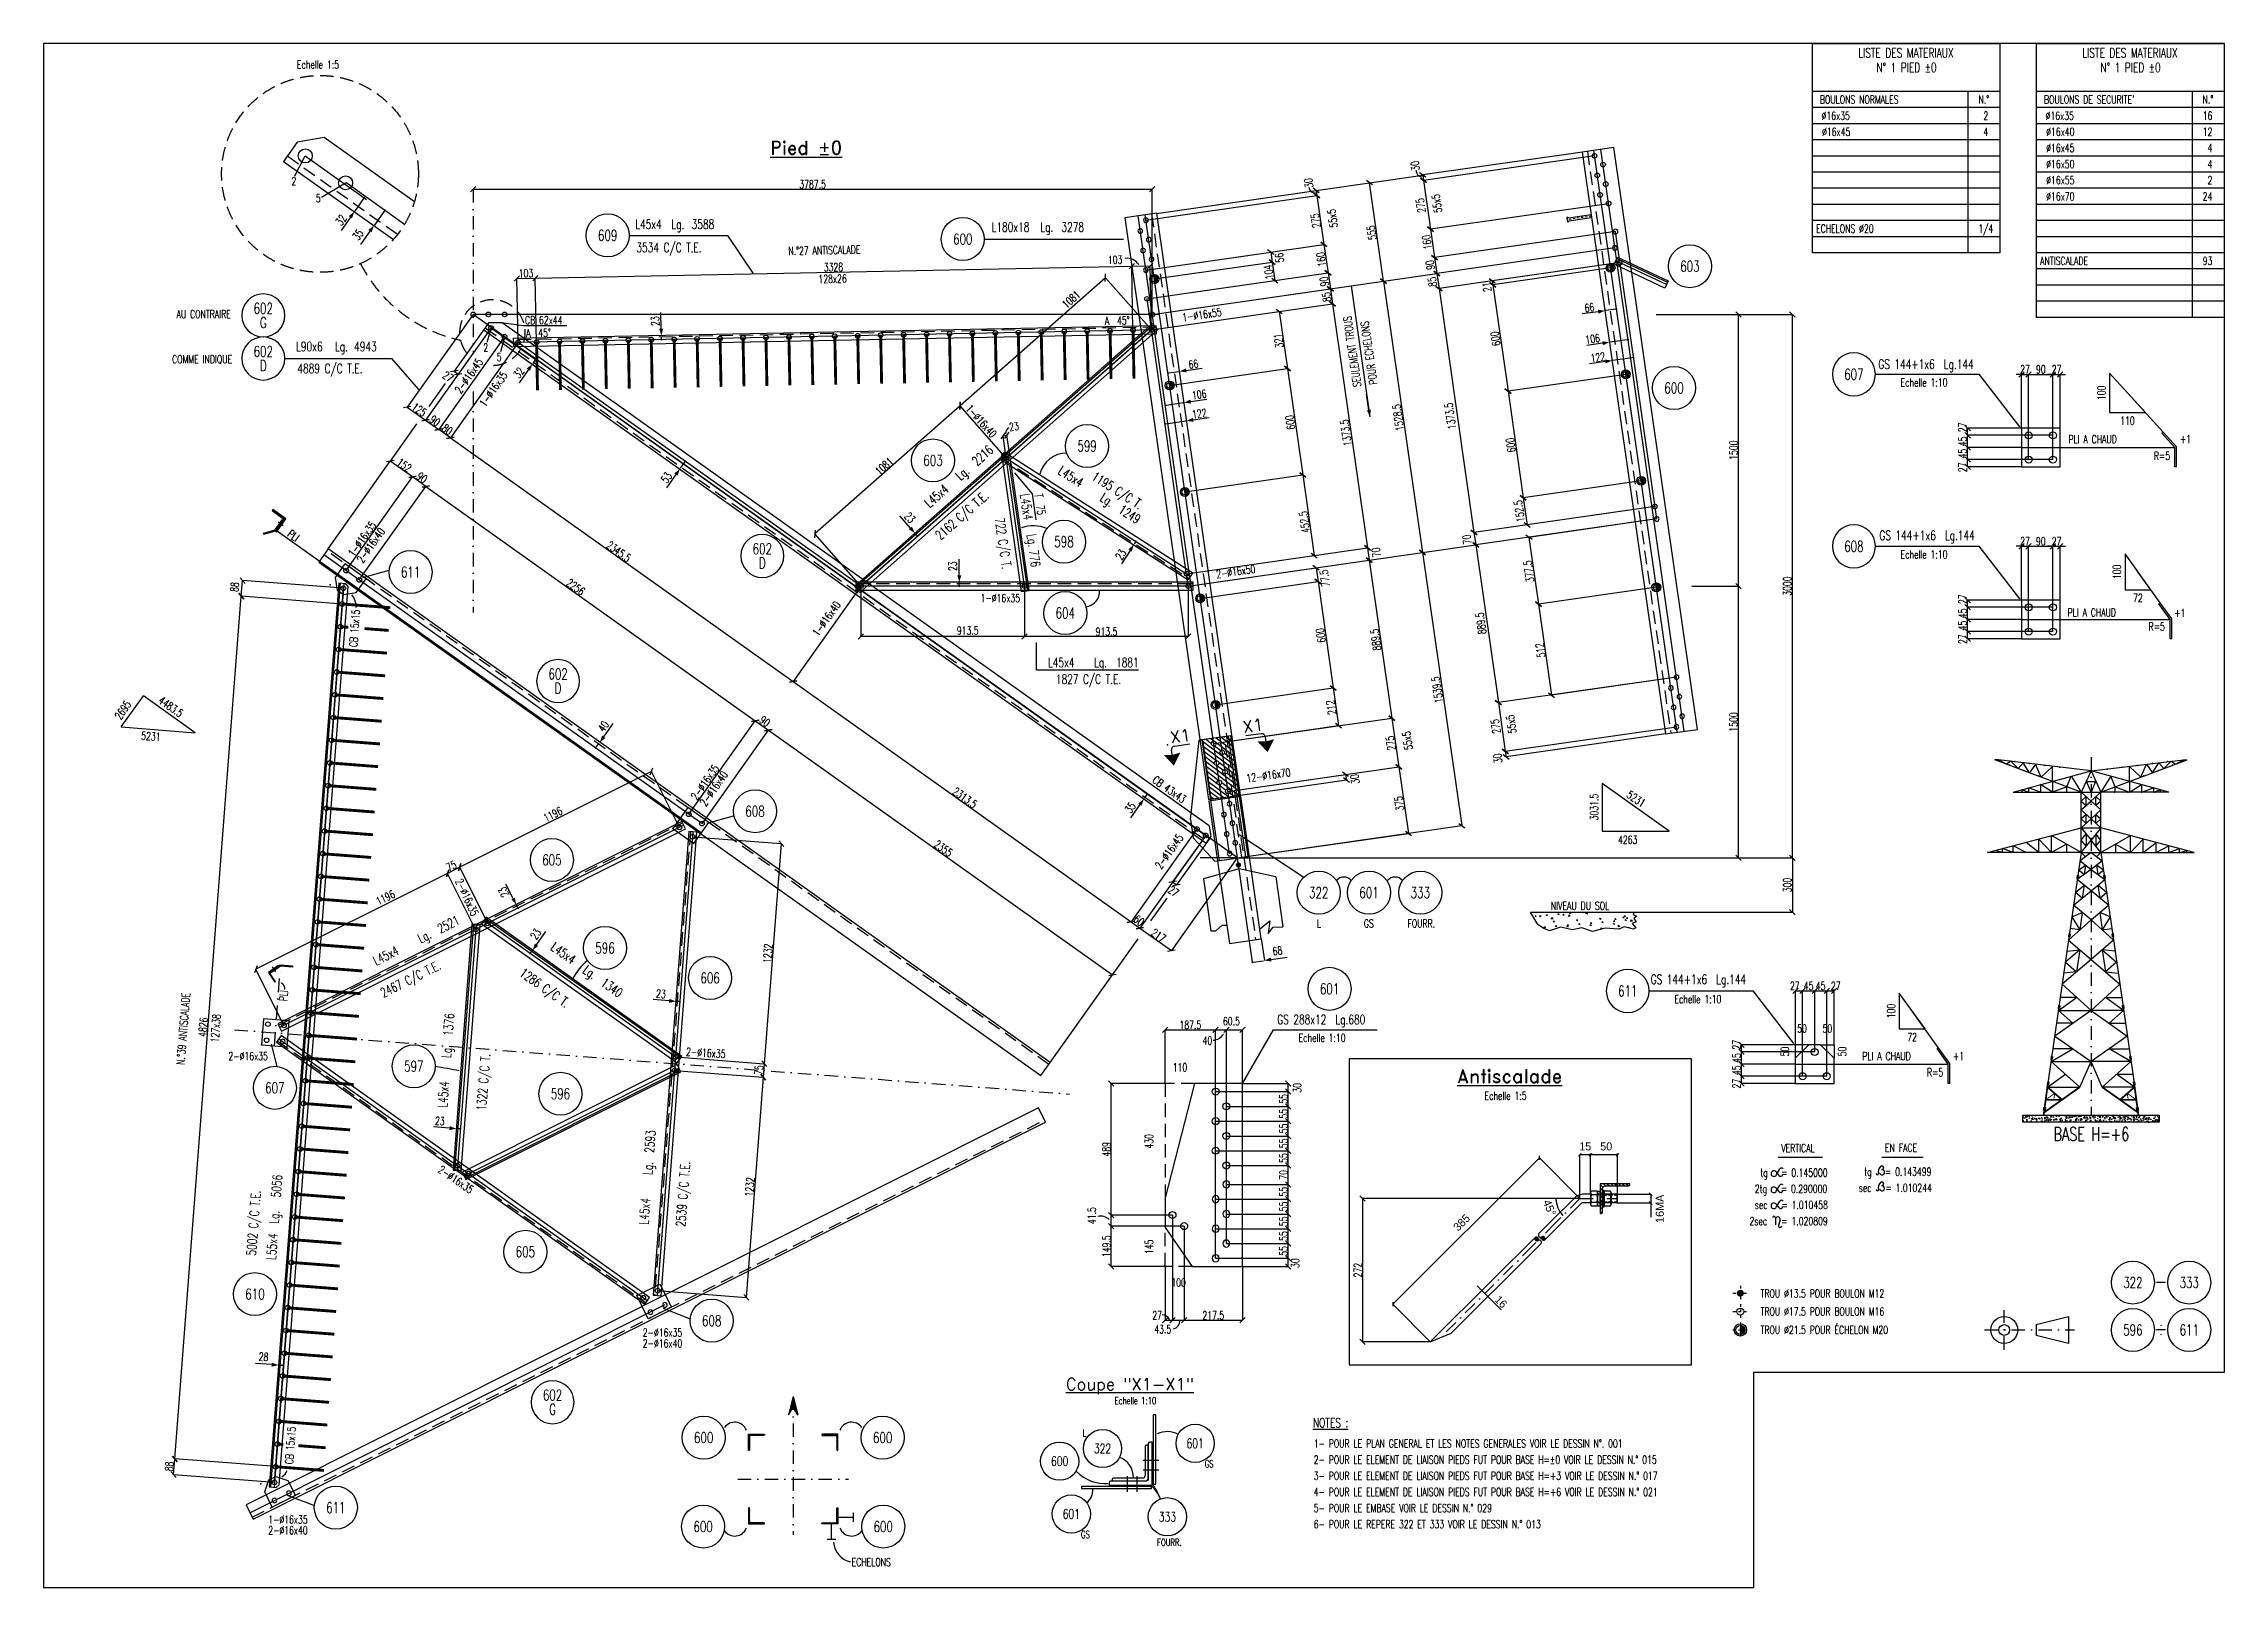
# Model space of a CAD drawing. Extents: x 45791 to 57956, y -56371 to -47761.
import ezdxf
from ezdxf.enums import TextEntityAlignment as Align

# ---------------------------------------------------------------- set-up
doc = ezdxf.new("R2010")
doc.units = 0
doc.header["$LTSCALE"] = 150
doc.header["$MEASUREMENT"] = 0
doc.linetypes.add('DASHDOT', pattern=[1, 0.5, -0.25, 0, -0.25])
doc.linetypes.add('DASHED', pattern=[0.75, 0.5, -0.25])
doc.layers.get('0').update_dxf_attribs({"linetype": 'CONTINUOUS'})
for name, color, linetype in [('035B', 7, 'CONTINUOUS'), ('ASSI', 3, 'CONTINUOUS'), ('BOLLINI_1', 7, 'CONTINUOUS'), ('BOLLINI_5', 7, 'CONTINUOUS'), ('Echelon', 3, 'CONTINUOUS'), ('FORI', 2, 'CONTINUOUS'), ('LINEA-MEDIA', 7, 'CONTINUOUS'), ('LINEA-SOTTILE', 2, 'CONTINUOUS'), ('LINEA_ANG', 2, 'CONTINUOUS'), ('LINEE_PIASTRA', 2, 'CONTINUOUS'), ('LINEE_PIASTRE', 2, 'CONTINUOUS'), ('LM', 7, 'CONTINUOUS'), ('LS', 7, 'CONTINUOUS'), ('LSP', 3, 'CONTINUOUS'), ('MZ', 6, 'DASHDOT'), ('NOTATION', 2, 'CONTINUOUS'), ('PIASTRE', 5, 'CONTINUOUS'), ('PIEGA', 6, 'CONTINUOUS'), ('PIEGA_C_3575_50', 2, 'CONTINUOUS'), ('PIEGA_C_3901_50', 2, 'CONTINUOUS'), ('PIEGA_C_4227_50', 2, 'CONTINUOUS'), ('QT_MAL', 7, 'CONTINUOUS'), ('QT_MPR', 7, 'CONTINUOUS'), ('QT_MSP', 7, 'CONTINUOUS'), ('SEZIONI', 2, 'CONTINUOUS'), ('TESTI_A_P', 7, 'CONTINUOUS'), ('TRAT-Y', 7, 'DASHED')]:
    doc.layers.add(name, color=color, linetype=linetype)
doc.styles.add('MONO', font='romans.shx', dxfattribs={"width": 0.7})
doc.styles.add('PIEGATI', font='ROMANS8.shx', dxfattribs={"width": 0.7})
doc.styles.add('QUOTE', font='ROMANS8.SHX', dxfattribs={"width": 0.7})
doc.styles.add('RD', font='ROMAND8.SHX', dxfattribs={"width": 0.7})
doc.styles.add('RQL', font='ROMANS8.SHX', dxfattribs={"width": 0.7})
doc.styles.add('RS', font='ROMANS8.shx', dxfattribs={"width": 0.7})
doc.styles.get("Standard").update_dxf_attribs({"font": 'ROMANS8.SHX', "width": 0.7})
doc.styles.add('TESTO2', font='T8XT')
doc.dimstyles.new('FRECCE1', dxfattribs={"dimtxt": 45, "dimasz": 5, "dimexe": 0, "dimexo": 0, "dimgap": 1, "dimtad": 1, "dimdec": 0, "dimzin": 0, "dimdsep": 46, "dimtxsty": 'RS', "dimblk1": 'QUOTP', "dimblk2": 'QUOTF', "dimsah": 1, "dimcen": 0, "dimclrd": 2, "dimclre": 2, "dimclrt": 7, "dimadec": 0, "dimazin": 0, "dimtfac": 1, "dimtdec": 0, "dimtix": 1, "dimtmove": 2, "dimatfit": 3, "dimldrblk": 'QUOTP', "dimfxl": 1, "dimtolj": 1, "dimtzin": 0, "dimarcsym": 0})
doc.dimstyles.new('TRATTO', dxfattribs={"dimscale": 0, "dimtxt": 45, "dimasz": 30, "dimexe": 0, "dimexo": 0, "dimgap": 5, "dimtad": 1, "dimrnd": 0.5, "dimdsep": 46, "dimtxsty": 'RS', "dimblk1": 'OBLIQUE', "dimblk2": 'OBLIQUE', "dimsah": 1, "dimcen": 0.09, "dimclrd": 2, "dimclre": 2, "dimclrt": 7, "dimadec": 0, "dimazin": 0, "dimtfac": 1, "dimtix": 1, "dimtmove": 2, "dimatfit": 3, "dimfxl": 1, "dimtolj": 1, "dimtzin": 0, "dimarcsym": 0})
pattern_1 = [(135, (-152611.003, 139576.9306), (-4.71404521, -4.71404521), [])]

msp = doc.modelspace()

# ---------------------------------------------------------------- texts
at = {"color": 7, "linetype": 'ByBlock', "style": 'TESTO2'}
for s, p in [('15', (54390.85, -53911.786)), ('50', (54508.023, -53911.786))]:
    msp.add_text(s, height=45, dxfattribs=at).set_placement(p, align=Align.MIDDLE_CENTER)
for s, rotation, p in [('45%%D', 292.5, (54191.894, -54254.257)), ('16MA', 90, (54806.534, -54259.816)), ('385', 45, (53701.233, -54336.578)), ('16', 315, (53920.325, -54778.759))]:
    msp.add_text(s, height=45, rotation=rotation, dxfattribs=at).set_placement(p, align=Align.MIDDLE)
at = {"color": 7, "style": 'RS', "width": 0.7}
msp.add_text('ECHELONS', height=45, dxfattribs=at).set_placement((50298.55, -56252.812))
at = {"layer": '035B', "style": 'MONO', "width": 0.7}
for s, rotation, p in [('2695', 54.8871887, (46220.781, -51535.557)), ('4483.5', 324.7329945, (46427.452, -51435.038)), ('5231', 356.1576194, (46334.019, -51643.387)), ('5231', 326.4412015, (54616.962, -51962.369)), ('3031.5', 90, (54462.67, -52093.606))]:
    msp.add_text(s, height=45, rotation=rotation, dxfattribs=at).set_placement(p)
for s, p in [('4263', (54573.634, -52224.01)), ('L', (52894.139, -52691.336)), ('GS', (53155.807, -52691.336)), ('FOURR.', (53399.259, -52691.336))]:
    msp.add_text(s, height=45, dxfattribs=at).set_placement(p)
at = {"layer": 'LINEA-MEDIA', "style": 'RS', "width": 0.7}
for s, height, p in [('VERTICAL', 45.0005, (55484.187, -53943.907)), ('EN FACE', 45.0005, (56062.87, -53941.785)), ('2tg   = 0.290000', 45.00053, (55336.542, -54170.886)), ('tg   = 0.145000', 45.00053, (55367.646, -54080.885)), ('sec   = 1.010244', 45.00053, (55917.002, -54165.454)), ('tg   = 0.143499', 45.00053, (55946.872, -54075.453)), ('sec   = 1.010458', 45.00053, (55336.873, -54260.887)), ('2sec   = 1.020809', 45.00053, (55306.825, -54350.888))]:
    msp.add_text(s, height=height, dxfattribs=at).set_placement(p)
at = {"layer": 'LM', "style": 'RD', "width": 0.7}
for s, p in [('LISTE DES MATERIAUX', (56179.823, -47813.139)), ('LISTE DES MATERIAUX', (57429.823, -47813.139)), ('N%%D 1 PIED %%P0', (56182.76, -47894.141)), ('N%%D 1 PIED %%P0', (57432.76, -47894.141))]:
    msp.add_text(s, height=52.49475, dxfattribs=at).set_placement(p, align=Align.MIDDLE)
at = {"layer": 'LM', "linetype": 'ByBlock', "style": 'RS', "width": 0.7}
for s, p in [('TROU %%C13.5 POUR BOULON M12', (55368.801, -54754.823)), ('TROU %%C17.5 POUR BOULON M16', (55368.83, -54855.16)), ('TROU %%C21.5 POUR ÉCHELON M20', (55368.81, -54957.78))]:
    msp.add_text(s, height=45, dxfattribs=at).set_placement(p)
at = {"layer": 'LM', "style": 'RS', "width": 0.7}
for s, p in [('1- POUR LE PLAN GENERAL ET LES NOTES GENERALES VOIR LE DESSIN N%%D. 001', (52876.37, -55591.702)), ('2- POUR LE ELEMENT DE LIAISON PIEDS FUT POUR BASE H=%%P0 VOIR LE DESSIN N.° 015', (52876.37, -55681.702)), ('3- POUR LE ELEMENT DE LIAISON PIEDS FUT POUR BASE H=+3 VOIR LE DESSIN N.° 017', (52876.37, -55771.702)), ('4- POUR LE ELEMENT DE LIAISON PIEDS FUT POUR BASE H=+6 VOIR LE DESSIN N.° 021', (52876.37, -55861.702)), ('5- POUR LE EMBASE VOIR LE DESSIN N.° 029', (52876.37, -55951.702)), ('6- POUR LE REPERE 322 ET 333 VOIR LE DESSIN N.° 013', (52876.37, -56041.702))]:
    msp.add_text(s, height=45, dxfattribs=at).set_placement(p)
at = {"layer": 'LM', "char_height": 44.9937, "style": 'RD'}
for s, insert, attachment_point in [('BOULONS NORMALES', (55699.9, -48073.319), 4), ('N.°', (56643.85, -48073.319), 6), ("BOULONS DE SECURITE'", (56949.9, -48073.319), 4), ('N.°', (57893.85, -48073.319), 6)]:
    msp.add_mtext(s, dxfattribs=dict(at, insert=insert, attachment_point=attachment_point))
at = {"layer": 'LS', "color": 7, "style": 'RS', "width": 0.7}
for s, height, p in [('Echelle 1:5', 45, (47203.776, -47900.841)), ('∅16x35', 44.9937, (55708.721, -48185.834)), ('∅16x35', 44.9937, (56958.721, -48185.834)), ('∅16x45', 44.9937, (55711.879, -48275.778)), ('∅16x40', 44.9937, (56961.879, -48275.778)), ('∅16x45', 44.9937, (56961.879, -48365.778)), ('∅16x50', 44.9937, (56961.879, -48455.753)), ('∅16x55', 44.9937, (56961.879, -48545.728)), ('∅16x70', 44.9937, (56961.879, -48635.74)), ('ECHELONS %%C20', 44.9937, (55678.39, -48815.74)), ('ANTISCALADE', 44.9937, (56928.39, -48995.728)), ('Echelle 1:10', 45, (56149.387, -49673.653)), ('Echelle 1:10', 45, (56149.387, -50632.826)), ('NIVEAU DU SOL', 45, (54199.001, -52592.244)), ('Echelle 1:10', 45, (54888.158, -53112.775)), ('Echelle 1:10', 45, (52791.729, -53328.885)), ('Echelle 1:5', 45, (53828.655, -53651.813)), ('Echelle 1:10', 40, (51765.196, -55349.946))]:
    msp.add_text(s, height=height, dxfattribs=at).set_placement(p)
for s, height, p in [('2', 44.994, (56639.134, -48185.791)), ('16', 44.9937, (57889.134, -48185.791)), ('4', 44.994, (56639.134, -48275.778)), ('12', 44.9937, (57889.134, -48275.778)), ('4', 44.994, (57889.134, -48365.778)), ('4', 44.994, (57889.134, -48455.778)), ('2', 44.994, (57889.134, -48545.753)), ('24', 44.9937, (57889.134, -48635.74)), ('1/4', 44.9937, (56667.261, -48815.715)), ('93', 44.9937, (57889.134, -48995.703))]:
    msp.add_text(s, height=height, dxfattribs=at).set_placement(p, align=Align.RIGHT)
at = {"layer": 'LS', "color": 3, "style": 'RD'}
for s, height, p in [('%%UPied %%P0', 75, (50045.003, -48341.961)), ('%%UAntiscalade', 75, (53968.971, -53520.297)), ('%%UCoupe "X1-X1"', 66.66667, (51850.62, -55249.081, -1673.006))]:
    msp.add_text(s, height=height, dxfattribs=at).set_placement(p, align=Align.MIDDLE)
at = {"layer": 'LS', "color": 7, "style": 'RS', "width": 0.7}
for s, rotation, p in [('100', 90, (57270.25, -49709.351)), ('PLI', 324.5837768, (47185.424, -50505.481)), ('100', 90, (57356.709, -50707.731)), ('PLI', 85.591959, (47129.839, -53071.276)), ('100', 90, (56097.163, -53157.035))]:
    msp.add_text(s, height=45, rotation=rotation, dxfattribs=at).set_placement(p, align=Align.MIDDLE)
for s, p in [('110', (57415.25, -49864.351)), ('72', (57473.709, -50852.731)), ('72', (56214.163, -53302.035))]:
    msp.add_text(s, height=45, dxfattribs=at).set_placement(p, align=Align.MIDDLE)
at = {"layer": 'LS', "color": 3, "style": 'RD'}
for rotation, p in [(8.1649027, (52537.312, -51565.476)), (8.1661393, (52132.072, -51623.623))]:
    msp.add_text('X1', height=66.6667, rotation=rotation, dxfattribs=at).set_placement(p, align=Align.MIDDLE)
at = {"layer": 'LS', "color": 2, "style": 'RS', "width": 0.7}
for s, p in [('50', (55600.067, -53254.899)), ('50', (55741.067, -53254.899)), ('110', (52129.895, -53471.009)), ('100', (52122.395, -54671.009))]:
    msp.add_text(s, height=45, dxfattribs=at).set_placement(p, align=Align.MIDDLE)
for s, p in [('50', (55504.815, -53382.399)), ('50', (55824.061, -53382.399)), ('430', (51957.395, -53883.509)), ('145', (51957.395, -54472.259))]:
    msp.add_text(s, height=45, rotation=90, dxfattribs=at).set_placement(p, align=Align.MIDDLE)
at = {"layer": 'LS', "color": 7, "char_height": 45, "attachment_point": 5, "style": 'RS'}
for s, insert in [('\\A1;2', (47187.462, -48528.453)), ('\\A1;5', (47323.174, -48623.523)), ('\\A1;2', (48257.146, -49456.461)), ('\\A1;5', (48332.32, -49509.479))]:
    msp.add_mtext(s, dxfattribs=dict(at, insert=insert))
at = {"layer": 'LS', "color": 3, "insert": (57213.869, -53842.983), "char_height": 75, "attachment_point": 5, "style": 'RD'}
msp.add_mtext('BASE H=+6', dxfattribs=at)
at = {"layer": 'NOTATION', "color": 7, "style": 'RS', "width": 0.7}
msp.add_text('%%uNOTES :', height=52.5, dxfattribs=at).set_placement((52871.754, -55479.351))
at = {"layer": 'QT_MPR', "color": 7, "style": 'RS', "width": 0.7}
for s, rotation, p in [('N.°27 ANTISCALADE', 1.2689274, (49946.008, -48940.664)), ('SEULEMENT TROUS', 98.1661567, (53141.811, -49672.825)), ('POUR ECHELONS', 98.1661567, (53231.746, -49659.919)), ('N.°39 ANTISCALADE', 85.591959, (46577.05, -53458.281))]:
    msp.add_text(s, height=45, rotation=rotation, dxfattribs=at).set_placement(p)
at = {"layer": 'TESTI_A_P', "style": 'RS', "width": 0.7}
for s, height, p in [('AU CONTRAIRE', 45, (46532.57, -49292.44)), ('COMME INDIQUE', 45, (46508.057, -49544.336)), ('L', 40, (51586.817, -55529.921)), ('GS', 40, (52268.525, -55702.45)), ('GS', 40, (51577.731, -56096.384)), ('FOURR.', 40, (52002.446, -56139.981))]:
    msp.add_text(s, height=height, dxfattribs=at).set_placement(p)

# ---------------------------------------------------------------- blocks, each defined once
blk = doc.blocks.new('ASSE98')
blk.add_line((0, 0), (1, 0))
at = {"color": 7, "style": 'QUOTE', "width": 0.5, "flags": 1}
for tag, p in [('TI', (1.3831, 6.8273)), ('DI_S', (1.3831, 6.4218)), ('D_S', (1.3831, 6.0209)), ('E_S', (1.3831, 5.6806)), ('NFORI', (1.3645, 5.2979)), ('ALAR', (1.3635, 4.9325)), ('FAM', (1.3775, 4.5465)), ('ALA', (1.3831, 4.1926)), ('DISP2', (1.3831, 3.8497)), ('DISP1', (1.3831, 3.5069)), ('PINZAF', (1.3831, 3.164)), ('PINZAI', (1.3831, 2.8211)), ('TRP', (1.3831, 2.4783)), ('NP', (1.3831, 2.1354)), ('SV', (1.3831, 1.7926)), ('PESO', (1.3831, 1.4497)), ('QUA', (1.3831, 1.1069)), ('LUN', (1.3831, 0.764)), ('PROF', (1.3831, 0.4211)), ('POS', (1.3831, 0.0783))]:
    blk.add_attdef(tag, p, '', height=0.2, dxfattribs=at)
at = {"color": 7, "flags": 1}
for tag, p in [('LAV1', (3.0743, 6.8285)), ('LAV2', (3.0743, 6.4951)), ('LAV3', (3.0743, 6.1618)), ('LAV4', (3.0743, 5.8285)), ('LAV5', (3.0743, 5.4951)), ('LAV6', (3.0743, 5.1618)), ('LAV7', (3.0743, 4.8285)), ('LAV8', (3.0743, 4.4951)), ('LAV9', (3.0743, 4.1618)), ('LAV10', (3.0743, 3.8285))]:
    blk.add_attdef(tag, p, '', height=0.2, dxfattribs=at)
blk = doc.blocks.new('16')
blk.add_circle((0, 0), 1)
blk = doc.blocks.new('MRKR_98')
blk.add_point((0, 0))
at = {"color": 7, "style": 'QUOTE', "width": 0.5, "flags": 1}
for tag, p in [('TI', (3.73, 6.83)), ('DI_S', (3.73, 6.42)), ('D_S', (3.73, 6.02)), ('AUX2', (3.71, 4.93)), ('NFORI', (3.72, 5.3)), ('AUX1', (3.73, 4.19)), ('E_S', (3.73, 5.68)), ('FAM', (3.73, 4.55)), ('COMMESSA', (3.73, 3.85)), ('MD', (3.73, 3.51)), ('MP', (3.73, 3.16)), ('LARGHEZZA', (3.73, 2.82)), ('SPESSORE', (3.73, 2.48)), ('NP', (3.73, 2.14)), ('SV', (3.73, 1.79)), ('PESO', (3.73, 1.45)), ('QUA', (3.73, 1.11)), ('LUN', (3.73, 0.76)), ('PROF', (3.73, 0.42)), ('POS', (3.73, 0.08))]:
    blk.add_attdef(tag, p, '', height=0.2, dxfattribs=at)
at = {"color": 7, "flags": 1}
for tag, p in [('LAV1', (5.26, 6.88)), ('LAV2', (5.26, 6.55)), ('LAV3', (5.26, 6.21)), ('LAV4', (5.26, 5.88)), ('LAV5', (5.26, 5.55)), ('LAV6', (5.26, 5.21)), ('LAV7', (5.26, 4.88)), ('LAV8', (5.26, 4.55)), ('LAV9', (5.26, 4.21)), ('LAV10', (5.26, 3.88))]:
    blk.add_attdef(tag, p, '', height=0.2, dxfattribs=at)
blk = doc.blocks.new('_OBLIQUE')
at = {"color": 0, "linetype": 'ByBlock'}
blk.add_line((-0.5, -0.5), (0.5, 0.5), dxfattribs=at)
blk = doc.blocks.new('*D17')
at = {"layer": 'QT_MPR', "color": 2, "lineweight": -2, "transparency": 16777216}
for p, q in [((51975, -49272), (53266, -49086)), ((53266, -49086), (53483, -50600)), ((52176, -50787), (53483, -50600))]:
    blk.add_line(p, q, dxfattribs=at)
at = {"layer": 'QT_MPR', "color": 2, "lineweight": -2, "transparency": 16777216, "xscale": 30, "yscale": 30, "zscale": 30}
for p, rotation in [((53266, -49086), 98.16615670567491), ((53483, -50600), 278.1661567056749)]:
    blk.add_blockref('_OBLIQUE', p, dxfattribs=dict(at, rotation=rotation))
at = {"layer": 'QT_MPR', "color": 7, "transparency": 16777216, "insert": (53347, -49847), "char_height": 45, "attachment_point": 5, "rotation": 98.1662, "style": 'RS'}
blk.add_mtext('\\A1;1528.5', dxfattribs=at)
blk = doc.blocks.new('*D18')
at = {"layer": 'QT_MPR', "color": 2, "lineweight": -2, "transparency": 16777216}
for p, q in [((52176, -50787), (53483, -50600)), ((53483, -50600), (53702, -52123)), ((52450, -52303), (53702, -52123))]:
    blk.add_line(p, q, dxfattribs=at)
at = {"layer": 'QT_MPR', "color": 2, "lineweight": -2, "transparency": 16777216, "xscale": 30, "yscale": 30, "zscale": 30}
for p, rotation in [((53483, -50600), 98.16615670567491), ((53702, -52123), 278.1661567056749)]:
    blk.add_blockref('_OBLIQUE', p, dxfattribs=dict(at, rotation=rotation))
at = {"layer": 'QT_MPR', "color": 7, "transparency": 16777216, "insert": (53565, -51365), "char_height": 45, "attachment_point": 5, "rotation": 98.1662, "style": 'RS'}
blk.add_mtext('\\A1;1539.5', dxfattribs=at)
blk = doc.blocks.new('*D19')
at = {"layer": 'QT_MPR', "color": 2, "lineweight": -2, "transparency": 16777216}
for p, q in [((51940, -48746), (52894, -48609)), ((51999, -48708), (52890, -48580)), ((52890, -48580), (52894, -48609))]:
    blk.add_line(p, q, dxfattribs=at)
at = {"layer": 'QT_MPR', "color": 2, "lineweight": -2, "transparency": 16777216, "xscale": 30, "yscale": 30, "zscale": 30}
for p, rotation in [((52890, -48580), 98.16615670567491), ((52894, -48609), 278.1661567056749)]:
    blk.add_blockref('_OBLIQUE', p, dxfattribs=dict(at, rotation=rotation))
at = {"layer": 'QT_MPR', "color": 7, "transparency": 16777216, "insert": (52848, -48539), "char_height": 45, "attachment_point": 5, "rotation": 98.1662, "style": 'RS'}
blk.add_mtext('\\A1;30', dxfattribs=at)
blk = doc.blocks.new('*D20')
at = {"layer": 'QT_MPR', "color": 2, "lineweight": -2, "transparency": 16777216}
for p, q in [((51940, -48746), (52894, -48609)), ((52894, -48609), (52933, -48881)), ((51940, -49024), (52933, -48881))]:
    blk.add_line(p, q, dxfattribs=at)
at = {"layer": 'QT_MPR', "color": 2, "lineweight": -2, "transparency": 16777216, "xscale": 30, "yscale": 30, "zscale": 30}
for p, rotation in [((52894, -48609), 98.16615670567491), ((52933, -48881), 278.1661567056749)]:
    blk.add_blockref('_OBLIQUE', p, dxfattribs=dict(at, rotation=rotation))
at = {"layer": 'QT_MPR', "color": 7, "transparency": 16777216, "insert": (52981, -48736), "char_height": 45, "attachment_point": 5, "rotation": 98.1662, "style": 'RS'}
blk.add_mtext('\\A1;55x5', dxfattribs=at)
blk = doc.blocks.new('*D21')
at = {"layer": 'QT_MPR', "color": 2, "lineweight": -2, "transparency": 16777216}
for p, q in [((51940, -48746), (52894, -48609)), ((52894, -48609), (52933, -48881)), ((51940, -49024), (52933, -48881))]:
    blk.add_line(p, q, dxfattribs=at)
at = {"layer": 'QT_MPR', "color": 2, "lineweight": -2, "transparency": 16777216, "xscale": 30, "yscale": 30, "zscale": 30}
for p, rotation in [((52894, -48609), 98.16615670567491), ((52933, -48881), 278.1661567056749)]:
    blk.add_blockref('_OBLIQUE', p, dxfattribs=dict(at, rotation=rotation))
at = {"layer": 'QT_MPR', "color": 7, "transparency": 16777216, "insert": (52887, -48749), "char_height": 45, "attachment_point": 5, "rotation": 98.1662, "style": 'RS'}
blk.add_mtext('\\A1;275', dxfattribs=at)
blk = doc.blocks.new('*D22')
at = {"layer": 'QT_MPR', "color": 2, "lineweight": -2, "transparency": 16777216}
for p, q in [((51940, -49024), (52933, -48881)), ((52933, -48881), (52956, -49040)), ((51946, -49185), (52956, -49040))]:
    blk.add_line(p, q, dxfattribs=at)
at = {"layer": 'QT_MPR', "color": 2, "lineweight": -2, "transparency": 16777216, "xscale": 30, "yscale": 30, "zscale": 30}
for p, rotation in [((52933, -48881), 98.16615670567491), ((52956, -49040), 278.1661567056749)]:
    blk.add_blockref('_OBLIQUE', p, dxfattribs=dict(at, rotation=rotation))
at = {"layer": 'QT_MPR', "color": 7, "transparency": 16777216, "insert": (52918, -48965), "char_height": 45, "attachment_point": 5, "rotation": 98.1662, "style": 'RS'}
blk.add_mtext('\\A1;160', dxfattribs=at)
blk = doc.blocks.new('*D23')
at = {"layer": 'QT_MPR', "color": 2, "lineweight": -2, "transparency": 16777216}
for p, q in [((51946, -49185), (52956, -49040)), ((51975, -49272), (52969, -49129)), ((52956, -49040), (52969, -49129))]:
    blk.add_line(p, q, dxfattribs=at)
at = {"layer": 'QT_MPR', "color": 2, "lineweight": -2, "transparency": 16777216, "xscale": 30, "yscale": 30, "zscale": 30}
for p, rotation in [((52956, -49040), 98.16615670567491), ((52969, -49129), 278.1661567056749)]:
    blk.add_blockref('_OBLIQUE', p, dxfattribs=dict(at, rotation=rotation))
at = {"layer": 'QT_MPR', "color": 7, "transparency": 16777216, "insert": (52935, -49088), "char_height": 45, "attachment_point": 5, "rotation": 98.1662, "style": 'RS'}
blk.add_mtext('\\A1;90', dxfattribs=at)
blk = doc.blocks.new('*D24')
at = {"layer": 'QT_MPR', "color": 2, "lineweight": -2, "transparency": 16777216}
for p, q in [((51975, -49272), (52969, -49129)), ((52969, -49129), (52981, -49213)), ((51971, -49358), (52981, -49213))]:
    blk.add_line(p, q, dxfattribs=at)
at = {"layer": 'QT_MPR', "color": 2, "lineweight": -2, "transparency": 16777216, "xscale": 30, "yscale": 30, "zscale": 30}
for p, rotation in [((52969, -49129), 98.16615670567491), ((52981, -49213), 278.1661567056749)]:
    blk.add_blockref('_OBLIQUE', p, dxfattribs=dict(at, rotation=rotation))
at = {"layer": 'QT_MPR', "color": 7, "transparency": 16777216, "insert": (52948, -49175), "char_height": 45, "attachment_point": 5, "rotation": 98.1662, "style": 'RS'}
blk.add_mtext('\\A1;85', dxfattribs=at)
blk = doc.blocks.new('*D25')
at = {"layer": 'QT_MPR', "color": 2, "lineweight": -2, "transparency": 16777216}
for p, q in [((51971, -49358), (52981, -49213)), ((52981, -49213), (53176, -50573)), ((52166, -50718), (53176, -50573))]:
    blk.add_line(p, q, dxfattribs=at)
at = {"layer": 'QT_MPR', "color": 2, "lineweight": -2, "transparency": 16777216, "xscale": 30, "yscale": 30, "zscale": 30}
for p, rotation in [((52981, -49213), 98.16615670567491), ((53176, -50573), 278.1661567056749)]:
    blk.add_blockref('_OBLIQUE', p, dxfattribs=dict(at, rotation=rotation))
at = {"layer": 'QT_MPR', "color": 7, "transparency": 16777216, "insert": (53056, -49932), "char_height": 45, "attachment_point": 5, "rotation": 98.1662, "style": 'RS'}
blk.add_mtext('\\A1;1373.5', dxfattribs=at)
blk = doc.blocks.new('*D26')
at = {"layer": 'QT_MPR', "color": 2, "lineweight": -2, "transparency": 16777216}
for p, q in [((52176, -50787), (53186, -50642)), ((53186, -50642), (53312, -51523)), ((52319, -51665), (53312, -51523))]:
    blk.add_line(p, q, dxfattribs=at)
at = {"layer": 'QT_MPR', "color": 2, "lineweight": -2, "transparency": 16777216, "xscale": 30, "yscale": 30, "zscale": 30}
for p, rotation in [((53186, -50642), 98.16615670567491), ((53312, -51523), 278.1661567056749)]:
    blk.add_blockref('_OBLIQUE', p, dxfattribs=dict(at, rotation=rotation))
at = {"layer": 'QT_MPR', "color": 7, "transparency": 16777216, "insert": (53222, -51086), "char_height": 45, "attachment_point": 5, "rotation": 98.1662, "style": 'RS'}
blk.add_mtext('\\A1;889.5', dxfattribs=at)
blk = doc.blocks.new('*D27')
at = {"layer": 'QT_MPR', "color": 2, "lineweight": -2, "transparency": 16777216}
for p, q in [((52319, -51665), (53312, -51523)), ((53312, -51523), (53351, -51795)), ((52397, -51932), (53351, -51795))]:
    blk.add_line(p, q, dxfattribs=at)
at = {"layer": 'QT_MPR', "color": 2, "lineweight": -2, "transparency": 16777216, "xscale": 30, "yscale": 30, "zscale": 30}
for p, rotation in [((53312, -51523), 98.16615670567491), ((53351, -51795), 278.1661567056749)]:
    blk.add_blockref('_OBLIQUE', p, dxfattribs=dict(at, rotation=rotation))
at = {"layer": 'QT_MPR', "color": 7, "transparency": 16777216, "insert": (53399, -51649), "char_height": 45, "attachment_point": 5, "rotation": 98.1662, "style": 'RS'}
blk.add_mtext('\\A1;55x5', dxfattribs=at)
blk = doc.blocks.new('*D28')
at = {"layer": 'QT_MPR', "color": 2, "lineweight": -2, "transparency": 16777216}
for p, q in [((52319, -51665), (53312, -51523)), ((53312, -51523), (53351, -51795)), ((52397, -51932), (53351, -51795))]:
    blk.add_line(p, q, dxfattribs=at)
at = {"layer": 'QT_MPR', "color": 2, "lineweight": -2, "transparency": 16777216, "xscale": 30, "yscale": 30, "zscale": 30}
for p, rotation in [((53312, -51523), 98.16615670567491), ((53351, -51795), 278.1661567056749)]:
    blk.add_blockref('_OBLIQUE', p, dxfattribs=dict(at, rotation=rotation))
at = {"layer": 'QT_MPR', "color": 7, "transparency": 16777216, "insert": (53305, -51663), "char_height": 45, "attachment_point": 5, "rotation": 98.1662, "style": 'RS'}
blk.add_mtext('\\A1;275', dxfattribs=at)
blk = doc.blocks.new('*D29')
at = {"layer": 'QT_MPR', "color": 2, "lineweight": -2, "transparency": 16777216}
for p, q in [((52397, -51932), (53054, -51837)), ((52465, -51952), (53059, -51867)), ((53054, -51837), (53059, -51867))]:
    blk.add_line(p, q, dxfattribs=at)
at = {"layer": 'QT_MPR', "color": 2, "lineweight": -2, "transparency": 16777216, "xscale": 30, "yscale": 30, "zscale": 30}
for p, rotation in [((53054, -51837), 98.16615670567491), ((53059, -51867), 278.1661567056749)]:
    blk.add_blockref('_OBLIQUE', p, dxfattribs=dict(at, rotation=rotation))
at = {"layer": 'QT_MPR', "color": 7, "transparency": 16777216, "insert": (53106, -51863), "char_height": 45, "attachment_point": 5, "rotation": 98.1662, "style": 'RS'}
blk.add_mtext('\\A1;30', dxfattribs=at)
blk = doc.blocks.new('*D30')
at = {"layer": 'QT_MPR', "color": 2, "lineweight": -2, "transparency": 16777216}
for p, q in [((52397, -51932), (53351, -51795)), ((53351, -51795), (53405, -52166)), ((52450, -52303), (53405, -52166))]:
    blk.add_line(p, q, dxfattribs=at)
at = {"layer": 'QT_MPR', "color": 2, "lineweight": -2, "transparency": 16777216, "xscale": 30, "yscale": 30, "zscale": 30}
for p, rotation in [((53351, -51795), 98.16615670567491), ((53405, -52166), 278.1661567056749)]:
    blk.add_blockref('_OBLIQUE', p, dxfattribs=dict(at, rotation=rotation))
at = {"layer": 'QT_MPR', "color": 7, "transparency": 16777216, "insert": (53353, -51999), "char_height": 45, "attachment_point": 5, "rotation": 98.1662, "style": 'RS'}
blk.add_mtext('\\A1;375', dxfattribs=at)
blk = doc.blocks.new('*D31')
at = {"layer": 'LS', "color": 2, "lineweight": -2, "transparency": 16777216}
for p, q in [((51999, -48708), (53187, -48537)), ((53266, -49086), (53187, -48537)), ((51975, -49272), (53266, -49086))]:
    blk.add_line(p, q, dxfattribs=at)
at = {"layer": 'LS', "color": 2, "lineweight": -2, "transparency": 16777216, "xscale": 30, "yscale": 30, "zscale": 30}
for p, rotation in [((53187, -48537), 98.16615670567491), ((53266, -49086), 278.1661567056749)]:
    blk.add_blockref('_OBLIQUE', p, dxfattribs=dict(at, rotation=rotation))
at = {"layer": 'LS', "color": 7, "transparency": 16777216, "insert": (53199, -48816), "char_height": 45, "attachment_point": 5, "rotation": 98.1662, "style": 'RS'}
blk.add_mtext('\\A1;555', dxfattribs=at)
blk = doc.blocks.new('*D32')
at = {"layer": 'QT_MPR', "color": 2, "lineweight": -2, "transparency": 16777216}
for p, q in [((54375, -48367), (53484, -48494)), ((54442, -48387), (53488, -48524)), ((53484, -48494), (53488, -48524))]:
    blk.add_line(p, q, dxfattribs=at)
at = {"layer": 'QT_MPR', "color": 2, "lineweight": -2, "transparency": 16777216, "xscale": 30, "yscale": 30, "zscale": 30}
for p, rotation in [((53484, -48494), 98.16615670567491), ((53488, -48524), 278.1661567056749)]:
    blk.add_blockref('_OBLIQUE', p, dxfattribs=dict(at, rotation=rotation))
at = {"layer": 'QT_MPR', "color": 7, "transparency": 16777216, "insert": (53442, -48443), "char_height": 45, "attachment_point": 5, "rotation": 98.1662, "style": 'RS'}
blk.add_mtext('\\A1;30', dxfattribs=at)
blk = doc.blocks.new('*D33')
at = {"layer": 'QT_MPR', "color": 2, "lineweight": -2, "transparency": 16777216}
for p, q in [((54442, -48387), (53488, -48524)), ((53488, -48524), (53527, -48796)), ((54521, -48654), (53527, -48796))]:
    blk.add_line(p, q, dxfattribs=at)
at = {"layer": 'QT_MPR', "color": 2, "lineweight": -2, "transparency": 16777216, "xscale": 30, "yscale": 30, "zscale": 30}
for p, rotation in [((53488, -48524), 98.16615670567491), ((53527, -48796), 278.1661567056749)]:
    blk.add_blockref('_OBLIQUE', p, dxfattribs=dict(at, rotation=rotation))
at = {"layer": 'QT_MPR', "color": 7, "transparency": 16777216, "insert": (53563, -48653), "char_height": 45, "attachment_point": 5, "rotation": 98.1662, "style": 'RS'}
blk.add_mtext('\\A1;55x5', dxfattribs=at)
blk = doc.blocks.new('*D34')
at = {"layer": 'QT_MPR', "color": 2, "lineweight": -2, "transparency": 16777216}
for p, q in [((54442, -48387), (53488, -48524)), ((53488, -48524), (53527, -48796)), ((54521, -48654), (53527, -48796))]:
    blk.add_line(p, q, dxfattribs=at)
at = {"layer": 'QT_MPR', "color": 2, "lineweight": -2, "transparency": 16777216, "xscale": 30, "yscale": 30, "zscale": 30}
for p, rotation in [((53488, -48524), 98.16615670567491), ((53527, -48796), 278.1661567056749)]:
    blk.add_blockref('_OBLIQUE', p, dxfattribs=dict(at, rotation=rotation))
at = {"layer": 'QT_MPR', "color": 7, "transparency": 16777216, "insert": (53473, -48664), "char_height": 45, "attachment_point": 5, "rotation": 98.1662, "style": 'RS'}
blk.add_mtext('\\A1;275', dxfattribs=at)
blk = doc.blocks.new('*D35')
at = {"layer": 'QT_MPR', "color": 2, "lineweight": -2, "transparency": 16777216}
for p, q in [((54521, -48654), (53527, -48796)), ((53527, -48796), (53550, -48955)), ((54560, -48810), (53550, -48955))]:
    blk.add_line(p, q, dxfattribs=at)
at = {"layer": 'QT_MPR', "color": 2, "lineweight": -2, "transparency": 16777216, "xscale": 30, "yscale": 30, "zscale": 30}
for p, rotation in [((53527, -48796), 98.16615670567491), ((53550, -48955), 278.1661567056749)]:
    blk.add_blockref('_OBLIQUE', p, dxfattribs=dict(at, rotation=rotation))
at = {"layer": 'QT_MPR', "color": 7, "transparency": 16777216, "insert": (53508, -48869), "char_height": 45, "attachment_point": 5, "rotation": 98.1662, "style": 'RS'}
blk.add_mtext('\\A1;160', dxfattribs=at)
blk = doc.blocks.new('*D36')
at = {"layer": 'QT_MPR', "color": 2, "lineweight": -2, "transparency": 16777216}
for p, q in [((54560, -48810), (53550, -48955)), ((54557, -48901), (53563, -49044)), ((53550, -48955), (53563, -49044))]:
    blk.add_line(p, q, dxfattribs=at)
at = {"layer": 'QT_MPR', "color": 2, "lineweight": -2, "transparency": 16777216, "xscale": 30, "yscale": 30, "zscale": 30}
for p, rotation in [((53550, -48955), 98.16615670567491), ((53563, -49044), 278.1661567056749)]:
    blk.add_blockref('_OBLIQUE', p, dxfattribs=dict(at, rotation=rotation))
at = {"layer": 'QT_MPR', "color": 7, "transparency": 16777216, "insert": (53526, -48996), "char_height": 45, "attachment_point": 5, "rotation": 98.1662, "style": 'RS'}
blk.add_mtext('\\A1;90', dxfattribs=at)
blk = doc.blocks.new('*D37')
at = {"layer": 'QT_MPR', "color": 2, "lineweight": -2, "transparency": 16777216}
for p, q in [((54557, -48901), (53563, -49044)), ((54585, -48983), (53575, -49128)), ((53563, -49044), (53575, -49128))]:
    blk.add_line(p, q, dxfattribs=at)
at = {"layer": 'QT_MPR', "color": 2, "lineweight": -2, "transparency": 16777216, "xscale": 30, "yscale": 30, "zscale": 30}
for p, rotation in [((53563, -49044), 98.16615670567491), ((53575, -49128), 278.1661567056749)]:
    blk.add_blockref('_OBLIQUE', p, dxfattribs=dict(at, rotation=rotation))
at = {"layer": 'QT_MPR', "color": 7, "transparency": 16777216, "insert": (53538, -49090), "char_height": 45, "attachment_point": 5, "rotation": 98.1662, "style": 'RS'}
blk.add_mtext('\\A1;85', dxfattribs=at)
blk = doc.blocks.new('*D38')
at = {"layer": 'QT_MPR', "color": 2, "lineweight": -2, "transparency": 16777216}
for p, q in [((54790, -50412), (53780, -50557)), ((53780, -50557), (53906, -51437)), ((54900, -51295), (53906, -51437))]:
    blk.add_line(p, q, dxfattribs=at)
at = {"layer": 'QT_MPR', "color": 2, "lineweight": -2, "transparency": 16777216, "xscale": 30, "yscale": 30, "zscale": 30}
for p, rotation in [((53780, -50557), 98.16615670567491), ((53906, -51437), 278.1661567056749)]:
    blk.add_blockref('_OBLIQUE', p, dxfattribs=dict(at, rotation=rotation))
at = {"layer": 'QT_MPR', "color": 7, "transparency": 16777216, "insert": (53809, -50995), "char_height": 45, "attachment_point": 5, "rotation": 98.1662, "style": 'RS'}
blk.add_mtext('\\A1;889.5', dxfattribs=at)
blk = doc.blocks.new('*D39')
at = {"layer": 'QT_MPR', "color": 2, "lineweight": -2, "transparency": 16777216}
for p, q in [((54900, -51295), (53906, -51437)), ((53906, -51437), (53945, -51710)), ((54900, -51573), (53945, -51710))]:
    blk.add_line(p, q, dxfattribs=at)
at = {"layer": 'QT_MPR', "color": 2, "lineweight": -2, "transparency": 16777216, "xscale": 30, "yscale": 30, "zscale": 30}
for p, rotation in [((53906, -51437), 98.16615670567491), ((53945, -51710), 278.1661567056749)]:
    blk.add_blockref('_OBLIQUE', p, dxfattribs=dict(at, rotation=rotation))
at = {"layer": 'QT_MPR', "color": 7, "transparency": 16777216, "insert": (53978, -51557), "char_height": 45, "attachment_point": 5, "rotation": 98.1662, "style": 'RS'}
blk.add_mtext('\\A1;55x5', dxfattribs=at)
blk = doc.blocks.new('*D40')
at = {"layer": 'QT_MPR', "color": 2, "lineweight": -2, "transparency": 16777216}
for p, q in [((54900, -51295), (53906, -51437)), ((53906, -51437), (53945, -51710)), ((54900, -51573), (53945, -51710))]:
    blk.add_line(p, q, dxfattribs=at)
at = {"layer": 'QT_MPR', "color": 2, "lineweight": -2, "transparency": 16777216, "xscale": 30, "yscale": 30, "zscale": 30}
for p, rotation in [((53906, -51437), 98.16615670567491), ((53945, -51710), 278.1661567056749)]:
    blk.add_blockref('_OBLIQUE', p, dxfattribs=dict(at, rotation=rotation))
at = {"layer": 'QT_MPR', "color": 7, "transparency": 16777216, "insert": (53891, -51569), "char_height": 45, "attachment_point": 5, "rotation": 98.1662, "style": 'RS'}
blk.add_mtext('\\A1;275', dxfattribs=at)
blk = doc.blocks.new('*D41')
at = {"layer": 'QT_MPR', "color": 2, "lineweight": -2, "transparency": 16777216}
for p, q in [((54900, -51573), (53945, -51710)), ((54840, -51611), (53950, -51739)), ((53945, -51710), (53950, -51739))]:
    blk.add_line(p, q, dxfattribs=at)
at = {"layer": 'QT_MPR', "color": 2, "lineweight": -2, "transparency": 16777216, "xscale": 30, "yscale": 30, "zscale": 30}
for p, rotation in [((53945, -51710), 98.16615670567491), ((53950, -51739), 278.1661567056749)]:
    blk.add_blockref('_OBLIQUE', p, dxfattribs=dict(at, rotation=rotation))
at = {"layer": 'QT_MPR', "color": 7, "transparency": 16777216, "insert": (53903, -51748), "char_height": 45, "attachment_point": 5, "rotation": 98.1662, "style": 'RS'}
blk.add_mtext('\\A1;30', dxfattribs=at)
blk = doc.blocks.new('xxx')
blk.add_circle((0, 0), 8)
at = {"color": 3, "style": 'RQL', "width": 0.7}
blk.add_attdef('POS', text='', height=4, dxfattribs=at).set_placement((0, 0), align=Align.MIDDLE)
at = {"style": 'RQL', "width": 0.7, "flags": 1}
blk.add_attdef('TIPO', (-0.39, -8.66), '', height=2, dxfattribs=at)
at = {"color": 3, "style": 'RQL', "width": 0.7, "flags": 1}
blk.add_attdef('POS1', (-0.39, -5.42), '', height=2, dxfattribs=at)
blk = doc.blocks.new('*D42')
at = {"layer": 'QT_MPR', "color": 2, "lineweight": -2, "transparency": 16777216}
for p, q in [((48187, -49272), (47819, -49789)), ((48287, -49347), (47921, -49861)), ((47819, -49789), (47921, -49861))]:
    blk.add_line(p, q, dxfattribs=at)
at = {"layer": 'QT_MPR', "color": 2, "lineweight": -2, "transparency": 16777216, "xscale": 30, "yscale": 30, "zscale": 30}
for p, rotation in [((47819, -49789), 144.5837768006198), ((47921, -49861), 324.5837768006198)]:
    blk.add_blockref('_OBLIQUE', p, dxfattribs=dict(at, rotation=rotation))
at = {"layer": 'QT_MPR', "color": 7, "transparency": 16777216, "insert": (47886, -49803), "char_height": 45, "attachment_point": 5, "rotation": 324.5838, "style": 'RS'}
blk.add_mtext('\\A1;125', dxfattribs=at)
blk = doc.blocks.new('*D43')
at = {"layer": 'QT_MPR', "color": 2, "lineweight": -2, "transparency": 16777216}
for p, q in [((48287, -49347), (47921, -49861)), ((48362, -49397), (47995, -49914)), ((47921, -49861), (47995, -49914))]:
    blk.add_line(p, q, dxfattribs=at)
at = {"layer": 'QT_MPR', "color": 2, "lineweight": -2, "transparency": 16777216, "xscale": 30, "yscale": 30, "zscale": 30}
for p, rotation in [((47921, -49861), 144.5837768006198), ((47995, -49914), 324.5837768006198)]:
    blk.add_blockref('_OBLIQUE', p, dxfattribs=dict(at, rotation=rotation))
at = {"layer": 'QT_MPR', "color": 7, "transparency": 16777216, "insert": (47974, -49865), "char_height": 45, "attachment_point": 5, "rotation": 324.5838, "style": 'RS'}
blk.add_mtext('\\A1;90', dxfattribs=at)
blk = doc.blocks.new('*D44')
at = {"layer": 'QT_MPR', "color": 2, "lineweight": -2, "transparency": 16777216}
for p, q in [((48438, -49428), (48060, -49960)), ((48060, -49960), (49972, -51319)), ((50350, -50787), (49972, -51319))]:
    blk.add_line(p, q, dxfattribs=at)
at = {"layer": 'QT_MPR', "color": 2, "lineweight": -2, "transparency": 16777216, "xscale": 30, "yscale": 30, "zscale": 30}
for p, rotation in [((48060, -49960), 144.5837768006198), ((49972, -51319), 324.5837768006198)]:
    blk.add_blockref('_OBLIQUE', p, dxfattribs=dict(at, rotation=rotation))
at = {"layer": 'QT_MPR', "color": 7, "transparency": 16777216, "insert": (48999, -50594), "char_height": 45, "attachment_point": 5, "rotation": 324.5838, "style": 'RS'}
blk.add_mtext('\\A1;2345.5', dxfattribs=at)
blk = doc.blocks.new('*D45')
at = {"layer": 'QT_MPR', "color": 2, "lineweight": -2, "transparency": 16777216}
for p, q in [((50350, -50787), (49972, -51319)), ((49972, -51319), (51857, -52660)), ((52225, -52142), (51857, -52660))]:
    blk.add_line(p, q, dxfattribs=at)
at = {"layer": 'QT_MPR', "color": 2, "lineweight": -2, "transparency": 16777216, "xscale": 30, "yscale": 30, "zscale": 30}
for p, rotation in [((49972, -51319), 144.5837768006198), ((51857, -52660), 324.5837768006198)]:
    blk.add_blockref('_OBLIQUE', p, dxfattribs=dict(at, rotation=rotation))
at = {"layer": 'QT_MPR', "color": 7, "transparency": 16777216, "insert": (50930, -51967), "char_height": 45, "attachment_point": 5, "rotation": 324.5838, "style": 'RS'}
blk.add_mtext('\\A1;2313.5', dxfattribs=at)
blk = doc.blocks.new('*D46')
at = {"layer": 'QT_MPR', "color": 2, "lineweight": -2, "transparency": 16777216}
for p, q in [((52225, -52142), (51857, -52660)), ((52274, -52177), (51906, -52695)), ((51857, -52660), (51906, -52695))]:
    blk.add_line(p, q, dxfattribs=at)
at = {"layer": 'QT_MPR', "color": 2, "lineweight": -2, "transparency": 16777216, "xscale": 30, "yscale": 30, "zscale": 30}
for p, rotation in [((51857, -52660), 144.5837768006198), ((51906, -52695), 324.5837768006198)]:
    blk.add_blockref('_OBLIQUE', p, dxfattribs=dict(at, rotation=rotation))
at = {"layer": 'QT_MPR', "color": 7, "transparency": 16777216, "insert": (51901, -52652), "char_height": 45, "attachment_point": 5, "rotation": 324.5838, "style": 'RS'}
blk.add_mtext('\\A1;60', dxfattribs=at)
blk = doc.blocks.new('*D47')
at = {"layer": 'QT_MPR', "color": 2, "lineweight": -2, "transparency": 16777216}
for p, q in [((52274, -52177), (51906, -52695)), ((52450, -52303), (52082, -52820)), ((51906, -52695), (52082, -52820))]:
    blk.add_line(p, q, dxfattribs=at)
at = {"layer": 'QT_MPR', "color": 2, "lineweight": -2, "transparency": 16777216, "xscale": 30, "yscale": 30, "zscale": 30}
for p, rotation in [((51906, -52695), 144.5837768006198), ((52082, -52820), 324.5837768006198)]:
    blk.add_blockref('_OBLIQUE', p, dxfattribs=dict(at, rotation=rotation))
at = {"layer": 'QT_MPR', "color": 7, "transparency": 16777216, "insert": (52010, -52735), "char_height": 45, "attachment_point": 5, "rotation": 324.5838, "style": 'RS'}
blk.add_mtext('\\A1;217', dxfattribs=at)
blk = doc.blocks.new('*D48')
at = {"layer": 'QT_MPR', "color": 2, "lineweight": -2, "transparency": 16777216}
for p, q in [((48267, -49328), (48082, -49588)), ((48287, -49347), (48104, -49604)), ((48082, -49588), (48104, -49604))]:
    blk.add_line(p, q, dxfattribs=at)
at = {"layer": 'QT_MPR', "color": 2, "lineweight": -2, "transparency": 16777216, "xscale": 30, "yscale": 30, "zscale": 30}
for p, rotation in [((48082, -49588), 144.5837768006198), ((48104, -49604), 324.5837768006198)]:
    blk.add_blockref('_OBLIQUE', p, dxfattribs=dict(at, rotation=rotation))
at = {"layer": 'QT_MPR', "color": 7, "transparency": 16777216, "insert": (48047, -49619), "char_height": 45, "attachment_point": 5, "rotation": 324.5838, "style": 'RS'}
blk.add_mtext('\\A1;27', dxfattribs=at)
blk = doc.blocks.new('*D49')
at = {"layer": 'QT_MPR', "color": 2, "lineweight": -2, "transparency": 16777216}
for p, q in [((52274, -52177), (52089, -52437)), ((52296, -52193), (52111, -52453)), ((52089, -52437), (52111, -52453))]:
    blk.add_line(p, q, dxfattribs=at)
at = {"layer": 'QT_MPR', "color": 2, "lineweight": -2, "transparency": 16777216, "xscale": 30, "yscale": 30, "zscale": 30}
for p, rotation in [((52089, -52437), 144.5837768006198), ((52111, -52453), 324.5837768006198)]:
    blk.add_blockref('_OBLIQUE', p, dxfattribs=dict(at, rotation=rotation))
at = {"layer": 'QT_MPR', "color": 7, "transparency": 16777216, "insert": (52094, -52489), "char_height": 45, "attachment_point": 5, "rotation": 324.5838, "style": 'RS'}
blk.add_mtext('\\A1;27', dxfattribs=at)
blk = doc.blocks.new('QUOTP')
at = {"layer": 'ASSI', "color": 2, "const_width": 1.07}
blk.add_lwpolyline([(-0.5, 0, 1), (0.5, 0, 1)], format="xyb", close=True, dxfattribs=at)
blk = doc.blocks.new('QUOTF')
at = {"layer": 'LS', "color": 2}
blk.add_line((7.5, 0), (25.5, 0), dxfattribs=at)
blk.add_solid([(7.5, 2.25), (0, 0), (7.5, -2.25)], dxfattribs=at)
blk = doc.blocks.new('*D128')
at = {"layer": 'QT_MAL', "color": 2, "lineweight": -2, "transparency": 16777216}
blk.add_line((48532, -49527), (48520, -49545), dxfattribs=at)
at = {"layer": 'QT_MAL', "color": 2, "lineweight": -2, "transparency": 16777216, "xscale": 5, "yscale": 5, "zscale": 5}
for name, p, rotation in [('QUOTF', (48517, -49549), 234.5837768006197), ('QUOTP', (48535, -49523), 54.58377680061978)]:
    blk.add_blockref(name, p, dxfattribs=dict(at, rotation=rotation))
at = {"layer": 'QT_MAL', "color": 7, "transparency": 16777216, "insert": (48442, -49597), "char_height": 45, "attachment_point": 5, "rotation": 54.5838, "style": 'RS'}
blk.add_mtext('\\A1;32', dxfattribs=at)
blk = doc.blocks.new('*D129')
at = {"layer": 'QT_MAL', "color": 2, "lineweight": -2, "transparency": 16777216}
blk.add_line((49367, -50095), (49342, -50130), dxfattribs=at)
at = {"layer": 'QT_MAL', "color": 2, "lineweight": -2, "transparency": 16777216, "xscale": 5, "yscale": 5, "zscale": 5}
for name, p, rotation in [('QUOTP', (49370, -50091), 54.58377680061978), ('QUOTF', (49340, -50134), 234.5837768006197)]:
    blk.add_blockref(name, p, dxfattribs=dict(at, rotation=rotation))
at = {"layer": 'QT_MAL', "color": 7, "transparency": 16777216, "insert": (49266, -50182), "char_height": 45, "attachment_point": 5, "rotation": 54.5838, "style": 'RS'}
blk.add_mtext('\\A1;53', dxfattribs=at)
blk = doc.blocks.new('*D130')
at = {"layer": 'QT_MAL', "color": 2, "lineweight": -2, "transparency": 16777216}
blk.add_line((51946, -51950), (51931, -51970), dxfattribs=at)
at = {"layer": 'QT_MAL', "color": 2, "lineweight": -2, "transparency": 16777216, "xscale": 5, "yscale": 5, "zscale": 5}
for name, p, rotation in [('QUOTP', (51949, -51946), 54.58377680061978), ('QUOTF', (51928, -51975), 234.5837768006197)]:
    blk.add_blockref(name, p, dxfattribs=dict(at, rotation=rotation))
at = {"layer": 'QT_MAL', "color": 7, "transparency": 16777216, "insert": (51853, -52023), "char_height": 45, "attachment_point": 5, "rotation": 54.5838, "style": 'RS'}
blk.add_mtext('\\A1;35', dxfattribs=at)
blk = doc.blocks.new('*D131')
at = {"layer": 'QT_MAL', "color": 2, "lineweight": -2, "transparency": 16777216}
blk.add_line((50663, -50504), (50655, -50495), dxfattribs=at)
at = {"layer": 'QT_MAL', "color": 2, "lineweight": -2, "transparency": 16777216, "xscale": 5, "yscale": 5, "zscale": 5}
for name, p, rotation in [('QUOTF', (50651, -50491), 131.3987663493484), ('QUOTP', (50667, -50508), 311.3987663493484)]:
    blk.add_blockref(name, p, dxfattribs=dict(at, rotation=rotation))
at = {"layer": 'QT_MAL', "color": 7, "transparency": 16777216, "insert": (50623, -50405), "char_height": 45, "attachment_point": 5, "rotation": 311.3988, "style": 'RS'}
blk.add_mtext('\\A1;23', dxfattribs=at)
blk = doc.blocks.new('*D132')
at = {"layer": 'QT_MAL', "color": 2, "lineweight": -2, "transparency": 16777216}
blk.add_line((52067, -49598), (52123, -49590), dxfattribs=at)
at = {"layer": 'QT_MAL', "color": 2, "lineweight": -2, "transparency": 16777216, "xscale": 5, "yscale": 5, "zscale": 5}
for name, p, rotation in [('QUOTP', (52062, -49599), 188.1661567056749), ('QUOTF', (52128, -49589), 8.166156705674926)]:
    blk.add_blockref(name, p, dxfattribs=dict(at, rotation=rotation))
at = {"layer": 'QT_MAL', "color": 7, "transparency": 16777216, "insert": (52205, -49549), "char_height": 45, "attachment_point": 5, "rotation": 8.1662, "style": 'RS'}
blk.add_mtext('\\A1;66', dxfattribs=at)
blk = doc.blocks.new('*D133')
at = {"layer": 'QT_MAL', "color": 2, "lineweight": -2, "transparency": 16777216}
blk.add_line((52053, -49777), (52148, -49763), dxfattribs=at)
at = {"layer": 'QT_MAL', "color": 2, "lineweight": -2, "transparency": 16777216, "xscale": 5, "yscale": 5, "zscale": 5}
for name, p, rotation in [('QUOTF', (52153, -49763), 8.166156705674926), ('QUOTP', (52048, -49778), 188.1661567056749)]:
    blk.add_blockref(name, p, dxfattribs=dict(at, rotation=rotation))
at = {"layer": 'QT_MAL', "color": 7, "transparency": 16777216, "insert": (52237, -49718), "char_height": 45, "attachment_point": 5, "rotation": 8.1662, "style": 'RS'}
blk.add_mtext('\\A1;106', dxfattribs=at)
blk = doc.blocks.new('*D134')
at = {"layer": 'QT_MAL', "color": 2, "lineweight": -2, "transparency": 16777216}
blk.add_line((52051, -49881), (52162, -49865), dxfattribs=at)
at = {"layer": 'QT_MAL', "color": 2, "lineweight": -2, "transparency": 16777216, "xscale": 5, "yscale": 5, "zscale": 5}
for name, p, rotation in [('QUOTP', (52047, -49882), 188.1661567056749), ('QUOTF', (52167, -49865), 8.166156705674926)]:
    blk.add_blockref(name, p, dxfattribs=dict(at, rotation=rotation))
at = {"layer": 'QT_MAL', "color": 7, "transparency": 16777216, "insert": (52238, -49825), "char_height": 45, "attachment_point": 5, "rotation": 8.1662, "style": 'RS'}
blk.add_mtext('\\A1;122', dxfattribs=at)
blk = doc.blocks.new('*D135')
at = {"layer": 'QT_MAL', "color": 2, "lineweight": -2, "transparency": 16777216}
blk.add_line((54560, -49242), (54505, -49250), dxfattribs=at)
at = {"layer": 'QT_MAL', "color": 2, "lineweight": -2, "transparency": 16777216, "xscale": 5, "yscale": 5, "zscale": 5}
for name, p, rotation in [('QUOTF', (54500, -49251), 188.1661567056749), ('QUOTP', (54565, -49241), 8.166156705674934)]:
    blk.add_blockref(name, p, dxfattribs=dict(at, rotation=rotation))
at = {"layer": 'QT_MAL', "color": 7, "transparency": 16777216, "insert": (54414, -49234), "char_height": 45, "attachment_point": 5, "rotation": 8.1662, "style": 'RS'}
blk.add_mtext('\\A1;66', dxfattribs=at)
blk = doc.blocks.new('*D136')
at = {"layer": 'QT_MAL', "color": 2, "lineweight": -2, "transparency": 16777216}
blk.add_line((54625, -49413), (54530, -49426), dxfattribs=at)
at = {"layer": 'QT_MAL', "color": 2, "lineweight": -2, "transparency": 16777216, "xscale": 5, "yscale": 5, "zscale": 5}
for name, p, rotation in [('QUOTF', (54525, -49427), 188.1661567056749), ('QUOTP', (54630, -49412), 8.166156705674934)]:
    blk.add_blockref(name, p, dxfattribs=dict(at, rotation=rotation))
at = {"layer": 'QT_MAL', "color": 7, "transparency": 16777216, "insert": (54432, -49408), "char_height": 45, "attachment_point": 5, "rotation": 8.1662, "style": 'RS'}
blk.add_mtext('\\A1;106', dxfattribs=at)
blk = doc.blocks.new('*D137')
at = {"layer": 'QT_MAL', "color": 2, "lineweight": -2, "transparency": 16777216}
blk.add_line((54655, -49513), (54545, -49529), dxfattribs=at)
at = {"layer": 'QT_MAL', "color": 2, "lineweight": -2, "transparency": 16777216, "xscale": 5, "yscale": 5, "zscale": 5}
for name, p, rotation in [('QUOTP', (54660, -49512), 8.166156705674934), ('QUOTF', (54540, -49529), 188.1661567056749)]:
    blk.add_blockref(name, p, dxfattribs=dict(at, rotation=rotation))
at = {"layer": 'QT_MAL', "color": 7, "transparency": 16777216, "insert": (54461, -49511), "char_height": 45, "attachment_point": 5, "rotation": 8.1662, "style": 'RS'}
blk.add_mtext('\\A1;122', dxfattribs=at)
blk = doc.blocks.new('YYY')
blk.add_circle((0, 0), 8)
at = {"color": 3, "style": 'RQL', "width": 0.7}
for tag, p in [('POS3', (0, 0.65)), ('POS2', (0, -4.63))]:
    blk.add_attdef(tag, text='', height=4, dxfattribs=at).set_placement(p, align=Align.CENTER)
at = {"style": 'RQL', "width": 0.7, "flags": 1}
blk.add_attdef('TIPO', text='', height=3, dxfattribs=at).set_placement((0, 0), align=Align.MIDDLE_CENTER)
blk = doc.blocks.new('*D50')
at = {"layer": 'QT_MPR', "color": 2, "lineweight": -2, "transparency": 16777216}
for p in [(48187, -48573), (51975, -49272)]:
    blk.add_line(p, (51975, -48573), dxfattribs=at)
at = {"layer": 'QT_MPR', "color": 2, "lineweight": -2, "transparency": 16777216, "xscale": 30, "yscale": 30, "zscale": 30, "rotation": 180}
blk.add_blockref('_OBLIQUE', (48187, -48573), dxfattribs=at)
at = {"layer": 'QT_MPR', "color": 2, "lineweight": -2, "transparency": 16777216, "xscale": 30, "yscale": 30, "zscale": 30}
blk.add_blockref('_OBLIQUE', (51975, -48573), dxfattribs=at)
at = {"layer": 'QT_MPR', "color": 7, "transparency": 16777216, "insert": (50081, -48546), "char_height": 45, "attachment_point": 5, "style": 'RS'}
blk.add_mtext('\\A1;3787.5', dxfattribs=at)
blk = doc.blocks.new('*D51')
at = {"layer": 'LS', "color": 2, "lineweight": -2, "transparency": 16777216}
for p, q in [((52450, -52303), (55546, -52303)), ((55546, -52303), (55546, -52605)), ((54661, -52605), (55546, -52605))]:
    blk.add_line(p, q, dxfattribs=at)
at = {"layer": 'LS', "color": 2, "lineweight": -2, "transparency": 16777216, "xscale": 30, "yscale": 30, "zscale": 30}
for p, rotation in [((55546, -52303), 90), ((55546, -52605), 270)]:
    blk.add_blockref('_OBLIQUE', p, dxfattribs=dict(at, rotation=rotation))
at = {"layer": 'LS', "color": 7, "transparency": 16777216, "insert": (55518, -52454), "char_height": 45, "attachment_point": 5, "rotation": 90, "style": 'RS'}
blk.add_mtext('\\A1;300', dxfattribs=at)
blk = doc.blocks.new('*D52')
at = {"layer": 'LS', "color": 2, "lineweight": -2, "transparency": 16777216}
for p, q in [((54786, -49272), (55546, -49272)), ((55546, -52303), (55546, -49272)), ((52450, -52303), (55546, -52303))]:
    blk.add_line(p, q, dxfattribs=at)
at = {"layer": 'LS', "color": 2, "lineweight": -2, "transparency": 16777216, "xscale": 30, "yscale": 30, "zscale": 30}
for p, rotation in [((55546, -49272), 90), ((55546, -52303), 270)]:
    blk.add_blockref('_OBLIQUE', p, dxfattribs=dict(at, rotation=rotation))
at = {"layer": 'LS', "color": 7, "transparency": 16777216, "insert": (55518, -50787), "char_height": 45, "attachment_point": 5, "rotation": 90, "style": 'RS'}
blk.add_mtext('\\A1;3000', dxfattribs=at)
blk = doc.blocks.new('*D53')
at = {"layer": 'LS', "color": 2, "lineweight": -2, "transparency": 16777216}
for p, q in [((54985, -50787), (55246, -50787)), ((55246, -52303), (55246, -50787)), ((52450, -52303), (55246, -52303))]:
    blk.add_line(p, q, dxfattribs=at)
at = {"layer": 'LS', "color": 2, "lineweight": -2, "transparency": 16777216, "xscale": 30, "yscale": 30, "zscale": 30}
for p, rotation in [((55246, -50787), 90), ((55246, -52303), 270)]:
    blk.add_blockref('_OBLIQUE', p, dxfattribs=dict(at, rotation=rotation))
at = {"layer": 'LS', "color": 7, "transparency": 16777216, "insert": (55218, -51545), "char_height": 45, "attachment_point": 5, "rotation": 90, "style": 'RS'}
blk.add_mtext('\\A1;1500', dxfattribs=at)
blk = doc.blocks.new('*D54')
at = {"layer": 'LS', "color": 2, "lineweight": -2, "transparency": 16777216}
for p, q in [((54786, -49272), (55246, -49272)), ((55246, -50787), (55246, -49272)), ((54985, -50787), (55246, -50787))]:
    blk.add_line(p, q, dxfattribs=at)
at = {"layer": 'LS', "color": 2, "lineweight": -2, "transparency": 16777216, "xscale": 30, "yscale": 30, "zscale": 30}
for p, rotation in [((55246, -49272), 90), ((55246, -50787), 270)]:
    blk.add_blockref('_OBLIQUE', p, dxfattribs=dict(at, rotation=rotation))
at = {"layer": 'LS', "color": 7, "transparency": 16777216, "insert": (55218, -50029), "char_height": 45, "attachment_point": 5, "rotation": 90, "style": 'RS'}
blk.add_mtext('\\A1;1500', dxfattribs=at)
blk = doc.blocks.new('*D138')
at = {"layer": 'QT_MAL', "color": 2, "lineweight": -2, "transparency": 16777216}
blk.add_line((47576, -48625), (47527, -48695), dxfattribs=at)
at = {"layer": 'QT_MAL', "color": 2, "lineweight": -2, "transparency": 16777216, "xscale": 5, "yscale": 5, "zscale": 5}
for name, p, rotation in [('QUOTP', (47579, -48621), 54.58377680061978), ('QUOTF', (47524, -48699), 234.5837768006197)]:
    blk.add_blockref(name, p, dxfattribs=dict(at, rotation=rotation))
at = {"layer": 'QT_MAL', "color": 7, "transparency": 16777216, "insert": (47450, -48745), "char_height": 45, "attachment_point": 5, "rotation": 54.5838, "style": 'RS'}
blk.add_mtext('\\A1;32', dxfattribs=at)
blk = doc.blocks.new('*D139')
at = {"layer": 'QT_MAL', "color": 2, "lineweight": -2, "transparency": 16777216}
blk.add_line((47691, -48695), (47636, -48773), dxfattribs=at)
at = {"layer": 'QT_MAL', "color": 2, "lineweight": -2, "transparency": 16777216, "xscale": 5, "yscale": 5, "zscale": 5}
for name, p, rotation in [('QUOTF', (47633, -48777), 234.5837768006197), ('QUOTP', (47694, -48691), 54.58377680061978)]:
    blk.add_blockref(name, p, dxfattribs=dict(at, rotation=rotation))
at = {"layer": 'QT_MAL', "color": 7, "transparency": 16777216, "insert": (47545, -48828), "char_height": 45, "attachment_point": 5, "rotation": 54.5838, "style": 'RS'}
blk.add_mtext('\\A1;35', dxfattribs=at)
blk = doc.blocks.new('*D55')
at = {"layer": 'QT_MPR', "color": 2, "lineweight": -2, "transparency": 16777216}
for p, q in [((49390, -52059), (49761, -51538)), ((49761, -51538), (49834, -51590)), ((49464, -52112), (49834, -51590))]:
    blk.add_line(p, q, dxfattribs=at)
at = {"layer": 'QT_MPR', "color": 2, "lineweight": -2, "transparency": 16777216, "xscale": 30, "yscale": 30, "zscale": 30}
for p, rotation in [((49761, -51538), 144.5837768006198), ((49834, -51590), 324.5837768006198)]:
    blk.add_blockref('_OBLIQUE', p, dxfattribs=dict(at, rotation=rotation))
at = {"layer": 'QT_MPR', "color": 7, "transparency": 16777216, "insert": (49814, -51541), "char_height": 45, "attachment_point": 5, "rotation": 324.5838, "style": 'RS'}
blk.add_mtext('\\A1;90', dxfattribs=at)
blk = doc.blocks.new('*D56')
at = {"layer": 'QT_MPR', "color": 2, "lineweight": -2, "transparency": 16777216}
for p, q in [((47552, -50752), (47923, -50231)), ((47923, -50231), (49761, -51538)), ((49390, -52059), (49761, -51538))]:
    blk.add_line(p, q, dxfattribs=at)
at = {"layer": 'QT_MPR', "color": 2, "lineweight": -2, "transparency": 16777216, "xscale": 30, "yscale": 30, "zscale": 30}
for p, rotation in [((47923, -50231), 144.5837768006198), ((49761, -51538), 324.5837768006198)]:
    blk.add_blockref('_OBLIQUE', p, dxfattribs=dict(at, rotation=rotation))
at = {"layer": 'QT_MPR', "color": 7, "transparency": 16777216, "insert": (48759, -50792), "char_height": 45, "attachment_point": 5, "rotation": 324.5838, "style": 'RS'}
blk.add_mtext('\\A1;2256', dxfattribs=at)
blk = doc.blocks.new('*D57')
at = {"layer": 'QT_MPR', "color": 2, "lineweight": -2, "transparency": 16777216}
for p, q in [((49464, -52112), (49834, -51590)), ((49834, -51590), (51754, -52955)), ((51406, -53444), (51754, -52955))]:
    blk.add_line(p, q, dxfattribs=at)
at = {"layer": 'QT_MPR', "color": 2, "lineweight": -2, "transparency": 16777216, "xscale": 30, "yscale": 30, "zscale": 30}
for p, rotation in [((49834, -51590), 144.5837768006198), ((51754, -52955), 324.5837768006198)]:
    blk.add_blockref('_OBLIQUE', p, dxfattribs=dict(at, rotation=rotation))
at = {"layer": 'QT_MPR', "color": 7, "transparency": 16777216, "insert": (50810, -52250), "char_height": 45, "attachment_point": 5, "rotation": 324.5838, "style": 'RS'}
blk.add_mtext('\\A1;2355', dxfattribs=at)
blk = doc.blocks.new('*D140')
at = {"layer": 'QT_MAL', "color": 2, "lineweight": -2, "transparency": 16777216}
blk.add_line((48874, -51686), (48891, -51662), dxfattribs=at)
at = {"layer": 'QT_MAL', "color": 2, "lineweight": -2, "transparency": 16777216, "xscale": 5, "yscale": 5, "zscale": 5}
for name, p, rotation in [('QUOTF', (48894, -51658), 54.58377680061974), ('QUOTP', (48871, -51690), 234.5837768006197)]:
    blk.add_blockref(name, p, dxfattribs=dict(at, rotation=rotation))
at = {"layer": 'QT_MAL', "color": 7, "transparency": 16777216, "insert": (48914, -51569), "char_height": 45, "attachment_point": 5, "rotation": 54.5838, "style": 'RS'}
blk.add_mtext('\\A1;40', dxfattribs=at)
blk = doc.blocks.new('*X15')
at = {"color": 0}
for p, q in [((117085, -38783), (117089, -38778)), ((117085, -38790), (117092, -38783)), ((117085, -38797), (117092, -38790)), ((117085, -38804), (117092, -38797)), ((117085, -38811), (117092, -38804)), ((117085, -38818), (117092, -38811)), ((117085, -38825), (117092, -38818)), ((117085, -38833), (117092, -38826)), ((117085, -38840), (117092, -38833)), ((117085, -38847), (117092, -38840)), ((117085, -38854), (117092, -38847)), ((117085, -38861), (117092, -38854)), ((117085, -38868), (117094, -38859)), ((117092, -38868), (117099, -38861)), ((117099, -38868), (117106, -38861)), ((117106, -38868), (117113, -38861)), ((117113, -38868), (117120, -38861)), ((117120, -38868), (117127, -38861)), ((117127, -38868), (117134, -38861)), ((117134, -38868), (117141, -38861)), ((117141, -38868), (117148, -38861)), ((117148, -38868), (117155, -38861)), ((117155, -38868), (117162, -38861)), ((117162, -38868), (117169, -38861)), ((117169, -38868), (117174, -38863))]:
    blk.add_line(p, q, dxfattribs=at)
blk = doc.blocks.new('12')
at = {"color": 0}
for p, q in [((-1, 0.06), (-0.06, 1)), ((-1, 0.01), (-0.01, 1)), ((-1, -0.03), (0.03, 1)), ((-1, -0.07), (0.07, 1)), ((0.09, -1), (-1, 0.09)), ((0.05, -1), (-1, 0.05)), ((0, -1), (-1, 0)), ((-0.99, 0.16), (-0.16, 0.99)), ((-0.99, 0.11), (-0.11, 0.99)), ((-0.99, -0.11), (0.11, 0.99)), ((-0.99, -0.15), (0.15, 0.99)), ((0.17, -0.99), (-0.99, 0.17)), ((0.13, -0.99), (-0.99, 0.13)), ((-0.98, 0.22), (-0.22, 0.98)), ((-0.98, -0.19), (0.19, 0.98)), ((0.21, -0.98), (-0.98, 0.21)), ((-0.97, -0.23), (0.23, 0.97)), ((0.24, -0.97), (-0.97, 0.24)), ((-0.96, 0.28), (-0.28, 0.96)), ((-0.96, -0.27), (0.27, 0.96)), ((0.28, -0.96), (-0.96, 0.28)), ((-0.95, -0.3), (0.3, 0.95)), ((0.31, -0.95), (-0.95, 0.31)), ((-0.94, 0.34), (-0.34, 0.94)), ((-0.94, -0.33), (0.33, 0.94)), ((0.35, -0.94), (-0.94, 0.35)), ((-0.93, -0.37), (0.37, 0.93)), ((0.38, -0.93), (-0.93, 0.38)), ((-0.92, -0.4), (0.4, 0.92)), ((-0.91, 0.42), (-0.42, 0.91)), ((0.41, -0.91), (-0.91, 0.41)), ((-0.9, -0.43), (0.43, 0.9)), ((0.44, -0.9), (-0.9, 0.44)), ((-0.89, -0.46), (0.46, 0.89)), ((0.47, -0.88), (-0.88, 0.47)), ((-0.87, -0.49), (0.49, 0.87)), ((0.5, -0.87), (-0.87, 0.5)), ((-0.86, 0.52), (-0.52, 0.86)), ((-0.86, -0.52), (0.52, 0.86)), ((0.53, -0.85), (-0.85, 0.53)), ((-0.84, -0.54), (0.54, 0.84)), ((0.55, -0.83), (-0.83, 0.55)), ((-0.82, -0.57), (0.57, 0.82)), ((0.58, -0.81), (-0.81, 0.58)), ((-0.8, -0.6), (0.6, 0.8)), ((0.61, -0.79), (-0.79, 0.61)), ((-0.78, -0.62), (0.62, 0.78)), ((0.63, -0.78), (-0.78, 0.63)), ((-0.76, -0.65), (0.65, 0.76)), ((0.66, -0.75), (-0.75, 0.66)), ((-0.74, -0.67), (0.67, 0.74)), ((0.68, -0.73), (-0.73, 0.68)), ((-0.72, -0.69), (0.69, 0.72)), ((0.7, -0.71), (-0.71, 0.7)), ((-0.7, -0.72), (0.72, 0.7)), ((0.73, -0.69), (-0.69, 0.73)), ((0.75, -0.67), (-0.67, 0.75)), ((-0.67, -0.74), (0.74, 0.67)), ((-0.65, -0.76), (0.76, 0.65)), ((0.77, -0.64), (-0.64, 0.77)), ((-0.63, -0.78), (0.78, 0.63)), ((0.79, -0.62), (-0.62, 0.79)), ((-0.6, -0.8), (0.8, 0.6)), ((0.81, -0.59), (-0.59, 0.81)), ((-0.57, -0.82), (0.82, 0.57)), ((0.83, -0.56), (-0.56, 0.83)), ((-0.55, -0.84), (0.84, 0.55)), ((0.84, -0.54), (-0.54, 0.84)), ((-0.52, -0.85), (0.85, 0.52)), ((0.86, -0.51), (-0.51, 0.86)), ((-0.49, -0.87), (0.87, 0.49)), ((0.88, -0.48), (-0.48, 0.88)), ((-0.46, -0.89), (0.89, 0.46)), ((0.89, -0.45), (-0.45, 0.89)), ((-0.43, -0.9), (0.9, 0.43)), ((0.91, -0.42), (-0.42, 0.91)), ((-0.4, -0.92), (0.92, 0.4)), ((0.92, -0.39), (-0.39, 0.92)), ((-0.37, -0.93), (0.93, 0.37)), ((0.93, -0.36), (-0.36, 0.93)), ((-0.34, -0.94), (0.94, 0.34)), ((0.95, -0.33), (-0.33, 0.95)), ((-0.3, -0.95), (0.95, 0.3)), ((0.96, -0.29), (-0.29, 0.96)), ((-0.27, -0.96), (0.96, 0.27)), ((0.97, -0.26), (-0.26, 0.97)), ((-0.23, -0.97), (0.97, 0.23)), ((0.98, -0.22), (-0.22, 0.98)), ((-0.2, -0.98), (0.98, 0.2)), ((0.98, -0.18), (-0.18, 0.98)), ((-0.16, -0.99), (0.99, 0.16)), ((0.99, -0.14), (-0.14, 0.99)), ((-0.12, -0.99), (0.99, 0.12)), ((0.99, -0.1), (-0.1, 0.99)), ((-0.08, -1), (1, 0.08)), ((1, -0.06), (-0.06, 1)), ((-0.04, -1), (1, 0.04)), ((1, -0.02), (-0.02, 1)), ((1, 0.02), (0.02, 1)), ((1, 0.07), (0.07, 1)), ((0.99, 0.12), (0.12, 0.99)), ((0.98, 0.17), (0.17, 0.98)), ((0.97, 0.23), (0.23, 0.97)), ((0.96, 0.29), (0.29, 0.96)), ((0.93, 0.36), (0.36, 0.93)), ((0.9, 0.44), (0.44, 0.9)), ((0.84, 0.55), (0.55, 0.84)), ((-0.04, -1), (-1, -0.04)), ((-0.09, -1), (-1, -0.09)), ((-0.14, -0.99), (-0.99, -0.14)), ((-0.2, -0.98), (-0.98, -0.2)), ((-0.25, -0.97), (-0.97, -0.25)), ((-0.32, -0.95), (-0.95, -0.32)), ((-0.39, -0.92), (-0.92, -0.39)), ((-0.48, -0.88), (-0.88, -0.48)), ((-0.6, -0.8), (-0.8, -0.6)), ((0.01, -1), (1, -0.01)), ((0.05, -1), (1, -0.05)), ((0.1, -0.99), (0.99, -0.1)), ((0.15, -0.99), (0.99, -0.15)), ((0.21, -0.98), (0.98, -0.21)), ((0.27, -0.96), (0.96, -0.27)), ((0.33, -0.94), (0.94, -0.33)), ((0.41, -0.91), (0.91, -0.41)), ((0.5, -0.87), (0.87, -0.5)), ((0.66, -0.75), (0.75, -0.66))]:
    blk.add_line(p, q, dxfattribs=at)
blk.add_circle((0, 0), 1)
blk = doc.blocks.new('20')
at = {"color": 0}
for p, q in [((0, 0.98), (0.02, 1)), ((0, 0.94), (0.06, 1)), ((1, -0.01), (0, 0.99)), ((0, 0.89), (0.1, 0.99)), ((0, 0.85), (0.14, 0.99)), ((0, 0.8), (0.18, 0.98)), ((0, 0.76), (0.22, 0.98)), ((0, 0.71), (0.25, 0.97)), ((0, 0.67), (0.29, 0.96)), ((1, -0.05), (0, 0.95)), ((0, 0.62), (0.32, 0.95)), ((0, 0.58), (0.36, 0.93)), ((0, 0.53), (0.39, 0.92)), ((0, 0.49), (0.42, 0.91)), ((1, -0.09), (0, 0.9)), ((0, 0.44), (0.45, 0.89)), ((0, 0.4), (0.48, 0.88)), ((0.99, -0.13), (0, 0.86)), ((0, 0.35), (0.51, 0.86)), ((0, 0.31), (0.54, 0.84)), ((0, 0.26), (0.56, 0.83)), ((0.99, -0.17), (0, 0.81)), ((0, 0.22), (0.59, 0.81)), ((0, 0.17), (0.61, 0.79)), ((0.98, -0.21), (0, 0.77)), ((0, 0.13), (0.64, 0.77)), ((0, 0.08), (0.66, 0.75)), ((0, 0.04), (0.69, 0.73)), ((0.97, -0.25), (0, 0.72)), ((0, -0.01), (0.71, 0.7)), ((0.96, -0.28), (0, 0.68)), ((0, -0.05), (0.73, 0.68)), ((0, -0.1), (0.75, 0.66)), ((0.95, -0.32), (0, 0.63)), ((0, -0.14), (0.77, 0.63)), ((0, -0.19), (0.79, 0.61)), ((0.94, -0.35), (0, 0.59)), ((0, -0.23), (0.81, 0.58)), ((0, -0.28), (0.83, 0.56)), ((0.92, -0.38), (0, 0.54)), ((0, -0.32), (0.85, 0.53)), ((0.91, -0.41), (0, 0.5)), ((0, -0.36), (0.87, 0.5)), ((0, -0.41), (0.88, 0.47)), ((0.9, -0.44), (0, 0.45)), ((0, -0.45), (0.9, 0.44)), ((0.88, -0.47), (0, 0.41)), ((0, -0.5), (0.91, 0.41)), ((0, -0.54), (0.92, 0.38)), ((0.87, -0.5), (0, 0.36)), ((0, -0.59), (0.94, 0.35)), ((0.85, -0.53), (0, 0.32)), ((0, -0.63), (0.95, 0.31)), ((0, -0.68), (0.96, 0.28)), ((0.83, -0.56), (0, 0.27)), ((0, -0.72), (0.97, 0.25)), ((0.81, -0.58), (0, 0.23)), ((0, -0.77), (0.98, 0.21)), ((0.79, -0.61), (0, 0.18)), ((0, -0.81), (0.99, 0.17)), ((0.77, -0.63), (0, 0.14)), ((0, -0.86), (0.99, 0.13)), ((0.75, -0.66), (0, 0.09)), ((0, -0.9), (1, 0.09)), ((0.73, -0.68), (0, 0.05)), ((0, -0.95), (1, 0.05)), ((0.71, -0.7), (0, 0.01)), ((0, -0.99), (1, 0.01)), ((1, 0.04), (0.04, 1)), ((1, 0.09), (0.09, 1)), ((0.99, 0.14), (0.14, 0.99)), ((0.98, 0.19), (0.19, 0.98)), ((0.97, 0.25), (0.25, 0.97)), ((0.95, 0.31), (0.31, 0.95)), ((0.92, 0.38), (0.38, 0.92)), ((0.88, 0.47), (0.47, 0.88)), ((0.81, 0.59), (0.59, 0.81)), ((0.69, -0.73), (0, -0.04)), ((0.66, -0.75), (0, -0.08)), ((0.64, -0.77), (0, -0.13)), ((0.61, -0.79), (0, -0.17)), ((0.59, -0.81), (0, -0.22)), ((0.56, -0.83), (0, -0.26)), ((0.54, -0.84), (0, -0.31)), ((0.51, -0.86), (0, -0.35)), ((0.48, -0.88), (0, -0.4)), ((0.45, -0.89), (0, -0.44)), ((0.42, -0.91), (0, -0.49)), ((0.39, -0.92), (0, -0.53)), ((0.36, -0.93), (0, -0.58)), ((0.32, -0.95), (0, -0.62)), ((0.29, -0.96), (0, -0.67)), ((0.25, -0.97), (0, -0.71)), ((0.22, -0.98), (0, -0.76)), ((0.18, -0.98), (0, -0.8)), ((0.14, -0.99), (0, -0.85)), ((0.1, -0.99), (0, -0.89)), ((0.04, -1), (1, -0.04)), ((0.09, -1), (1, -0.09)), ((0.14, -0.99), (0.99, -0.14)), ((0.19, -0.98), (0.98, -0.19)), ((0.25, -0.97), (0.97, -0.25)), ((0.31, -0.95), (0.95, -0.31)), ((0.38, -0.92), (0.92, -0.38)), ((0.47, -0.88), (0.88, -0.47)), ((0.59, -0.81), (0.81, -0.59))]:
    blk.add_line(p, q, dxfattribs=at)
blk.add_line((0, 1), (0, -1))
blk.add_circle((0, 0), 1)
blk = doc.blocks.new('bull')
at = {"style": 'RS', "width": 0.7, "flags": 1}
for tag, p in [('NN', (-12.25, 0)), ('SERRAGGIO', (0, -9.71)), ('DIAMETRO', (0, -4.86)), ('LUNGHEZZA', (0, -14.57)), ('TIPO', (0, -24.12)), ('NB', (0, -19.43)), ('EL', (-0.14, -29))]:
    blk.add_attdef(tag, p, '', height=3, dxfattribs=at)
at = {"style": 'RS', "width": 0.7}
blk.add_attdef('BULLONE', (0, 0), '', height=3, dxfattribs=at)
blk = doc.blocks.new('*D58')
at = {"layer": 'LS', "color": 2, "lineweight": -2, "transparency": 16777216}
for p, q in [((52153, -54357), (51747, -54357)), ((51747, -54581), (51747, -54357)), ((52047, -54581), (51747, -54581))]:
    blk.add_line(p, q, dxfattribs=at)
at = {"layer": 'LS', "color": 2, "lineweight": -2, "transparency": 16777216, "xscale": 30, "yscale": 30, "zscale": 30}
for p, rotation in [((51747, -54357), 90), ((51747, -54581), 270)]:
    blk.add_blockref('_OBLIQUE', p, dxfattribs=dict(at, rotation=rotation))
at = {"layer": 'LS', "color": 7, "transparency": 16777216, "insert": (51720, -54469), "char_height": 45, "attachment_point": 5, "rotation": 90, "style": 'RS'}
blk.add_mtext('\\A1;149.5', dxfattribs=at)
blk = doc.blocks.new('*D59')
at = {"layer": 'LS', "color": 2, "lineweight": -2, "transparency": 16777216}
for p, q in [((52088, -54295), (51747, -54295)), ((51747, -54357), (51747, -54295)), ((52153, -54357), (51747, -54357))]:
    blk.add_line(p, q, dxfattribs=at)
at = {"layer": 'LS', "color": 2, "lineweight": -2, "transparency": 16777216, "xscale": 30, "yscale": 30, "zscale": 30}
for p, rotation in [((51747, -54295), 90), ((51747, -54357), 270)]:
    blk.add_blockref('_OBLIQUE', p, dxfattribs=dict(at, rotation=rotation))
at = {"layer": 'LS', "color": 7, "transparency": 16777216, "insert": (51638, -54298), "char_height": 45, "attachment_point": 5, "rotation": 90, "style": 'RS'}
blk.add_mtext('\\A1;41.5', dxfattribs=at)
blk = doc.blocks.new('*D60')
at = {"layer": 'LS', "color": 2, "lineweight": -2, "transparency": 16777216}
for p, q in [((52047, -53561), (51747, -53561)), ((51747, -54295), (51747, -53561)), ((52088, -54295), (51747, -54295))]:
    blk.add_line(p, q, dxfattribs=at)
at = {"layer": 'LS', "color": 2, "lineweight": -2, "transparency": 16777216, "xscale": 30, "yscale": 30, "zscale": 30}
for p, rotation in [((51747, -53561), 90), ((51747, -54295), 270)]:
    blk.add_blockref('_OBLIQUE', p, dxfattribs=dict(at, rotation=rotation))
at = {"layer": 'LS', "color": 7, "transparency": 16777216, "insert": (51720, -53928), "char_height": 45, "attachment_point": 5, "rotation": 90, "style": 'RS'}
blk.add_mtext('\\A1;489', dxfattribs=at)
blk = doc.blocks.new('*D61')
at = {"layer": 'LS', "color": 2, "lineweight": -2, "transparency": 16777216}
for p, q in [((52088, -54295), (52088, -54881)), ((52047, -54581), (52047, -54881)), ((52047, -54881), (52088, -54881))]:
    blk.add_line(p, q, dxfattribs=at)
at = {"layer": 'LS', "color": 2, "lineweight": -2, "transparency": 16777216, "xscale": 30, "yscale": 30, "zscale": 30, "rotation": 180}
blk.add_blockref('_OBLIQUE', (52047, -54881), dxfattribs=at)
at = {"layer": 'LS', "color": 2, "lineweight": -2, "transparency": 16777216, "xscale": 30, "yscale": 30, "zscale": 30}
blk.add_blockref('_OBLIQUE', (52088, -54881), dxfattribs=at)
at = {"layer": 'LS', "color": 7, "transparency": 16777216, "insert": (52003, -54854), "char_height": 45, "attachment_point": 5, "style": 'RS'}
blk.add_mtext('\\A1;27', dxfattribs=at)
blk = doc.blocks.new('*D62')
at = {"layer": 'LS', "color": 2, "lineweight": -2, "transparency": 16777216}
for p, q in [((52088, -54295), (52088, -54881)), ((52153, -54357), (52153, -54881)), ((52088, -54881), (52153, -54881))]:
    blk.add_line(p, q, dxfattribs=at)
at = {"layer": 'LS', "color": 2, "lineweight": -2, "transparency": 16777216, "xscale": 30, "yscale": 30, "zscale": 30, "rotation": 180}
blk.add_blockref('_OBLIQUE', (52088, -54881), dxfattribs=at)
at = {"layer": 'LS', "color": 2, "lineweight": -2, "transparency": 16777216, "xscale": 30, "yscale": 30, "zscale": 30}
blk.add_blockref('_OBLIQUE', (52153, -54881), dxfattribs=at)
at = {"layer": 'LS', "color": 7, "transparency": 16777216, "insert": (52034, -54932), "char_height": 45, "attachment_point": 5, "style": 'RS'}
blk.add_mtext('\\A1;43.5', dxfattribs=at)
blk = doc.blocks.new('*D63')
at = {"layer": 'LS', "color": 2, "lineweight": -2, "transparency": 16777216}
for p, q in [((52153, -54357), (52153, -54881)), ((52479, -54581), (52479, -54881)), ((52153, -54881), (52479, -54881))]:
    blk.add_line(p, q, dxfattribs=at)
at = {"layer": 'LS', "color": 2, "lineweight": -2, "transparency": 16777216, "xscale": 30, "yscale": 30, "zscale": 30, "rotation": 180}
blk.add_blockref('_OBLIQUE', (52153, -54881), dxfattribs=at)
at = {"layer": 'LS', "color": 2, "lineweight": -2, "transparency": 16777216, "xscale": 30, "yscale": 30, "zscale": 30}
blk.add_blockref('_OBLIQUE', (52479, -54881), dxfattribs=at)
at = {"layer": 'LS', "color": 7, "transparency": 16777216, "insert": (52316, -54854), "char_height": 45, "attachment_point": 5, "style": 'RS'}
blk.add_mtext('\\A1;217.5', dxfattribs=at)
blk = doc.blocks.new('*D64')
at = {"layer": 'LS', "color": 2, "lineweight": -2, "transparency": 16777216}
for p, q in [((52329, -54536), (52734, -54536)), ((52479, -54581), (52734, -54581)), ((52734, -54581), (52734, -54536))]:
    blk.add_line(p, q, dxfattribs=at)
at = {"layer": 'LS', "color": 2, "lineweight": -2, "transparency": 16777216, "xscale": 30, "yscale": 30, "zscale": 30}
for p, rotation in [((52734, -54536), 90), ((52734, -54581), 270)]:
    blk.add_blockref('_OBLIQUE', p, dxfattribs=dict(at, rotation=rotation))
at = {"layer": 'LS', "color": 7, "transparency": 16777216, "insert": (52772, -54563), "char_height": 45, "attachment_point": 5, "rotation": 90, "style": 'RS'}
blk.add_mtext('\\A1;30', dxfattribs=at)
blk = doc.blocks.new('*D65')
at = {"layer": 'LS', "color": 2, "lineweight": -2, "transparency": 16777216}
for p, q in [((52389, -54454), (52734, -54454)), ((52734, -54536), (52734, -54454)), ((52329, -54536), (52734, -54536))]:
    blk.add_line(p, q, dxfattribs=at)
at = {"layer": 'LS', "color": 2, "lineweight": -2, "transparency": 16777216, "xscale": 30, "yscale": 30, "zscale": 30}
for p, rotation in [((52734, -54454), 90), ((52734, -54536), 270)]:
    blk.add_blockref('_OBLIQUE', p, dxfattribs=dict(at, rotation=rotation))
at = {"layer": 'LS', "color": 7, "transparency": 16777216, "insert": (52707, -54495), "char_height": 45, "attachment_point": 5, "rotation": 90, "style": 'RS'}
blk.add_mtext('\\A1;55', dxfattribs=at)
blk = doc.blocks.new('*D66')
at = {"layer": 'LS', "color": 2, "lineweight": -2, "transparency": 16777216}
for p, q in [((52329, -54371), (52734, -54371)), ((52734, -54454), (52734, -54371)), ((52389, -54454), (52734, -54454))]:
    blk.add_line(p, q, dxfattribs=at)
at = {"layer": 'LS', "color": 2, "lineweight": -2, "transparency": 16777216, "xscale": 30, "yscale": 30, "zscale": 30}
for p, rotation in [((52734, -54371), 90), ((52734, -54454), 270)]:
    blk.add_blockref('_OBLIQUE', p, dxfattribs=dict(at, rotation=rotation))
at = {"layer": 'LS', "color": 7, "transparency": 16777216, "insert": (52707, -54412), "char_height": 45, "attachment_point": 5, "rotation": 90, "style": 'RS'}
blk.add_mtext('\\A1;55', dxfattribs=at)
blk = doc.blocks.new('*D67')
at = {"layer": 'LS', "color": 2, "lineweight": -2, "transparency": 16777216}
for p, q in [((52329, -54371), (52734, -54371)), ((52389, -54289), (52734, -54289)), ((52734, -54371), (52734, -54289))]:
    blk.add_line(p, q, dxfattribs=at)
at = {"layer": 'LS', "color": 2, "lineweight": -2, "transparency": 16777216, "xscale": 30, "yscale": 30, "zscale": 30}
for p, rotation in [((52734, -54289), 90), ((52734, -54371), 270)]:
    blk.add_blockref('_OBLIQUE', p, dxfattribs=dict(at, rotation=rotation))
at = {"layer": 'LS', "color": 7, "transparency": 16777216, "insert": (52707, -54330), "char_height": 45, "attachment_point": 5, "rotation": 90, "style": 'RS'}
blk.add_mtext('\\A1;55', dxfattribs=at)
blk = doc.blocks.new('*D68')
at = {"layer": 'LS', "color": 2, "lineweight": -2, "transparency": 16777216}
for p, q in [((52329, -54206), (52734, -54206)), ((52734, -54289), (52734, -54206)), ((52389, -54289), (52734, -54289))]:
    blk.add_line(p, q, dxfattribs=at)
at = {"layer": 'LS', "color": 2, "lineweight": -2, "transparency": 16777216, "xscale": 30, "yscale": 30, "zscale": 30}
for p, rotation in [((52734, -54206), 90), ((52734, -54289), 270)]:
    blk.add_blockref('_OBLIQUE', p, dxfattribs=dict(at, rotation=rotation))
at = {"layer": 'LS', "color": 7, "transparency": 16777216, "insert": (52707, -54247), "char_height": 45, "attachment_point": 5, "rotation": 90, "style": 'RS'}
blk.add_mtext('\\A1;55', dxfattribs=at)
blk = doc.blocks.new('*D69')
at = {"layer": 'LS', "color": 2, "lineweight": -2, "transparency": 16777216}
for p, q in [((52389, -54124), (52734, -54124)), ((52734, -54206), (52734, -54124)), ((52329, -54206), (52734, -54206))]:
    blk.add_line(p, q, dxfattribs=at)
at = {"layer": 'LS', "color": 2, "lineweight": -2, "transparency": 16777216, "xscale": 30, "yscale": 30, "zscale": 30}
for p, rotation in [((52734, -54124), 90), ((52734, -54206), 270)]:
    blk.add_blockref('_OBLIQUE', p, dxfattribs=dict(at, rotation=rotation))
at = {"layer": 'LS', "color": 7, "transparency": 16777216, "insert": (52707, -54165), "char_height": 45, "attachment_point": 5, "rotation": 90, "style": 'RS'}
blk.add_mtext('\\A1;55', dxfattribs=at)
blk = doc.blocks.new('*D70')
at = {"layer": 'LS', "color": 2, "lineweight": -2, "transparency": 16777216}
for p, q in [((52389, -54019), (52734, -54019)), ((52389, -54124), (52734, -54124)), ((52734, -54124), (52734, -54019))]:
    blk.add_line(p, q, dxfattribs=at)
at = {"layer": 'LS', "color": 2, "lineweight": -2, "transparency": 16777216, "xscale": 30, "yscale": 30, "zscale": 30}
for p, rotation in [((52734, -54019), 90), ((52734, -54124), 270)]:
    blk.add_blockref('_OBLIQUE', p, dxfattribs=dict(at, rotation=rotation))
at = {"layer": 'LS', "color": 7, "transparency": 16777216, "insert": (52707, -54071), "char_height": 45, "attachment_point": 5, "rotation": 90, "style": 'RS'}
blk.add_mtext('\\A1;70', dxfattribs=at)
blk = doc.blocks.new('*D71')
at = {"layer": 'LS', "color": 2, "lineweight": -2, "transparency": 16777216}
for p, q in [((52329, -53936), (52734, -53936)), ((52734, -54019), (52734, -53936)), ((52389, -54019), (52734, -54019))]:
    blk.add_line(p, q, dxfattribs=at)
at = {"layer": 'LS', "color": 2, "lineweight": -2, "transparency": 16777216, "xscale": 30, "yscale": 30, "zscale": 30}
for p, rotation in [((52734, -53936), 90), ((52734, -54019), 270)]:
    blk.add_blockref('_OBLIQUE', p, dxfattribs=dict(at, rotation=rotation))
at = {"layer": 'LS', "color": 7, "transparency": 16777216, "insert": (52707, -53977), "char_height": 45, "attachment_point": 5, "rotation": 90, "style": 'RS'}
blk.add_mtext('\\A1;55', dxfattribs=at)
blk = doc.blocks.new('*D72')
at = {"layer": 'LS', "color": 2, "lineweight": -2, "transparency": 16777216}
for p, q in [((52389, -53854), (52734, -53854)), ((52734, -53936), (52734, -53854)), ((52329, -53936), (52734, -53936))]:
    blk.add_line(p, q, dxfattribs=at)
at = {"layer": 'LS', "color": 2, "lineweight": -2, "transparency": 16777216, "xscale": 30, "yscale": 30, "zscale": 30}
for p, rotation in [((52734, -53854), 90), ((52734, -53936), 270)]:
    blk.add_blockref('_OBLIQUE', p, dxfattribs=dict(at, rotation=rotation))
at = {"layer": 'LS', "color": 7, "transparency": 16777216, "insert": (52707, -53895), "char_height": 45, "attachment_point": 5, "rotation": 90, "style": 'RS'}
blk.add_mtext('\\A1;55', dxfattribs=at)
blk = doc.blocks.new('*D73')
at = {"layer": 'LS', "color": 2, "lineweight": -2, "transparency": 16777216}
for p, q in [((52329, -53771), (52734, -53771)), ((52389, -53854), (52734, -53854)), ((52734, -53854), (52734, -53771))]:
    blk.add_line(p, q, dxfattribs=at)
at = {"layer": 'LS', "color": 2, "lineweight": -2, "transparency": 16777216, "xscale": 30, "yscale": 30, "zscale": 30}
for p, rotation in [((52734, -53771), 90), ((52734, -53854), 270)]:
    blk.add_blockref('_OBLIQUE', p, dxfattribs=dict(at, rotation=rotation))
at = {"layer": 'LS', "color": 7, "transparency": 16777216, "insert": (52707, -53812), "char_height": 45, "attachment_point": 5, "rotation": 90, "style": 'RS'}
blk.add_mtext('\\A1;55', dxfattribs=at)
blk = doc.blocks.new('*D74')
at = {"layer": 'LS', "color": 2, "lineweight": -2, "transparency": 16777216}
for p, q in [((52389, -53689), (52734, -53689)), ((52734, -53771), (52734, -53689)), ((52329, -53771), (52734, -53771))]:
    blk.add_line(p, q, dxfattribs=at)
at = {"layer": 'LS', "color": 2, "lineweight": -2, "transparency": 16777216, "xscale": 30, "yscale": 30, "zscale": 30}
for p, rotation in [((52734, -53689), 90), ((52734, -53771), 270)]:
    blk.add_blockref('_OBLIQUE', p, dxfattribs=dict(at, rotation=rotation))
at = {"layer": 'LS', "color": 7, "transparency": 16777216, "insert": (52707, -53730), "char_height": 45, "attachment_point": 5, "rotation": 90, "style": 'RS'}
blk.add_mtext('\\A1;55', dxfattribs=at)
blk = doc.blocks.new('*D75')
at = {"layer": 'LS', "color": 2, "lineweight": -2, "transparency": 16777216}
for p, q in [((52329, -53606), (52734, -53606)), ((52734, -53689), (52734, -53606)), ((52389, -53689), (52734, -53689))]:
    blk.add_line(p, q, dxfattribs=at)
at = {"layer": 'LS', "color": 2, "lineweight": -2, "transparency": 16777216, "xscale": 30, "yscale": 30, "zscale": 30}
for p, rotation in [((52734, -53606), 90), ((52734, -53689), 270)]:
    blk.add_blockref('_OBLIQUE', p, dxfattribs=dict(at, rotation=rotation))
at = {"layer": 'LS', "color": 7, "transparency": 16777216, "insert": (52707, -53647), "char_height": 45, "attachment_point": 5, "rotation": 90, "style": 'RS'}
blk.add_mtext('\\A1;55', dxfattribs=at)
blk = doc.blocks.new('*D76')
at = {"layer": 'LS', "color": 2, "lineweight": -2, "transparency": 16777216}
for p, q in [((52329, -53606), (52734, -53606)), ((52479, -53561), (52734, -53561)), ((52734, -53606), (52734, -53561))]:
    blk.add_line(p, q, dxfattribs=at)
at = {"layer": 'LS', "color": 2, "lineweight": -2, "transparency": 16777216, "xscale": 30, "yscale": 30, "zscale": 30}
for p, rotation in [((52734, -53561), 90), ((52734, -53606), 270)]:
    blk.add_blockref('_OBLIQUE', p, dxfattribs=dict(at, rotation=rotation))
at = {"layer": 'LS', "color": 7, "transparency": 16777216, "insert": (52784, -53585), "char_height": 45, "attachment_point": 5, "rotation": 90, "style": 'RS'}
blk.add_mtext('\\A1;30', dxfattribs=at)
blk = doc.blocks.new('*D77')
at = {"layer": 'LS', "color": 2, "lineweight": -2, "transparency": 16777216}
for p, q in [((52047, -53561), (52047, -53261)), ((52047, -53261), (52329, -53261)), ((52329, -54536), (52329, -53261))]:
    blk.add_line(p, q, dxfattribs=at)
at = {"layer": 'LS', "color": 2, "lineweight": -2, "transparency": 16777216, "xscale": 30, "yscale": 30, "zscale": 30, "rotation": 180}
blk.add_blockref('_OBLIQUE', (52047, -53261), dxfattribs=at)
at = {"layer": 'LS', "color": 2, "lineweight": -2, "transparency": 16777216, "xscale": 30, "yscale": 30, "zscale": 30}
blk.add_blockref('_OBLIQUE', (52329, -53261), dxfattribs=at)
at = {"layer": 'LS', "color": 7, "transparency": 16777216, "insert": (52188, -53234), "char_height": 45, "attachment_point": 5, "style": 'RS'}
blk.add_mtext('\\A1;187.5', dxfattribs=at)
blk = doc.blocks.new('*D78')
at = {"layer": 'LS', "color": 2, "lineweight": -2, "transparency": 16777216}
for p, q in [((52329, -54536), (52329, -53261)), ((52329, -53261), (52389, -53261)), ((52389, -54454), (52389, -53261))]:
    blk.add_line(p, q, dxfattribs=at)
at = {"layer": 'LS', "color": 2, "lineweight": -2, "transparency": 16777216, "xscale": 30, "yscale": 30, "zscale": 30, "rotation": 180}
blk.add_blockref('_OBLIQUE', (52329, -53261), dxfattribs=at)
at = {"layer": 'LS', "color": 2, "lineweight": -2, "transparency": 16777216, "xscale": 30, "yscale": 30, "zscale": 30}
blk.add_blockref('_OBLIQUE', (52389, -53261), dxfattribs=at)
at = {"layer": 'LS', "color": 7, "transparency": 16777216, "insert": (52283, -53322), "char_height": 45, "attachment_point": 5, "style": 'RS'}
blk.add_mtext('\\A1;40', dxfattribs=at)
blk = doc.blocks.new('*D79')
at = {"layer": 'LS', "color": 2, "lineweight": -2, "transparency": 16777216}
for p, q in [((52389, -54454), (52389, -53261)), ((52389, -53261), (52479, -53261)), ((52479, -53561), (52479, -53261))]:
    blk.add_line(p, q, dxfattribs=at)
at = {"layer": 'LS', "color": 2, "lineweight": -2, "transparency": 16777216, "xscale": 30, "yscale": 30, "zscale": 30, "rotation": 180}
blk.add_blockref('_OBLIQUE', (52389, -53261), dxfattribs=at)
at = {"layer": 'LS', "color": 2, "lineweight": -2, "transparency": 16777216, "xscale": 30, "yscale": 30, "zscale": 30}
blk.add_blockref('_OBLIQUE', (52479, -53261), dxfattribs=at)
at = {"layer": 'LS', "color": 7, "transparency": 16777216, "insert": (52417, -53214), "char_height": 45, "attachment_point": 5, "style": 'RS'}
blk.add_mtext('\\A1;60.5', dxfattribs=at)
blk = doc.blocks.new('LPIEGA')
at = {"color": 0, "linetype": 'ByBlock'}
blk.add_line((0, 0), (1, 0), dxfattribs=at)
at = {"color": 0}
for tag, p in [('VUOTO3', (1, 13)), ('VUOTO2', (1, 11)), ('VUOTO1', (1, 9))]:
    blk.add_attdef(tag, p, '', height=1, dxfattribs=at)
at = {"color": 0, "flags": 1}
for tag, p in [('ANG_PIE', (1, 7)), ('INC_PIE', (1, 5)), ('CF', (1, 3)), ('RAGGIO', (1, 1))]:
    blk.add_attdef(tag, p, '', height=1, dxfattribs=at)
blk = doc.blocks.new('*D80')
at = {"layer": 'LS', "color": 2, "lineweight": -2, "transparency": 16777216}
for p, q in [((56999, -50081), (56524, -50081)), ((56524, -50122), (56524, -50081)), ((56824, -50122), (56524, -50122))]:
    blk.add_line(p, q, dxfattribs=at)
at = {"layer": 'LS', "color": 2, "lineweight": -2, "transparency": 16777216, "xscale": 30, "yscale": 30, "zscale": 30}
for p, rotation in [((56524, -50081), 90), ((56524, -50122), 270)]:
    blk.add_blockref('_OBLIQUE', p, dxfattribs=dict(at, rotation=rotation))
at = {"layer": 'LS', "color": 7, "transparency": 16777216, "insert": (56496, -50125), "char_height": 45, "attachment_point": 5, "rotation": 90, "style": 'RS'}
blk.add_mtext('\\A1;27', dxfattribs=at)
blk = doc.blocks.new('*D81')
at = {"layer": 'LS', "color": 2, "lineweight": -2, "transparency": 16777216}
for p, q in [((56824, -50014), (56524, -50014)), ((56524, -50081), (56524, -50014)), ((56999, -50081), (56524, -50081))]:
    blk.add_line(p, q, dxfattribs=at)
at = {"layer": 'LS', "color": 2, "lineweight": -2, "transparency": 16777216, "xscale": 30, "yscale": 30, "zscale": 30}
for p, rotation in [((56524, -50014), 90), ((56524, -50081), 270)]:
    blk.add_blockref('_OBLIQUE', p, dxfattribs=dict(at, rotation=rotation))
at = {"layer": 'LS', "color": 7, "transparency": 16777216, "insert": (56496, -50048), "char_height": 45, "attachment_point": 5, "rotation": 90, "style": 'RS'}
blk.add_mtext('\\A1;45', dxfattribs=at)
blk = doc.blocks.new('*D82')
at = {"layer": 'LS', "color": 2, "lineweight": -2, "transparency": 16777216}
for p, q in [((56999, -49946), (56524, -49946)), ((56524, -50014), (56524, -49946)), ((56824, -50014), (56524, -50014))]:
    blk.add_line(p, q, dxfattribs=at)
at = {"layer": 'LS', "color": 2, "lineweight": -2, "transparency": 16777216, "xscale": 30, "yscale": 30, "zscale": 30}
for p, rotation in [((56524, -49946), 90), ((56524, -50014), 270)]:
    blk.add_blockref('_OBLIQUE', p, dxfattribs=dict(at, rotation=rotation))
at = {"layer": 'LS', "color": 7, "transparency": 16777216, "insert": (56496, -49980), "char_height": 45, "attachment_point": 5, "rotation": 90, "style": 'RS'}
blk.add_mtext('\\A1;45', dxfattribs=at)
blk = doc.blocks.new('*D83')
at = {"layer": 'LS', "color": 2, "lineweight": -2, "transparency": 16777216}
for p, q in [((56824, -49906), (56524, -49906)), ((56524, -49946), (56524, -49906)), ((56999, -49946), (56524, -49946))]:
    blk.add_line(p, q, dxfattribs=at)
at = {"layer": 'LS', "color": 2, "lineweight": -2, "transparency": 16777216, "xscale": 30, "yscale": 30, "zscale": 30}
for p, rotation in [((56524, -49906), 90), ((56524, -49946), 270)]:
    blk.add_blockref('_OBLIQUE', p, dxfattribs=dict(at, rotation=rotation))
at = {"layer": 'LS', "color": 7, "transparency": 16777216, "insert": (56496, -49902), "char_height": 45, "attachment_point": 5, "rotation": 90, "style": 'RS'}
blk.add_mtext('\\A1;27', dxfattribs=at)
blk = doc.blocks.new('*D84')
at = {"layer": 'LS', "color": 2, "lineweight": -2, "transparency": 16777216}
for p, q in [((56824, -49606), (56794, -49606)), ((56824, -49906), (56824, -49606)), ((56824, -49606), (56864, -49606)), ((56864, -50081), (56864, -49606)), ((56864, -49606), (56894, -49606))]:
    blk.add_line(p, q, dxfattribs=at)
at = {"layer": 'LS', "color": 2, "lineweight": -2, "transparency": 16777216, "xscale": 30, "yscale": 30, "zscale": 30}
blk.add_blockref('_OBLIQUE', (56824, -49606), dxfattribs=at)
at = {"layer": 'LS', "color": 2, "lineweight": -2, "transparency": 16777216, "xscale": 30, "yscale": 30, "zscale": 30, "rotation": 180}
blk.add_blockref('_OBLIQUE', (56864, -49606), dxfattribs=at)
at = {"layer": 'LS', "color": 7, "transparency": 16777216, "insert": (56844, -49578), "char_height": 45, "attachment_point": 5, "style": 'RS'}
blk.add_mtext('\\A1;27', dxfattribs=at)
blk = doc.blocks.new('*D85')
at = {"layer": 'LS', "color": 2, "lineweight": -2, "transparency": 16777216}
for p, q in [((56864, -50081), (56864, -49606)), ((56864, -49606), (56999, -49606)), ((56999, -50081), (56999, -49606))]:
    blk.add_line(p, q, dxfattribs=at)
at = {"layer": 'LS', "color": 2, "lineweight": -2, "transparency": 16777216, "xscale": 30, "yscale": 30, "zscale": 30, "rotation": 180}
blk.add_blockref('_OBLIQUE', (56864, -49606), dxfattribs=at)
at = {"layer": 'LS', "color": 2, "lineweight": -2, "transparency": 16777216, "xscale": 30, "yscale": 30, "zscale": 30}
blk.add_blockref('_OBLIQUE', (56999, -49606), dxfattribs=at)
at = {"layer": 'LS', "color": 7, "transparency": 16777216, "insert": (56932, -49578), "char_height": 45, "attachment_point": 5, "style": 'RS'}
blk.add_mtext('\\A1;90', dxfattribs=at)
blk = doc.blocks.new('*D86')
at = {"layer": 'LS', "color": 2, "lineweight": -2, "transparency": 16777216}
for p, q in [((56999, -49606), (56969, -49606)), ((56999, -50081), (56999, -49606)), ((56999, -49606), (57040, -49606)), ((57040, -49906), (57040, -49606)), ((57040, -49606), (57070, -49606))]:
    blk.add_line(p, q, dxfattribs=at)
at = {"layer": 'LS', "color": 2, "lineweight": -2, "transparency": 16777216, "xscale": 30, "yscale": 30, "zscale": 30}
blk.add_blockref('_OBLIQUE', (56999, -49606), dxfattribs=at)
at = {"layer": 'LS', "color": 2, "lineweight": -2, "transparency": 16777216, "xscale": 30, "yscale": 30, "zscale": 30, "rotation": 180}
blk.add_blockref('_OBLIQUE', (57040, -49606), dxfattribs=at)
at = {"layer": 'LS', "color": 7, "transparency": 16777216, "insert": (57020, -49578), "char_height": 45, "attachment_point": 5, "style": 'RS'}
blk.add_mtext('\\A1;27', dxfattribs=at)
blk = doc.blocks.new('*D87')
at = {"layer": 'LS', "color": 2, "lineweight": -2, "transparency": 16777216}
for p, q in [((56999, -51040), (56524, -51040)), ((56524, -51081), (56524, -51040)), ((56824, -51081), (56524, -51081))]:
    blk.add_line(p, q, dxfattribs=at)
at = {"layer": 'LS', "color": 2, "lineweight": -2, "transparency": 16777216, "xscale": 30, "yscale": 30, "zscale": 30}
for p, rotation in [((56524, -51040), 90), ((56524, -51081), 270)]:
    blk.add_blockref('_OBLIQUE', p, dxfattribs=dict(at, rotation=rotation))
at = {"layer": 'LS', "color": 7, "transparency": 16777216, "insert": (56496, -51083), "char_height": 45, "attachment_point": 5, "rotation": 90, "style": 'RS'}
blk.add_mtext('\\A1;27', dxfattribs=at)
blk = doc.blocks.new('*D88')
at = {"layer": 'LS', "color": 2, "lineweight": -2, "transparency": 16777216}
for p, q in [((56824, -50973), (56524, -50973)), ((56524, -51040), (56524, -50973)), ((56999, -51040), (56524, -51040))]:
    blk.add_line(p, q, dxfattribs=at)
at = {"layer": 'LS', "color": 2, "lineweight": -2, "transparency": 16777216, "xscale": 30, "yscale": 30, "zscale": 30}
for p, rotation in [((56524, -50973), 90), ((56524, -51040), 270)]:
    blk.add_blockref('_OBLIQUE', p, dxfattribs=dict(at, rotation=rotation))
at = {"layer": 'LS', "color": 7, "transparency": 16777216, "insert": (56496, -51007), "char_height": 45, "attachment_point": 5, "rotation": 90, "style": 'RS'}
blk.add_mtext('\\A1;45', dxfattribs=at)
blk = doc.blocks.new('*D89')
at = {"layer": 'LS', "color": 2, "lineweight": -2, "transparency": 16777216}
for p, q in [((56999, -50905), (56524, -50905)), ((56524, -50973), (56524, -50905)), ((56824, -50973), (56524, -50973))]:
    blk.add_line(p, q, dxfattribs=at)
at = {"layer": 'LS', "color": 2, "lineweight": -2, "transparency": 16777216, "xscale": 30, "yscale": 30, "zscale": 30}
for p, rotation in [((56524, -50905), 90), ((56524, -50973), 270)]:
    blk.add_blockref('_OBLIQUE', p, dxfattribs=dict(at, rotation=rotation))
at = {"layer": 'LS', "color": 7, "transparency": 16777216, "insert": (56496, -50939), "char_height": 45, "attachment_point": 5, "rotation": 90, "style": 'RS'}
blk.add_mtext('\\A1;45', dxfattribs=at)
blk = doc.blocks.new('*D90')
at = {"layer": 'LS', "color": 2, "lineweight": -2, "transparency": 16777216}
for p, q in [((56824, -50865), (56524, -50865)), ((56524, -50905), (56524, -50865)), ((56999, -50905), (56524, -50905))]:
    blk.add_line(p, q, dxfattribs=at)
at = {"layer": 'LS', "color": 2, "lineweight": -2, "transparency": 16777216, "xscale": 30, "yscale": 30, "zscale": 30}
for p, rotation in [((56524, -50865), 90), ((56524, -50905), 270)]:
    blk.add_blockref('_OBLIQUE', p, dxfattribs=dict(at, rotation=rotation))
at = {"layer": 'LS', "color": 7, "transparency": 16777216, "insert": (56496, -50860), "char_height": 45, "attachment_point": 5, "rotation": 90, "style": 'RS'}
blk.add_mtext('\\A1;27', dxfattribs=at)
blk = doc.blocks.new('*D91')
at = {"layer": 'LS', "color": 2, "lineweight": -2, "transparency": 16777216}
for p, q in [((56824, -50565), (56794, -50565)), ((56824, -50865), (56824, -50565)), ((56824, -50565), (56864, -50565)), ((56864, -51040), (56864, -50565)), ((56864, -50565), (56894, -50565))]:
    blk.add_line(p, q, dxfattribs=at)
at = {"layer": 'LS', "color": 2, "lineweight": -2, "transparency": 16777216, "xscale": 30, "yscale": 30, "zscale": 30}
blk.add_blockref('_OBLIQUE', (56824, -50565), dxfattribs=at)
at = {"layer": 'LS', "color": 2, "lineweight": -2, "transparency": 16777216, "xscale": 30, "yscale": 30, "zscale": 30, "rotation": 180}
blk.add_blockref('_OBLIQUE', (56864, -50565), dxfattribs=at)
at = {"layer": 'LS', "color": 7, "transparency": 16777216, "insert": (56844, -50537), "char_height": 45, "attachment_point": 5, "style": 'RS'}
blk.add_mtext('\\A1;27', dxfattribs=at)
blk = doc.blocks.new('*D92')
at = {"layer": 'LS', "color": 2, "lineweight": -2, "transparency": 16777216}
for p, q in [((56864, -51040), (56864, -50565)), ((56864, -50565), (56999, -50565)), ((56999, -51040), (56999, -50565))]:
    blk.add_line(p, q, dxfattribs=at)
at = {"layer": 'LS', "color": 2, "lineweight": -2, "transparency": 16777216, "xscale": 30, "yscale": 30, "zscale": 30, "rotation": 180}
blk.add_blockref('_OBLIQUE', (56864, -50565), dxfattribs=at)
at = {"layer": 'LS', "color": 2, "lineweight": -2, "transparency": 16777216, "xscale": 30, "yscale": 30, "zscale": 30}
blk.add_blockref('_OBLIQUE', (56999, -50565), dxfattribs=at)
at = {"layer": 'LS', "color": 7, "transparency": 16777216, "insert": (56932, -50537), "char_height": 45, "attachment_point": 5, "style": 'RS'}
blk.add_mtext('\\A1;90', dxfattribs=at)
blk = doc.blocks.new('*D93')
at = {"layer": 'LS', "color": 2, "lineweight": -2, "transparency": 16777216}
for p, q in [((56999, -50565), (56969, -50565)), ((56999, -51040), (56999, -50565)), ((56999, -50565), (57040, -50565)), ((57040, -50865), (57040, -50565)), ((57040, -50565), (57070, -50565))]:
    blk.add_line(p, q, dxfattribs=at)
at = {"layer": 'LS', "color": 2, "lineweight": -2, "transparency": 16777216, "xscale": 30, "yscale": 30, "zscale": 30}
blk.add_blockref('_OBLIQUE', (56999, -50565), dxfattribs=at)
at = {"layer": 'LS', "color": 2, "lineweight": -2, "transparency": 16777216, "xscale": 30, "yscale": 30, "zscale": 30, "rotation": 180}
blk.add_blockref('_OBLIQUE', (57040, -50565), dxfattribs=at)
at = {"layer": 'LS', "color": 7, "transparency": 16777216, "insert": (57020, -50537), "char_height": 45, "attachment_point": 5, "style": 'RS'}
blk.add_mtext('\\A1;27', dxfattribs=at)
blk = doc.blocks.new('*D94')
at = {"layer": 'LS', "color": 2, "lineweight": -2, "transparency": 16777216}
for p, q in [((48362, -49397), (47995, -49914)), ((48438, -49428), (48060, -49960)), ((48060, -49960), (47995, -49914))]:
    blk.add_line(p, q, dxfattribs=at)
at = {"layer": 'LS', "color": 2, "lineweight": -2, "transparency": 16777216, "xscale": 30, "yscale": 30, "zscale": 30}
for p, rotation in [((47995, -49914), 144.5837768006198), ((48060, -49960), 324.5837768006198)]:
    blk.add_blockref('_OBLIQUE', p, dxfattribs=dict(at, rotation=rotation))
at = {"layer": 'LS', "color": 7, "transparency": 16777216, "insert": (48043, -49914), "char_height": 45, "attachment_point": 5, "rotation": 324.5838, "style": 'RS'}
blk.add_mtext('\\A1;80', dxfattribs=at)
blk = doc.blocks.new('*D95')
at = {"layer": 'QT_MPR', "color": 2, "lineweight": -2, "transparency": 16777216}
for p, q in [((48431, -49071), (48534, -49069)), ((48438, -49428), (48431, -49071)), ((48541, -49426), (48534, -49069))]:
    blk.add_line(p, q, dxfattribs=at)
at = {"layer": 'QT_MPR', "color": 2, "lineweight": -2, "transparency": 16777216, "xscale": 30, "yscale": 30, "zscale": 30}
for p, rotation in [((48431, -49071), 181.1336137852186), ((48534, -49069), 1.133613785218589)]:
    blk.add_blockref('_OBLIQUE', p, dxfattribs=dict(at, rotation=rotation))
at = {"layer": 'QT_MPR', "color": 7, "transparency": 16777216, "insert": (48482, -49042), "char_height": 45, "attachment_point": 5, "rotation": 1.1336, "style": 'RS'}
blk.add_mtext('\\A1;103', dxfattribs=at)
blk = doc.blocks.new('*D96')
at = {"layer": 'QT_MPR', "color": 2, "lineweight": -2, "transparency": 16777216}
for p, q in [((48534, -49069), (51861, -49003)), ((51868, -49360), (51861, -49003)), ((48541, -49426), (48534, -49069))]:
    blk.add_line(p, q, dxfattribs=at)
at = {"layer": 'QT_MPR', "color": 2, "lineweight": -2, "transparency": 16777216, "xscale": 30, "yscale": 30, "zscale": 30}
for p, rotation in [((51861, -49003), 1.133613785218589), ((48534, -49069), 181.1336137852186)]:
    blk.add_blockref('_OBLIQUE', p, dxfattribs=dict(at, rotation=rotation))
at = {"layer": 'QT_MPR', "color": 7, "transparency": 16777216, "insert": (50192, -49073), "char_height": 45, "attachment_point": 5, "rotation": 1.1336, "style": 'RS'}
blk.add_mtext('\\A1;128x26', dxfattribs=at)
blk = doc.blocks.new('*D97')
at = {"layer": 'QT_MPR', "color": 2, "lineweight": -2, "transparency": 16777216}
for p, q in [((48534, -49069), (51861, -49003)), ((51868, -49360), (51861, -49003)), ((48541, -49426), (48534, -49069))]:
    blk.add_line(p, q, dxfattribs=at)
at = {"layer": 'QT_MPR', "color": 2, "lineweight": -2, "transparency": 16777216, "xscale": 30, "yscale": 30, "zscale": 30}
for p, rotation in [((51861, -49003), 1.133613785218589), ((48534, -49069), 181.1336137852186)]:
    blk.add_blockref('_OBLIQUE', p, dxfattribs=dict(at, rotation=rotation))
at = {"layer": 'QT_MPR', "color": 7, "transparency": 16777216, "insert": (50197, -49008), "char_height": 45, "attachment_point": 5, "rotation": 1.1336, "style": 'RS'}
blk.add_mtext('\\A1;3328', dxfattribs=at)
blk = doc.blocks.new('*D98')
at = {"layer": 'QT_MPR', "color": 2, "lineweight": -2, "transparency": 16777216}
for p, q in [((51861, -49003), (51964, -49001)), ((51868, -49360), (51861, -49003)), ((51971, -49358), (51964, -49001))]:
    blk.add_line(p, q, dxfattribs=at)
at = {"layer": 'QT_MPR', "color": 2, "lineweight": -2, "transparency": 16777216, "xscale": 30, "yscale": 30, "zscale": 30}
for p, rotation in [((51861, -49003), 181.1336137852186), ((51964, -49001), 1.133613785218589)]:
    blk.add_blockref('_OBLIQUE', p, dxfattribs=dict(at, rotation=rotation))
at = {"layer": 'QT_MPR', "color": 7, "transparency": 16777216, "insert": (51768, -48967), "char_height": 45, "attachment_point": 5, "rotation": 1.1336, "style": 'RS'}
blk.add_mtext('\\A1;103', dxfattribs=at)
blk = doc.blocks.new('*D99')
at = {"layer": 'LS', "color": 2, "lineweight": -2, "transparency": 16777216}
for p, q in [((47479, -50700), (47849, -50178)), ((47552, -50752), (47923, -50231)), ((47923, -50231), (47849, -50178))]:
    blk.add_line(p, q, dxfattribs=at)
at = {"layer": 'LS', "color": 2, "lineweight": -2, "transparency": 16777216, "xscale": 30, "yscale": 30, "zscale": 30}
for p, rotation in [((47849, -50178), 144.5837768006198), ((47923, -50231), 324.5837768006198)]:
    blk.add_blockref('_OBLIQUE', p, dxfattribs=dict(at, rotation=rotation))
at = {"layer": 'LS', "color": 7, "transparency": 16777216, "insert": (47902, -50182), "char_height": 45, "attachment_point": 5, "rotation": 324.5838, "style": 'RS'}
blk.add_mtext('\\A1;90', dxfattribs=at)
blk = doc.blocks.new('*D100')
at = {"layer": 'LS', "color": 2, "lineweight": -2, "transparency": 16777216}
for p, q in [((47378, -50579), (47725, -50090)), ((47849, -50178), (47725, -50090)), ((47479, -50700), (47849, -50178))]:
    blk.add_line(p, q, dxfattribs=at)
at = {"layer": 'LS', "color": 2, "lineweight": -2, "transparency": 16777216, "xscale": 30, "yscale": 30, "zscale": 30}
for p, rotation in [((47725, -50090), 144.5837768006198), ((47849, -50178), 324.5837768006198)]:
    blk.add_blockref('_OBLIQUE', p, dxfattribs=dict(at, rotation=rotation))
at = {"layer": 'LS', "color": 7, "transparency": 16777216, "insert": (47803, -50112), "char_height": 45, "attachment_point": 5, "rotation": 324.5838, "style": 'RS'}
blk.add_mtext('\\A1;152', dxfattribs=at)
blk = doc.blocks.new('*D101')
at = {"layer": 'QT_MPR', "color": 2, "lineweight": -2, "transparency": 16777216}
for p, q in [((46516, -55743), (46523, -55655)), ((47085, -55698), (46523, -55655)), ((47079, -55786), (46516, -55743))]:
    blk.add_line(p, q, dxfattribs=at)
at = {"layer": 'QT_MPR', "color": 2, "lineweight": -2, "transparency": 16777216, "xscale": 30, "yscale": 30, "zscale": 30}
for p, rotation in [((46523, -55655), 85.59195900462167), ((46516, -55743), 265.5919590046217)]:
    blk.add_blockref('_OBLIQUE', p, dxfattribs=dict(at, rotation=rotation))
at = {"layer": 'QT_MPR', "color": 7, "transparency": 16777216, "insert": (46492, -55697), "char_height": 45, "attachment_point": 5, "rotation": 85.592, "style": 'RS'}
blk.add_mtext('\\A1;88', dxfattribs=at)
blk = doc.blocks.new('*D102')
at = {"layer": 'QT_MPR', "color": 2, "lineweight": -2, "transparency": 16777216}
for p, q in [((46523, -55655), (46894, -50843)), ((47456, -50887), (46894, -50843)), ((47085, -55698), (46523, -55655))]:
    blk.add_line(p, q, dxfattribs=at)
at = {"layer": 'QT_MPR', "color": 2, "lineweight": -2, "transparency": 16777216, "xscale": 30, "yscale": 30, "zscale": 30}
for p, rotation in [((46894, -50843), 85.59195900462167), ((46523, -55655), 265.5919590046217)]:
    blk.add_blockref('_OBLIQUE', p, dxfattribs=dict(at, rotation=rotation))
at = {"layer": 'QT_MPR', "color": 7, "transparency": 16777216, "insert": (46751, -53253), "char_height": 45, "attachment_point": 5, "rotation": 85.592, "style": 'RS'}
blk.add_mtext('\\A1;127x38', dxfattribs=at)
blk = doc.blocks.new('*D103')
at = {"layer": 'QT_MPR', "color": 2, "lineweight": -2, "transparency": 16777216}
for p, q in [((46523, -55655), (46894, -50843)), ((47456, -50887), (46894, -50843)), ((47085, -55698), (46523, -55655))]:
    blk.add_line(p, q, dxfattribs=at)
at = {"layer": 'QT_MPR', "color": 2, "lineweight": -2, "transparency": 16777216, "xscale": 30, "yscale": 30, "zscale": 30}
for p, rotation in [((46894, -50843), 85.59195900462167), ((46523, -55655), 265.5919590046217)]:
    blk.add_blockref('_OBLIQUE', p, dxfattribs=dict(at, rotation=rotation))
at = {"layer": 'QT_MPR', "color": 7, "transparency": 16777216, "insert": (46681, -53247), "char_height": 45, "attachment_point": 5, "rotation": 85.592, "style": 'RS'}
blk.add_mtext('\\A1;4826', dxfattribs=at)
blk = doc.blocks.new('*D104')
at = {"layer": 'QT_MPR', "color": 2, "lineweight": -2, "transparency": 16777216}
for p, q in [((46894, -50843), (46901, -50756)), ((47456, -50887), (46894, -50843)), ((47463, -50799), (46901, -50756))]:
    blk.add_line(p, q, dxfattribs=at)
at = {"layer": 'QT_MPR', "color": 2, "lineweight": -2, "transparency": 16777216, "xscale": 30, "yscale": 30, "zscale": 30}
for p, rotation in [((46894, -50843), 265.5919590046217), ((46901, -50756), 85.59195900462167)]:
    blk.add_blockref('_OBLIQUE', p, dxfattribs=dict(at, rotation=rotation))
at = {"layer": 'QT_MPR', "color": 7, "transparency": 16777216, "insert": (46857, -50792), "char_height": 45, "attachment_point": 5, "rotation": 85.592, "style": 'RS'}
blk.add_mtext('\\A1;88', dxfattribs=at)
blk = doc.blocks.new('*D141')
at = {"layer": 'QT_MAL', "color": 2, "lineweight": -2, "transparency": 16777216}
blk.add_line((47124, -55134), (47106, -55133), dxfattribs=at)
at = {"layer": 'QT_MAL', "color": 2, "lineweight": -2, "transparency": 16777216, "xscale": 5, "yscale": 5, "zscale": 5}
for name, p, rotation in [('QUOTF', (47101, -55132), 175.5919590046217), ('QUOTP', (47129, -55134), 355.5919590046217)]:
    blk.add_blockref(name, p, dxfattribs=dict(at, rotation=rotation))
at = {"layer": 'QT_MAL', "color": 7, "transparency": 16777216, "insert": (47018, -55085), "char_height": 45, "attachment_point": 5, "rotation": 355.592, "style": 'RS'}
blk.add_mtext('\\A1;28', dxfattribs=at)
blk = doc.blocks.new('*D142')
at = {"layer": 'QT_MAL', "color": 2, "lineweight": -2, "transparency": 16777216}
blk.add_line((49238, -49407), (49237, -49394), dxfattribs=at)
at = {"layer": 'QT_MAL', "color": 2, "lineweight": -2, "transparency": 16777216, "xscale": 5, "yscale": 5, "zscale": 5}
for name, p, rotation in [('QUOTF', (49237, -49389), 91.13361378521857), ('QUOTP', (49238, -49412), 271.1336137852186)]:
    blk.add_blockref(name, p, dxfattribs=dict(at, rotation=rotation))
at = {"layer": 'QT_MAL', "color": 7, "transparency": 16777216, "insert": (49203, -49309), "char_height": 45, "attachment_point": 5, "rotation": 91.1336, "style": 'RS'}
blk.add_mtext('\\A1;23', dxfattribs=at)
blk = doc.blocks.new('*D112')
at = {"layer": 'LS', "color": 2, "lineweight": -2, "transparency": 16777216}
for p, q in [((55738, -53520), (55263, -53520)), ((55263, -53561), (55263, -53520)), ((55563, -53561), (55263, -53561))]:
    blk.add_line(p, q, dxfattribs=at)
at = {"layer": 'LS', "color": 2, "lineweight": -2, "transparency": 16777216, "xscale": 30, "yscale": 30, "zscale": 30}
for p, rotation in [((55263, -53520), 90), ((55263, -53561), 270)]:
    blk.add_blockref('_OBLIQUE', p, dxfattribs=dict(at, rotation=rotation))
at = {"layer": 'LS', "color": 7, "transparency": 16777216, "insert": (55235, -53562), "char_height": 45, "attachment_point": 5, "rotation": 90, "style": 'RS'}
blk.add_mtext('\\A1;27', dxfattribs=at)
blk = doc.blocks.new('*D111')
at = {"layer": 'LS', "color": 2, "lineweight": -2, "transparency": 16777216}
for p, q in [((55563, -53453), (55263, -53453)), ((55263, -53520), (55263, -53453)), ((55738, -53520), (55263, -53520))]:
    blk.add_line(p, q, dxfattribs=at)
at = {"layer": 'LS', "color": 2, "lineweight": -2, "transparency": 16777216, "xscale": 30, "yscale": 30, "zscale": 30}
for p, rotation in [((55263, -53453), 90), ((55263, -53520), 270)]:
    blk.add_blockref('_OBLIQUE', p, dxfattribs=dict(at, rotation=rotation))
at = {"layer": 'LS', "color": 7, "transparency": 16777216, "insert": (55235, -53487), "char_height": 45, "attachment_point": 5, "rotation": 90, "style": 'RS'}
blk.add_mtext('\\A1;45', dxfattribs=at)
blk = doc.blocks.new('*D110')
at = {"layer": 'LS', "color": 2, "lineweight": -2, "transparency": 16777216}
for p, q in [((55671, -53385), (55263, -53385)), ((55263, -53453), (55263, -53385)), ((55563, -53453), (55263, -53453))]:
    blk.add_line(p, q, dxfattribs=at)
at = {"layer": 'LS', "color": 2, "lineweight": -2, "transparency": 16777216, "xscale": 30, "yscale": 30, "zscale": 30}
for p, rotation in [((55263, -53385), 90), ((55263, -53453), 270)]:
    blk.add_blockref('_OBLIQUE', p, dxfattribs=dict(at, rotation=rotation))
at = {"layer": 'LS', "color": 7, "transparency": 16777216, "insert": (55235, -53419), "char_height": 45, "attachment_point": 5, "rotation": 90, "style": 'RS'}
blk.add_mtext('\\A1;45', dxfattribs=at)
blk = doc.blocks.new('*D109')
at = {"layer": 'LS', "color": 2, "lineweight": -2, "transparency": 16777216}
for p, q in [((55563, -53345), (55263, -53345)), ((55263, -53385), (55263, -53345)), ((55671, -53385), (55263, -53385))]:
    blk.add_line(p, q, dxfattribs=at)
at = {"layer": 'LS', "color": 2, "lineweight": -2, "transparency": 16777216, "xscale": 30, "yscale": 30, "zscale": 30}
for p, rotation in [((55263, -53345), 90), ((55263, -53385), 270)]:
    blk.add_blockref('_OBLIQUE', p, dxfattribs=dict(at, rotation=rotation))
at = {"layer": 'LS', "color": 7, "transparency": 16777216, "insert": (55235, -53345), "char_height": 45, "attachment_point": 5, "rotation": 90, "style": 'RS'}
blk.add_mtext('\\A1;27', dxfattribs=at)
blk = doc.blocks.new('*D108')
at = {"layer": 'LS', "color": 2, "lineweight": -2, "transparency": 16777216}
for p, q in [((55563, -53345), (55563, -53045)), ((55563, -53045), (55603, -53045)), ((55603, -53520), (55603, -53045))]:
    blk.add_line(p, q, dxfattribs=at)
at = {"layer": 'LS', "color": 2, "lineweight": -2, "transparency": 16777216, "xscale": 30, "yscale": 30, "zscale": 30, "rotation": 180}
blk.add_blockref('_OBLIQUE', (55563, -53045), dxfattribs=at)
at = {"layer": 'LS', "color": 2, "lineweight": -2, "transparency": 16777216, "xscale": 30, "yscale": 30, "zscale": 30}
blk.add_blockref('_OBLIQUE', (55603, -53045), dxfattribs=at)
at = {"layer": 'LS', "color": 7, "transparency": 16777216, "insert": (55560, -53017), "char_height": 45, "attachment_point": 5, "style": 'RS'}
blk.add_mtext('\\A1;27', dxfattribs=at)
blk = doc.blocks.new('*D107')
at = {"layer": 'LS', "color": 2, "lineweight": -2, "transparency": 16777216}
for p, q in [((55603, -53520), (55603, -53045)), ((55603, -53045), (55671, -53045)), ((55671, -53385), (55671, -53045))]:
    blk.add_line(p, q, dxfattribs=at)
at = {"layer": 'LS', "color": 2, "lineweight": -2, "transparency": 16777216, "xscale": 30, "yscale": 30, "zscale": 30, "rotation": 180}
blk.add_blockref('_OBLIQUE', (55603, -53045), dxfattribs=at)
at = {"layer": 'LS', "color": 2, "lineweight": -2, "transparency": 16777216, "xscale": 30, "yscale": 30, "zscale": 30}
blk.add_blockref('_OBLIQUE', (55671, -53045), dxfattribs=at)
at = {"layer": 'LS', "color": 7, "transparency": 16777216, "insert": (55637, -53017), "char_height": 45, "attachment_point": 5, "style": 'RS'}
blk.add_mtext('\\A1;45', dxfattribs=at)
blk = doc.blocks.new('*D106')
at = {"layer": 'LS', "color": 2, "lineweight": -2, "transparency": 16777216}
for p, q in [((55671, -53385), (55671, -53045)), ((55671, -53045), (55738, -53045)), ((55738, -53520), (55738, -53045))]:
    blk.add_line(p, q, dxfattribs=at)
at = {"layer": 'LS', "color": 2, "lineweight": -2, "transparency": 16777216, "xscale": 30, "yscale": 30, "zscale": 30, "rotation": 180}
blk.add_blockref('_OBLIQUE', (55671, -53045), dxfattribs=at)
at = {"layer": 'LS', "color": 2, "lineweight": -2, "transparency": 16777216, "xscale": 30, "yscale": 30, "zscale": 30}
blk.add_blockref('_OBLIQUE', (55738, -53045), dxfattribs=at)
at = {"layer": 'LS', "color": 7, "transparency": 16777216, "insert": (55704, -53017), "char_height": 45, "attachment_point": 5, "style": 'RS'}
blk.add_mtext('\\A1;45', dxfattribs=at)
blk = doc.blocks.new('*D105')
at = {"layer": 'LS', "color": 2, "lineweight": -2, "transparency": 16777216}
for p, q in [((55738, -53520), (55738, -53045)), ((55738, -53045), (55779, -53045)), ((55779, -53345), (55779, -53045))]:
    blk.add_line(p, q, dxfattribs=at)
at = {"layer": 'LS', "color": 2, "lineweight": -2, "transparency": 16777216, "xscale": 30, "yscale": 30, "zscale": 30, "rotation": 180}
blk.add_blockref('_OBLIQUE', (55738, -53045), dxfattribs=at)
at = {"layer": 'LS', "color": 2, "lineweight": -2, "transparency": 16777216, "xscale": 30, "yscale": 30, "zscale": 30}
blk.add_blockref('_OBLIQUE', (55779, -53045), dxfattribs=at)
at = {"layer": 'LS', "color": 7, "transparency": 16777216, "insert": (55788, -53017), "char_height": 45, "attachment_point": 5, "style": 'RS'}
blk.add_mtext('\\A1;27', dxfattribs=at)
blk = doc.blocks.new('P20')
at = {"color": 0}
for p, q in [((0, 0.98), (0.02, 1)), ((0, 0.94), (0.06, 1)), ((1, -0.01), (0, 0.99)), ((0, 0.89), (0.1, 0.99)), ((0, 0.85), (0.14, 0.99)), ((0, 0.8), (0.18, 0.98)), ((0, 0.76), (0.22, 0.98)), ((0, 0.71), (0.25, 0.97)), ((0, 0.67), (0.29, 0.96)), ((1, -0.05), (0, 0.95)), ((0, 0.62), (0.32, 0.95)), ((0, 0.58), (0.36, 0.93)), ((0, 0.53), (0.39, 0.92)), ((0, 0.49), (0.42, 0.91)), ((1, -0.09), (0, 0.9)), ((0, 0.44), (0.45, 0.89)), ((0, 0.4), (0.48, 0.88)), ((0.99, -0.13), (0, 0.86)), ((0, 0.35), (0.51, 0.86)), ((0, 0.31), (0.54, 0.84)), ((0, 0.26), (0.56, 0.83)), ((0.99, -0.17), (0, 0.81)), ((0, 0.22), (0.59, 0.81)), ((0, 0.17), (0.61, 0.79)), ((0.98, -0.21), (0, 0.77)), ((0, 0.13), (0.64, 0.77)), ((0, 0.08), (0.66, 0.75)), ((0, 0.04), (0.69, 0.73)), ((0.97, -0.25), (0, 0.72)), ((0, -0.01), (0.71, 0.7)), ((0.96, -0.28), (0, 0.68)), ((0, -0.05), (0.73, 0.68)), ((0, -0.1), (0.75, 0.66)), ((0.95, -0.32), (0, 0.63)), ((0, -0.14), (0.77, 0.63)), ((0, -0.19), (0.79, 0.61)), ((0.94, -0.35), (0, 0.59)), ((0, -0.23), (0.81, 0.58)), ((0, -0.28), (0.83, 0.56)), ((0.92, -0.38), (0, 0.54)), ((0, -0.32), (0.85, 0.53)), ((0.91, -0.41), (0, 0.5)), ((0, -0.36), (0.87, 0.5)), ((0, -0.41), (0.88, 0.47)), ((0.9, -0.44), (0, 0.45)), ((0, -0.45), (0.9, 0.44)), ((0.88, -0.47), (0, 0.41)), ((0, -0.5), (0.91, 0.41)), ((0, -0.54), (0.92, 0.38)), ((0.87, -0.5), (0, 0.36)), ((0, -0.59), (0.94, 0.35)), ((0.85, -0.53), (0, 0.32)), ((0, -0.63), (0.95, 0.31)), ((0, -0.68), (0.96, 0.28)), ((0.83, -0.56), (0, 0.27)), ((0, -0.72), (0.97, 0.25)), ((0.81, -0.58), (0, 0.23)), ((0, -0.77), (0.98, 0.21)), ((0.79, -0.61), (0, 0.18)), ((0, -0.81), (0.99, 0.17)), ((0.77, -0.63), (0, 0.14)), ((0, -0.86), (0.99, 0.13)), ((0.75, -0.66), (0, 0.09)), ((0, -0.9), (1, 0.09)), ((0.73, -0.68), (0, 0.05)), ((0, -0.95), (1, 0.05)), ((0.71, -0.7), (0, 0.01)), ((0, -0.99), (1, 0.01)), ((1, 0.04), (0.04, 1)), ((1, 0.09), (0.09, 1)), ((0.99, 0.14), (0.14, 0.99)), ((0.98, 0.19), (0.19, 0.98)), ((0.97, 0.25), (0.25, 0.97)), ((0.95, 0.31), (0.31, 0.95)), ((0.92, 0.38), (0.38, 0.92)), ((0.88, 0.47), (0.47, 0.88)), ((0.81, 0.59), (0.59, 0.81)), ((0.69, -0.73), (0, -0.04)), ((0.66, -0.75), (0, -0.08)), ((0.64, -0.77), (0, -0.13)), ((0.61, -0.79), (0, -0.17)), ((0.59, -0.81), (0, -0.22)), ((0.56, -0.83), (0, -0.26)), ((0.54, -0.84), (0, -0.31)), ((0.51, -0.86), (0, -0.35)), ((0.48, -0.88), (0, -0.4)), ((0.45, -0.89), (0, -0.44)), ((0.42, -0.91), (0, -0.49)), ((0.39, -0.92), (0, -0.53)), ((0.36, -0.93), (0, -0.58)), ((0.32, -0.95), (0, -0.62)), ((0.29, -0.96), (0, -0.67)), ((0.25, -0.97), (0, -0.71)), ((0.22, -0.98), (0, -0.76)), ((0.18, -0.98), (0, -0.8)), ((0.14, -0.99), (0, -0.85)), ((0.1, -0.99), (0, -0.89)), ((0.04, -1), (1, -0.04)), ((0.09, -1), (1, -0.09)), ((0.14, -0.99), (0.99, -0.14)), ((0.19, -0.98), (0.98, -0.19)), ((0.25, -0.97), (0.97, -0.25)), ((0.31, -0.95), (0.95, -0.31)), ((0.38, -0.92), (0.92, -0.38)), ((0.47, -0.88), (0.88, -0.47)), ((0.59, -0.81), (0.81, -0.59))]:
    blk.add_line(p, q, dxfattribs=at)
for radius in [1.5, 1]:
    blk.add_circle((0, 0), radius)
blk = doc.blocks.new('*X16')
at = {"color": 0}
for p, q in [((26073.1, 12653.6), (26073.1, 12654.8)), ((26073.1, 12653.3), (26073.1, 12653.3)), ((26073.1, 12652.2), (26073.1, 12653)), ((26073.8, 12654.7), (26073.8, 12655.5)), ((26073.8, 12654.4), (26073.8, 12654.4)), ((26073.8, 12652.5), (26073.8, 12654.1)), ((26073.8, 12652.2), (26073.8, 12652.2)), ((26073.8, 12645.9), (26073.8, 12647)), ((26074.4, 12655.8), (26074.4, 12655.9)), ((26074.4, 12655.5), (26074.4, 12655.5)), ((26074.4, 12653.6), (26074.4, 12655.2)), ((26074.4, 12653.3), (26074.4, 12653.3)), ((26074.4, 12651.8), (26074.4, 12653)), ((26074.4, 12647), (26074.4, 12647.8)), ((26074.4, 12646.7), (26074.4, 12646.7)), ((26075, 12654.7), (26075, 12656.1)), ((26075, 12654.4), (26075, 12654.4)), ((26075, 12652.5), (26075, 12654.1)), ((26075, 12652.2), (26075, 12652.2)), ((26075, 12651.8), (26075, 12651.9)), ((26075, 12648.1), (26075, 12648.1)), ((26075, 12647.8), (26075, 12647.8)), ((26075, 12645.9), (26075, 12647.5)), ((26075.6, 12655.8), (26075.6, 12656.1)), ((26075.6, 12655.5), (26075.6, 12655.5)), ((26075.6, 12653.6), (26075.6, 12655.2)), ((26075.6, 12653.3), (26075.6, 12653.3)), ((26075.6, 12652), (26075.6, 12653)), ((26075.6, 12647), (26075.6, 12648.3)), ((26075.6, 12646.7), (26075.6, 12646.7)), ((26076.2, 12654.7), (26076.2, 12655.9)), ((26076.2, 12654.4), (26076.2, 12654.4)), ((26076.2, 12652.5), (26076.2, 12654.1)), ((26076.2, 12648.1), (26076.2, 12648.3)), ((26076.2, 12647.8), (26076.2, 12647.8)), ((26076.2, 12645.9), (26076.2, 12647.5)), ((26076.9, 12653.6), (26076.9, 12655.2)), ((26076.9, 12653.3), (26076.9, 12653.3)), ((26076.9, 12647), (26076.9, 12648.2)), ((26076.9, 12646.7), (26076.9, 12646.7)), ((26077.5, 12645.9), (26077.5, 12647.5)), ((26073.8, 12645.6), (26073.8, 12645.6)), ((26073.8, 12644.6), (26073.8, 12645.3)), ((26074.4, 12644.8), (26074.4, 12646.4)), ((26074.4, 12644.5), (26074.4, 12644.5)), ((26074.4, 12644.2), (26074.4, 12644.2)), ((26075, 12645.6), (26075, 12645.6)), ((26075, 12644), (26075, 12645.3)), ((26075.6, 12644.8), (26075.6, 12646.4)), ((26075.6, 12644.5), (26075.6, 12644.5)), ((26075.6, 12644), (26075.6, 12644.2)), ((26076.2, 12645.6), (26076.2, 12645.6)), ((26076.2, 12644.2), (26076.2, 12645.3)), ((26076.9, 12644.8), (26076.9, 12646.4)), ((26077.5, 12645.6), (26077.5, 12645.6))]:
    blk.add_line(p, q, dxfattribs=at)
blk = doc.blocks.new('*D113')
at = {"layer": 'LS', "color": 2, "lineweight": -2, "transparency": 16777216}
for p, q in [((54216, -54203), (53149, -54203)), ((53149, -54203), (53149, -55002)), ((53526, -55002), (53149, -55002))]:
    blk.add_line(p, q, dxfattribs=at)
at = {"layer": 'LS', "color": 2, "lineweight": -2, "transparency": 16777216, "xscale": 30, "yscale": 30, "zscale": 30}
for p, rotation in [((53149, -54203), 90), ((53149, -55002), 270)]:
    blk.add_blockref('_OBLIQUE', p, dxfattribs=dict(at, rotation=rotation))
at = {"layer": 'LS', "color": 7, "transparency": 16777216, "insert": (53122, -54602), "char_height": 45, "attachment_point": 5, "rotation": 90, "style": 'RS'}
blk.add_mtext('\\A1;272', dxfattribs=at)
blk = doc.blocks.new('A$C6E393FD9')
at = {"layer": 'Echelon'}
blk.add_lwpolyline([(3, 0), (0, 20), (169, 41), (168, 47), (178, 48), (182, 17), (172, 16), (171, 22), (3, 0)], close=True, dxfattribs=at)
at = {"layer": 'MZ', "ltscale": 0.2}
blk.add_line((1, 10), (180, 33), dxfattribs=at)
blk = doc.blocks.new('*D114')
at = {"layer": 'QT_MSP', "color": 2, "lineweight": -2, "transparency": 16777216}
for p, q in [((51940, -49024), (52636, -48924)), ((51987, -49074), (52644, -48980)), ((52636, -48924), (52644, -48980))]:
    blk.add_line(p, q, dxfattribs=at)
at = {"layer": 'QT_MSP', "color": 2, "lineweight": -2, "transparency": 16777216, "xscale": 30, "yscale": 30, "zscale": 30}
for p, rotation in [((52636, -48924), 98.16615670567491), ((52644, -48980), 278.1661567056749)]:
    blk.add_blockref('_OBLIQUE', p, dxfattribs=dict(at, rotation=rotation))
at = {"layer": 'QT_MSP', "color": 7, "transparency": 16777216, "insert": (52685, -48956), "char_height": 45, "attachment_point": 5, "rotation": 98.1662, "style": 'RS'}
blk.add_mtext('\\A1;56', dxfattribs=at)
blk = doc.blocks.new('*D115')
at = {"layer": 'QT_MSP', "color": 2, "lineweight": -2, "transparency": 16777216}
for p, q in [((51987, -49074), (52644, -48980)), ((52644, -48980), (52659, -49082)), ((51946, -49185), (52659, -49082))]:
    blk.add_line(p, q, dxfattribs=at)
at = {"layer": 'QT_MSP', "color": 2, "lineweight": -2, "transparency": 16777216, "xscale": 30, "yscale": 30, "zscale": 30}
for p, rotation in [((52644, -48980), 98.16615670567491), ((52659, -49082), 278.1661567056749)]:
    blk.add_blockref('_OBLIQUE', p, dxfattribs=dict(at, rotation=rotation))
at = {"layer": 'QT_MSP', "color": 7, "transparency": 16777216, "insert": (52625, -49035), "char_height": 45, "attachment_point": 5, "rotation": 98.1662, "style": 'RS'}
blk.add_mtext('\\A1;104', dxfattribs=at)
blk = doc.blocks.new('*D116')
at = {"layer": 'QT_MSP', "color": 2, "lineweight": -2, "transparency": 16777216}
for p, q in [((51971, -49358), (52684, -49256)), ((52684, -49256), (52730, -49573)), ((52072, -49668), (52730, -49573))]:
    blk.add_line(p, q, dxfattribs=at)
at = {"layer": 'QT_MSP', "color": 2, "lineweight": -2, "transparency": 16777216, "xscale": 30, "yscale": 30, "zscale": 30}
for p, rotation in [((52684, -49256), 98.16615670567491), ((52730, -49573), 278.1661567056749)]:
    blk.add_blockref('_OBLIQUE', p, dxfattribs=dict(at, rotation=rotation))
at = {"layer": 'QT_MSP', "color": 7, "transparency": 16777216, "insert": (52680, -49418), "char_height": 45, "attachment_point": 5, "rotation": 98.1662, "style": 'RS'}
blk.add_mtext('\\A1;321', dxfattribs=at)
blk = doc.blocks.new('*D117')
at = {"layer": 'QT_MSP', "color": 2, "lineweight": -2, "transparency": 16777216}
for p, q in [((52072, -49668), (52730, -49573)), ((52730, -49573), (52815, -50167)), ((52158, -50262), (52815, -50167))]:
    blk.add_line(p, q, dxfattribs=at)
at = {"layer": 'QT_MSP', "color": 2, "lineweight": -2, "transparency": 16777216, "xscale": 30, "yscale": 30, "zscale": 30}
for p, rotation in [((52730, -49573), 98.16615670567491), ((52815, -50167), 278.1661567056749)]:
    blk.add_blockref('_OBLIQUE', p, dxfattribs=dict(at, rotation=rotation))
at = {"layer": 'QT_MSP', "color": 7, "transparency": 16777216, "insert": (52745, -49874), "char_height": 45, "attachment_point": 5, "rotation": 98.1662, "style": 'RS'}
blk.add_mtext('\\A1;600', dxfattribs=at)
blk = doc.blocks.new('*D118')
at = {"layer": 'QT_MSP', "color": 2, "lineweight": -2, "transparency": 16777216}
for p, q in [((52158, -50262), (52815, -50167)), ((52815, -50167), (52879, -50616)), ((52166, -50718), (52879, -50616))]:
    blk.add_line(p, q, dxfattribs=at)
at = {"layer": 'QT_MSP', "color": 2, "lineweight": -2, "transparency": 16777216, "xscale": 30, "yscale": 30, "zscale": 30}
for p, rotation in [((52815, -50167), 98.16615670567491), ((52879, -50616), 278.1661567056749)]:
    blk.add_blockref('_OBLIQUE', p, dxfattribs=dict(at, rotation=rotation))
at = {"layer": 'QT_MSP', "color": 7, "transparency": 16777216, "insert": (52825, -50430), "char_height": 45, "attachment_point": 5, "rotation": 98.1662, "style": 'RS'}
blk.add_mtext('\\A1;452.5', dxfattribs=at)
blk = doc.blocks.new('*D119')
at = {"layer": 'QT_MSP', "color": 2, "lineweight": -2, "transparency": 16777216}
for p, q in [((52176, -50787), (52889, -50685)), ((52889, -50685), (52900, -50761)), ((52243, -50856), (52900, -50761))]:
    blk.add_line(p, q, dxfattribs=at)
at = {"layer": 'QT_MSP', "color": 2, "lineweight": -2, "transparency": 16777216, "xscale": 30, "yscale": 30, "zscale": 30}
for p, rotation in [((52889, -50685), 98.16615670567491), ((52900, -50761), 278.1661567056749)]:
    blk.add_blockref('_OBLIQUE', p, dxfattribs=dict(at, rotation=rotation))
at = {"layer": 'QT_MSP', "color": 7, "transparency": 16777216, "insert": (52938, -50743), "char_height": 45, "attachment_point": 5, "rotation": 98.1662, "style": 'RS'}
blk.add_mtext('\\A1;77.5', dxfattribs=at)
blk = doc.blocks.new('*D120')
at = {"layer": 'QT_MSP', "color": 2, "lineweight": -2, "transparency": 16777216}
for p, q in [((52243, -50856), (52900, -50761)), ((52900, -50761), (52985, -51355)), ((52328, -51449), (52985, -51355))]:
    blk.add_line(p, q, dxfattribs=at)
at = {"layer": 'QT_MSP', "color": 2, "lineweight": -2, "transparency": 16777216, "xscale": 30, "yscale": 30, "zscale": 30}
for p, rotation in [((52900, -50761), 98.16615670567491), ((52985, -51355), 278.1661567056749)]:
    blk.add_blockref('_OBLIQUE', p, dxfattribs=dict(at, rotation=rotation))
at = {"layer": 'QT_MSP', "color": 7, "transparency": 16777216, "insert": (52915, -51062), "char_height": 45, "attachment_point": 5, "rotation": 98.1662, "style": 'RS'}
blk.add_mtext('\\A1;600', dxfattribs=at)
blk = doc.blocks.new('*D121')
at = {"layer": 'QT_MSP', "color": 2, "lineweight": -2, "transparency": 16777216}
for p, q in [((52328, -51449), (52985, -51355)), ((52985, -51355), (53015, -51565)), ((52319, -51665), (53015, -51565))]:
    blk.add_line(p, q, dxfattribs=at)
at = {"layer": 'QT_MSP', "color": 2, "lineweight": -2, "transparency": 16777216, "xscale": 30, "yscale": 30, "zscale": 30}
for p, rotation in [((52985, -51355), 98.16615670567491), ((53015, -51565), 278.1661567056749)]:
    blk.add_blockref('_OBLIQUE', p, dxfattribs=dict(at, rotation=rotation))
at = {"layer": 'QT_MSP', "color": 7, "transparency": 16777216, "insert": (52973, -51464), "char_height": 45, "attachment_point": 5, "rotation": 98.1662, "style": 'RS'}
blk.add_mtext('\\A1;212', dxfattribs=at)
blk = doc.blocks.new('*D122')
at = {"layer": 'QT_MSP', "color": 2, "lineweight": -2, "transparency": 16777216}
for p, q in [((54585, -48983), (53872, -49085)), ((54532, -49012), (53875, -49106)), ((53872, -49085), (53875, -49106))]:
    blk.add_line(p, q, dxfattribs=at)
at = {"layer": 'QT_MSP', "color": 2, "lineweight": -2, "transparency": 16777216, "xscale": 30, "yscale": 30, "zscale": 30}
for p, rotation in [((53872, -49085), 98.16615670567268), ((53875, -49106), 278.1661567056727)]:
    blk.add_blockref('_OBLIQUE', p, dxfattribs=dict(at, rotation=rotation))
at = {"layer": 'QT_MSP', "color": 7, "transparency": 16777216, "insert": (53842, -49119), "char_height": 45, "attachment_point": 5, "rotation": 98.1662, "style": 'RS'}
blk.add_mtext('\\A1;21', dxfattribs=at)
blk = doc.blocks.new('*D123')
at = {"layer": 'QT_MSP', "color": 2, "lineweight": -2, "transparency": 16777216}
for p, q in [((54532, -49012), (53875, -49106)), ((53875, -49106), (53960, -49700)), ((54617, -49606), (53960, -49700))]:
    blk.add_line(p, q, dxfattribs=at)
at = {"layer": 'QT_MSP', "color": 2, "lineweight": -2, "transparency": 16777216, "xscale": 30, "yscale": 30, "zscale": 30}
for p, rotation in [((53875, -49106), 98.16615670567268), ((53960, -49700), 278.1661567056727)]:
    blk.add_blockref('_OBLIQUE', p, dxfattribs=dict(at, rotation=rotation))
at = {"layer": 'QT_MSP', "color": 7, "transparency": 16777216, "insert": (53890, -49407), "char_height": 45, "attachment_point": 5, "rotation": 98.1662, "style": 'RS'}
blk.add_mtext('\\A1;600', dxfattribs=at)
blk = doc.blocks.new('*D124')
at = {"layer": 'QT_MSP', "color": 2, "lineweight": -2, "transparency": 16777216}
for p, q in [((54617, -49606), (53960, -49700)), ((53960, -49700), (54045, -50294)), ((54703, -50200), (54045, -50294))]:
    blk.add_line(p, q, dxfattribs=at)
at = {"layer": 'QT_MSP', "color": 2, "lineweight": -2, "transparency": 16777216, "xscale": 30, "yscale": 30, "zscale": 30}
for p, rotation in [((53960, -49700), 98.16615670567268), ((54045, -50294), 278.1661567056727)]:
    blk.add_blockref('_OBLIQUE', p, dxfattribs=dict(at, rotation=rotation))
at = {"layer": 'QT_MSP', "color": 7, "transparency": 16777216, "insert": (53975, -50001), "char_height": 45, "attachment_point": 5, "rotation": 98.1662, "style": 'RS'}
blk.add_mtext('\\A1;600', dxfattribs=at)
blk = doc.blocks.new('*D125')
at = {"layer": 'QT_MSP', "color": 2, "lineweight": -2, "transparency": 16777216}
for p, q in [((54703, -50200), (54045, -50294)), ((54045, -50294), (54067, -50445)), ((54780, -50343), (54067, -50445))]:
    blk.add_line(p, q, dxfattribs=at)
at = {"layer": 'QT_MSP', "color": 2, "lineweight": -2, "transparency": 16777216, "xscale": 30, "yscale": 30, "zscale": 30}
for p, rotation in [((54045, -50294), 98.16615670567268), ((54067, -50445), 278.1661567056727)]:
    blk.add_blockref('_OBLIQUE', p, dxfattribs=dict(at, rotation=rotation))
at = {"layer": 'QT_MSP', "color": 7, "transparency": 16777216, "insert": (54023, -50369), "char_height": 45, "attachment_point": 5, "rotation": 98.1662, "style": 'RS'}
blk.add_mtext('\\A1;152.5', dxfattribs=at)
blk = doc.blocks.new('*D126')
at = {"layer": 'QT_MSP', "color": 2, "lineweight": -2, "transparency": 16777216}
for p, q in [((54790, -50412), (54077, -50515)), ((54077, -50515), (54130, -50888)), ((54788, -50793), (54130, -50888))]:
    blk.add_line(p, q, dxfattribs=at)
at = {"layer": 'QT_MSP', "color": 2, "lineweight": -2, "transparency": 16777216, "xscale": 30, "yscale": 30, "zscale": 30}
for p, rotation in [((54077, -50515), 98.16615670567268), ((54130, -50888), 278.1661567056727)]:
    blk.add_blockref('_OBLIQUE', p, dxfattribs=dict(at, rotation=rotation))
at = {"layer": 'QT_MSP', "color": 7, "transparency": 16777216, "insert": (54076, -50705), "char_height": 45, "attachment_point": 5, "rotation": 98.1662, "style": 'RS'}
blk.add_mtext('\\A1;377.5', dxfattribs=at)
blk = doc.blocks.new('*D127')
at = {"layer": 'QT_MSP', "color": 2, "lineweight": -2, "transparency": 16777216}
for p, q in [((54788, -50793), (54130, -50888)), ((54130, -50888), (54203, -51395)), ((54900, -51295), (54203, -51395))]:
    blk.add_line(p, q, dxfattribs=at)
at = {"layer": 'QT_MSP', "color": 2, "lineweight": -2, "transparency": 16777216, "xscale": 30, "yscale": 30, "zscale": 30}
for p, rotation in [((54130, -50888), 98.16615670567268), ((54203, -51395), 278.1661567056727)]:
    blk.add_blockref('_OBLIQUE', p, dxfattribs=dict(at, rotation=rotation))
at = {"layer": 'QT_MSP', "color": 7, "transparency": 16777216, "insert": (54140, -51145), "char_height": 45, "attachment_point": 5, "rotation": 98.1662, "style": 'RS'}
blk.add_mtext('\\A1;512', dxfattribs=at)
blk = doc.blocks.new('*D150')
at = {"layer": 'QT_MAL', "color": 2, "lineweight": -2, "transparency": 16777216}
blk.add_line((50899, -50782), (50899, -50769), dxfattribs=at)
at = {"layer": 'QT_MAL', "color": 2, "lineweight": -2, "transparency": 16777216, "xscale": 5, "yscale": 5, "zscale": 5}
for name, p, rotation in [('QUOTF', (50899, -50764), 90), ('QUOTP', (50899, -50787), 270)]:
    blk.add_blockref(name, p, dxfattribs=dict(at, rotation=rotation))
at = {"layer": 'QT_MAL', "color": 7, "transparency": 16777216, "insert": (50862, -50676), "char_height": 45, "attachment_point": 5, "rotation": 90, "style": 'RS'}
blk.add_mtext('\\A1;23', dxfattribs=at)
blk = doc.blocks.new('*D151')
at = {"layer": 'QT_MPR', "color": 2, "lineweight": -2, "transparency": 16777216}
for p, q in [((51263, -50787), (51263, -51068)), ((52176, -50787), (52176, -51068)), ((52176, -51068), (51263, -51068))]:
    blk.add_line(p, q, dxfattribs=at)
at = {"layer": 'QT_MPR', "color": 2, "lineweight": -2, "transparency": 16777216, "xscale": 30, "yscale": 30, "zscale": 30, "rotation": 180}
blk.add_blockref('_OBLIQUE', (51263, -51068), dxfattribs=at)
at = {"layer": 'QT_MPR', "color": 2, "lineweight": -2, "transparency": 16777216, "xscale": 30, "yscale": 30, "zscale": 30}
blk.add_blockref('_OBLIQUE', (52176, -51068), dxfattribs=at)
at = {"layer": 'QT_MPR', "color": 7, "transparency": 16777216, "insert": (51720, -51041), "char_height": 45, "attachment_point": 5, "style": 'RS'}
blk.add_mtext('\\A1;913.5', dxfattribs=at)
blk = doc.blocks.new('*D152')
at = {"layer": 'QT_MPR', "color": 2, "lineweight": -2, "transparency": 16777216}
for p, q in [((50350, -50787), (50350, -51068)), ((51263, -50787), (51263, -51068)), ((51263, -51068), (50350, -51068))]:
    blk.add_line(p, q, dxfattribs=at)
at = {"layer": 'QT_MPR', "color": 2, "lineweight": -2, "transparency": 16777216, "xscale": 30, "yscale": 30, "zscale": 30, "rotation": 180}
blk.add_blockref('_OBLIQUE', (50350, -51068), dxfattribs=at)
at = {"layer": 'QT_MPR', "color": 2, "lineweight": -2, "transparency": 16777216, "xscale": 30, "yscale": 30, "zscale": 30}
blk.add_blockref('_OBLIQUE', (51263, -51068), dxfattribs=at)
at = {"layer": 'QT_MPR', "color": 7, "transparency": 16777216, "insert": (50946, -51035), "char_height": 45, "attachment_point": 5, "style": 'RS'}
blk.add_mtext('\\A1;913.5', dxfattribs=at)
blk = doc.blocks.new('*D153')
at = {"layer": 'QT_MPR', "color": 2, "lineweight": -2, "transparency": 16777216}
for p, q in [((51714, -49067), (50903, -49781)), ((51971, -49358), (51714, -49067)), ((51160, -50073), (50903, -49781))]:
    blk.add_line(p, q, dxfattribs=at)
at = {"layer": 'QT_MPR', "color": 2, "lineweight": -2, "transparency": 16777216, "xscale": 30, "yscale": 30, "zscale": 30}
for p, rotation in [((51714, -49067), 41.39876634934849), ((50903, -49781), 221.3987663493485)]:
    blk.add_blockref('_OBLIQUE', p, dxfattribs=dict(at, rotation=rotation))
at = {"layer": 'QT_MPR', "color": 7, "transparency": 16777216, "insert": (51523, -49188), "char_height": 45, "attachment_point": 5, "rotation": 41.3988, "style": 'RS'}
blk.add_mtext('\\A1;1081', dxfattribs=at)
blk = doc.blocks.new('*D154')
at = {"layer": 'QT_MPR', "color": 2, "lineweight": -2, "transparency": 16777216}
for p, q in [((50903, -49781), (50093, -50496)), ((51160, -50073), (50903, -49781)), ((50350, -50787), (50093, -50496))]:
    blk.add_line(p, q, dxfattribs=at)
at = {"layer": 'QT_MPR', "color": 2, "lineweight": -2, "transparency": 16777216, "xscale": 30, "yscale": 30, "zscale": 30}
for p, rotation in [((50903, -49781), 41.39876634934849), ((50093, -50496), 221.3987663493485)]:
    blk.add_blockref('_OBLIQUE', p, dxfattribs=dict(at, rotation=rotation))
at = {"layer": 'QT_MPR', "color": 7, "transparency": 16777216, "insert": (50480, -50118), "char_height": 45, "attachment_point": 5, "rotation": 41.3988, "style": 'RS'}
blk.add_mtext('\\A1;1081', dxfattribs=at)
blk = doc.blocks.new('*D155')
at = {"layer": 'QT_MAL', "color": 2, "lineweight": -2, "transparency": 16777216}
blk.add_line((51882, -50541), (51875, -50552), dxfattribs=at)
at = {"layer": 'QT_MAL', "color": 2, "lineweight": -2, "transparency": 16777216, "xscale": 5, "yscale": 5, "zscale": 5}
for name, p, rotation in [('QUOTF', (51872, -50556), 237.3299662248107), ('QUOTP', (51884, -50537), 57.32996622481075)]:
    blk.add_blockref(name, p, dxfattribs=dict(at, rotation=rotation))
at = {"layer": 'QT_MAL', "color": 7, "transparency": 16777216, "insert": (51800, -50611), "char_height": 45, "attachment_point": 5, "rotation": 57.33, "style": 'RS'}
blk.add_mtext('\\A1;23', dxfattribs=at)
blk = doc.blocks.new('*D156')
at = {"layer": 'LS', "color": 2, "lineweight": -2, "transparency": 16777216}
for p, q in [((52166, -50718), (53176, -50573)), ((53176, -50573), (53186, -50642)), ((52176, -50787), (53186, -50642))]:
    blk.add_line(p, q, dxfattribs=at)
at = {"layer": 'LS', "color": 2, "lineweight": -2, "transparency": 16777216, "xscale": 30, "yscale": 30, "zscale": 30}
for p, rotation in [((53176, -50573), 98.16615670567523), ((53186, -50642), 278.1661567056752)]:
    blk.add_blockref('_OBLIQUE', p, dxfattribs=dict(at, rotation=rotation))
at = {"layer": 'LS', "color": 7, "transparency": 16777216, "insert": (53225, -50599), "char_height": 45, "attachment_point": 5, "rotation": 98.1662, "style": 'RS'}
blk.add_mtext('\\A1;70', dxfattribs=at)
blk = doc.blocks.new('*D157')
at = {"layer": 'QT_MAL', "color": 2, "lineweight": -2, "transparency": 16777216}
blk.add_line((48435, -52579), (48430, -52567), dxfattribs=at)
at = {"layer": 'QT_MAL', "color": 2, "lineweight": -2, "transparency": 16777216, "xscale": 5, "yscale": 5, "zscale": 5}
for name, p, rotation in [('QUOTF', (48427, -52563), 116.5902266327274), ('QUOTP', (48438, -52583), 296.5902266327274)]:
    blk.add_blockref(name, p, dxfattribs=dict(at, rotation=rotation))
at = {"layer": 'QT_MAL', "color": 7, "transparency": 16777216, "insert": (48357, -52494), "char_height": 45, "attachment_point": 5, "rotation": 116.5902, "style": 'RS'}
blk.add_mtext('\\A1;23', dxfattribs=at)
blk = doc.blocks.new('*D158')
at = {"layer": 'QT_MPR', "color": 2, "lineweight": -2, "transparency": 16777216}
for p, q in [((49182, -51820), (48112, -52355)), ((49338, -52133), (49182, -51820)), ((48269, -52668), (48112, -52355))]:
    blk.add_line(p, q, dxfattribs=at)
at = {"layer": 'QT_MPR', "color": 2, "lineweight": -2, "transparency": 16777216, "xscale": 30, "yscale": 30, "zscale": 30}
for p, rotation in [((49182, -51820), 26.59022663272739), ((48112, -52355), 206.5902266327274)]:
    blk.add_blockref('_OBLIQUE', p, dxfattribs=dict(at, rotation=rotation))
at = {"layer": 'QT_MPR', "color": 7, "transparency": 16777216, "insert": (48632, -52060), "char_height": 45, "attachment_point": 5, "rotation": 26.5902, "style": 'RS'}
blk.add_mtext('\\A1;1196', dxfattribs=at)
blk = doc.blocks.new('*D159')
at = {"layer": 'QT_MPR', "color": 2, "lineweight": -2, "transparency": 16777216}
for p, q in [((48112, -52355), (48045, -52389)), ((48201, -52702), (48045, -52389)), ((48269, -52668), (48112, -52355))]:
    blk.add_line(p, q, dxfattribs=at)
at = {"layer": 'QT_MPR', "color": 2, "lineweight": -2, "transparency": 16777216, "xscale": 30, "yscale": 30, "zscale": 30}
for p, rotation in [((48045, -52389), 206.5902266327274), ((48112, -52355), 26.59022663272739)]:
    blk.add_blockref('_OBLIQUE', p, dxfattribs=dict(at, rotation=rotation))
at = {"layer": 'QT_MPR', "color": 7, "transparency": 16777216, "insert": (48066, -52348), "char_height": 45, "attachment_point": 5, "rotation": 26.5902, "style": 'RS'}
blk.add_mtext('\\A1;75', dxfattribs=at)
blk = doc.blocks.new('*D160')
at = {"layer": 'QT_MPR', "color": 2, "lineweight": -2, "transparency": 16777216}
for p, q in [((48045, -52389), (46975, -52924)), ((48201, -52702), (48045, -52389)), ((47132, -53237), (46975, -52924))]:
    blk.add_line(p, q, dxfattribs=at)
at = {"layer": 'QT_MPR', "color": 2, "lineweight": -2, "transparency": 16777216, "xscale": 30, "yscale": 30, "zscale": 30}
for p, rotation in [((48045, -52389), 26.59022663272739), ((46975, -52924), 206.5902266327274)]:
    blk.add_blockref('_OBLIQUE', p, dxfattribs=dict(at, rotation=rotation))
at = {"layer": 'QT_MPR', "color": 7, "transparency": 16777216, "insert": (47698, -52524), "char_height": 45, "attachment_point": 5, "rotation": 26.5902, "style": 'RS'}
blk.add_mtext('\\A1;1196', dxfattribs=at)
blk = doc.blocks.new('*D161')
at = {"layer": 'QT_MAL', "color": 2, "lineweight": -2, "transparency": 16777216}
blk.add_line((48508, -52832), (48516, -52822), dxfattribs=at)
at = {"layer": 'QT_MAL', "color": 2, "lineweight": -2, "transparency": 16777216, "xscale": 5, "yscale": 5, "zscale": 5}
for name, p, rotation in [('QUOTF', (48519, -52818), 54.6021079378974), ('QUOTP', (48505, -52836), 234.6021079378974)]:
    blk.add_blockref(name, p, dxfattribs=dict(at, rotation=rotation))
at = {"layer": 'QT_MAL', "color": 7, "transparency": 16777216, "insert": (48536, -52728), "char_height": 45, "attachment_point": 5, "rotation": 54.6021, "style": 'RS'}
blk.add_mtext('\\A1;23', dxfattribs=at)
blk = doc.blocks.new('*D162')
at = {"layer": 'QT_MPR', "color": 2, "lineweight": -2, "transparency": 16777216}
for p, q in [((49411, -52185), (49906, -52223)), ((49906, -52223), (49811, -53451)), ((49317, -53413), (49811, -53451))]:
    blk.add_line(p, q, dxfattribs=at)
at = {"layer": 'QT_MPR', "color": 2, "lineweight": -2, "transparency": 16777216, "xscale": 30, "yscale": 30, "zscale": 30}
for p, rotation in [((49906, -52223), 85.59195900462173), ((49811, -53451), 265.5919590046217)]:
    blk.add_blockref('_OBLIQUE', p, dxfattribs=dict(at, rotation=rotation))
at = {"layer": 'QT_MPR', "color": 7, "transparency": 16777216, "insert": (49831, -52835), "char_height": 45, "attachment_point": 5, "rotation": 85.592, "style": 'RS'}
blk.add_mtext('\\A1;1232', dxfattribs=at)
blk = doc.blocks.new('*D163')
at = {"layer": 'QT_MPR', "color": 2, "lineweight": -2, "transparency": 16777216}
for p, q in [((49311, -53488), (49805, -53526)), ((49317, -53413), (49811, -53451)), ((49811, -53451), (49805, -53526))]:
    blk.add_line(p, q, dxfattribs=at)
at = {"layer": 'QT_MPR', "color": 2, "lineweight": -2, "transparency": 16777216, "xscale": 30, "yscale": 30, "zscale": 30}
for p, rotation in [((49805, -53526), 265.5919590046217), ((49811, -53451), 85.59195900462173)]:
    blk.add_blockref('_OBLIQUE', p, dxfattribs=dict(at, rotation=rotation))
at = {"layer": 'QT_MPR', "color": 7, "transparency": 16777216, "insert": (49781, -53486), "char_height": 45, "attachment_point": 5, "rotation": 85.592, "style": 'RS'}
blk.add_mtext('\\A1;75', dxfattribs=at)
blk = doc.blocks.new('*D164')
at = {"layer": 'QT_MPR', "color": 2, "lineweight": -2, "transparency": 16777216}
for p, q in [((49311, -53488), (49805, -53526)), ((49805, -53526), (49711, -54754)), ((49216, -54716), (49711, -54754))]:
    blk.add_line(p, q, dxfattribs=at)
at = {"layer": 'QT_MPR', "color": 2, "lineweight": -2, "transparency": 16777216, "xscale": 30, "yscale": 30, "zscale": 30}
for p, rotation in [((49805, -53526), 85.59195900462173), ((49711, -54754), 265.5919590046217)]:
    blk.add_blockref('_OBLIQUE', p, dxfattribs=dict(at, rotation=rotation))
at = {"layer": 'QT_MPR', "color": 7, "transparency": 16777216, "insert": (49730, -54138), "char_height": 45, "attachment_point": 5, "rotation": 85.592, "style": 'RS'}
blk.add_mtext('\\A1;1232', dxfattribs=at)
blk = doc.blocks.new('*D165')
at = {"layer": 'QT_MAL', "color": 2, "lineweight": -2, "transparency": 16777216}
blk.add_line((48111, -53814), (48098, -53813), dxfattribs=at)
at = {"layer": 'QT_MAL', "color": 2, "lineweight": -2, "transparency": 16777216, "xscale": 5, "yscale": 5, "zscale": 5}
for name, p, rotation in [('QUOTF', (48093, -53813), 175.5919590046221), ('QUOTP', (48116, -53814), 355.5919590046221)]:
    blk.add_blockref(name, p, dxfattribs=dict(at, rotation=rotation))
at = {"layer": 'QT_MAL', "color": 7, "transparency": 16777216, "insert": (48001, -53770), "char_height": 45, "attachment_point": 5, "rotation": 355.592, "style": 'RS'}
blk.add_mtext('\\A1;23', dxfattribs=at)
blk = doc.blocks.new('*D166')
at = {"layer": 'QT_MAL', "color": 2, "lineweight": -2, "transparency": 16777216}
blk.add_line((49336, -53104), (49323, -53103), dxfattribs=at)
at = {"layer": 'QT_MAL', "color": 2, "lineweight": -2, "transparency": 16777216, "xscale": 5, "yscale": 5, "zscale": 5}
for name, p, rotation in [('QUOTF', (49318, -53103), 175.5919590046218), ('QUOTP', (49340, -53105), 355.5919590046218)]:
    blk.add_blockref(name, p, dxfattribs=dict(at, rotation=rotation))
at = {"layer": 'QT_MAL', "color": 7, "transparency": 16777216, "insert": (49235, -53061), "char_height": 45, "attachment_point": 5, "rotation": 355.592, "style": 'RS'}
blk.add_mtext('\\A1;23', dxfattribs=at)
blk = doc.blocks.new('*D167')
at = {"layer": 'QT_MAL', "color": 2, "lineweight": -2, "transparency": 16777216}
blk.add_line((52539, -52884), (52596, -52876), dxfattribs=at)
at = {"layer": 'QT_MAL', "color": 2, "lineweight": -2, "transparency": 16777216, "xscale": 5, "yscale": 5, "zscale": 5}
for name, p, rotation in [('QUOTP', (52534, -52885), 188.1661567056751), ('QUOTF', (52601, -52875), 8.16615670567513)]:
    blk.add_blockref(name, p, dxfattribs=dict(at, rotation=rotation))
at = {"layer": 'QT_MAL', "color": 7, "transparency": 16777216, "insert": (52674, -52821), "char_height": 45, "attachment_point": 5, "rotation": 8.1662, "style": 'RS'}
blk.add_mtext('\\A1;68', dxfattribs=at)
blk = doc.blocks.new('*D168')
at = {"layer": 'LS', "color": 2, "lineweight": -2, "transparency": 16777216}
for p, q in [((51143, -49949), (51165, -49946)), ((51160, -50073), (51143, -49949)), ((51179, -50043), (51165, -49946))]:
    blk.add_line(p, q, dxfattribs=at)
at = {"layer": 'LS', "color": 2, "lineweight": -2, "transparency": 16777216, "xscale": 30, "yscale": 30, "zscale": 30}
for p, rotation in [((51143, -49949), 188.163600498), ((51165, -49946), 8.163600497999992)]:
    blk.add_blockref('_OBLIQUE', p, dxfattribs=dict(at, rotation=rotation))
at = {"layer": 'LS', "color": 7, "transparency": 16777216, "insert": (51204, -49897), "char_height": 45, "attachment_point": 5, "rotation": 8.1636, "style": 'RS'}
blk.add_mtext('\\A1;23', dxfattribs=at)
blk = doc.blocks.new('*D170')
at = {"layer": 'QT_MPR', "color": 2, "lineweight": -2, "transparency": 16777216}
for p, q in [((54585, -48983), (53575, -49128)), ((53575, -49128), (53770, -50488)), ((54780, -50343), (53770, -50488))]:
    blk.add_line(p, q, dxfattribs=at)
at = {"layer": 'QT_MPR', "color": 2, "lineweight": -2, "transparency": 16777216, "xscale": 30, "yscale": 30, "zscale": 30}
for p, rotation in [((53575, -49128), 98.16615670567491), ((53770, -50488), 278.1661567056749)]:
    blk.add_blockref('_OBLIQUE', p, dxfattribs=dict(at, rotation=rotation))
at = {"layer": 'QT_MPR', "color": 7, "transparency": 16777216, "insert": (53638, -49839), "char_height": 45, "attachment_point": 5, "rotation": 98.1662, "style": 'RS'}
blk.add_mtext('\\A1;1373.5', dxfattribs=at)
blk = doc.blocks.new('*D169')
at = {"layer": 'LS', "color": 2, "lineweight": -2, "transparency": 16777216}
for p, q in [((54780, -50343), (53770, -50488)), ((54790, -50412), (53780, -50557)), ((53770, -50488), (53780, -50557))]:
    blk.add_line(p, q, dxfattribs=at)
at = {"layer": 'LS', "color": 2, "lineweight": -2, "transparency": 16777216, "xscale": 30, "yscale": 30, "zscale": 30}
for p, rotation in [((53770, -50488), 98.16615670567523), ((53780, -50557), 278.1661567056752)]:
    blk.add_blockref('_OBLIQUE', p, dxfattribs=dict(at, rotation=rotation))
at = {"layer": 'LS', "color": 7, "transparency": 16777216, "insert": (53731, -50527), "char_height": 45, "attachment_point": 5, "rotation": 98.1662, "style": 'RS'}
blk.add_mtext('\\A1;70', dxfattribs=at)
blk = doc.blocks.new('A$C2D937E8F')
at = {"layer": 'LS', "color": 8}
for p, q in [((199, 361), (0, 306)), ((0, 306), (42, 15)), ((404, 317), (199, 361)), ((404, 317), (444, 37)), ((42, 15), (69, 16)), ((69, 16), (105, 46)), ((105, 46), (129, 47)), ((314, 24), (370, 71)), ((370, 71), (362, 0)), ((362, 0), (390, 35)), ((390, 35), (444, 37))]:
    blk.add_line(p, q, dxfattribs=at)
at = {"layer": 'LS', "color": 6, "const_width": 2.25}
for points in [[(189, 422, 1), (191, 422, 1)], [(197, 361, 1), (200, 361, 1)]]:
    blk.add_lwpolyline(points, format="xyb", close=True, dxfattribs=at)
at = {"layer": 'FORI', "xscale": 10.5, "yscale": 10.5, "zscale": 10.5, "rotation": 6.046281917136315}
blk.add_blockref('12', (196, 382), dxfattribs=at)

# ---------------------------------------------------------------- dimensions: what is measured, and where the dimension line sits
at = {"layer": 'LS', "color": 6}
for base, p1, p2, angle, picture, middle in [((53187.03, -48537.105), (51975.064, -49271.539), (51999.198, -48707.558), 98.1661567, '*D31', (53199.215, -48815.615)), ((47994.747, -49913.67), (48438.366, -49427.859), (48362.473, -49396.539), 324.5837768, '*D94', (48043.282, -49914.439)), ((47725.463, -50090.299), (47478.53, -50700.019), (47377.756, -50579.277), 324.5837768, '*D100', (47803.377, -50111.959)), ((47849.417, -50178.442), (47551.877, -50752.175), (47478.53, -50700.019), 324.5837768, '*D99', (47902.027, -50182.108))]:
    dim = msp.add_linear_dim(base=base, p1=p1, p2=p2, angle=angle, dimstyle='TRATTO', override={"dimscale": 1}, dxfattribs=at)
    dim.commit()
    dim.dimension.update_dxf_attribs({"geometry": picture, "text_midpoint": middle})
for base, p1, p2, text, picture, middle in [((55545.718, -49271.539), (52450.473, -52302.913), (54786.373, -49271.539), '3000', '*D52', (55518.218, -50787.226)), ((55245.718, -49271.539), (54985, -50787.226), (54786.373, -49271.539), '1500', '*D54', (55218.218, -50029.383)), ((56523.796, -49946.277), (56823.796, -50013.777), (56999.296, -49946.277), '45', '*D82', (56496.296, -49980.027)), ((56523.796, -50013.777), (56999.296, -50081.277), (56823.796, -50013.777), '45', '*D81', (56496.296, -50047.527)), ((55245.718, -50787.226), (52450.473, -52302.913), (54985, -50787.226), '1500', '*D53', (55218.218, -51545.069)), ((56523.796, -50905.45), (56823.796, -50972.95), (56999.296, -50905.45), '45', '*D89', (56496.296, -50939.2)), ((56523.796, -50972.95), (56999.296, -51040.45), (56823.796, -50972.95), '45', '*D88', (56496.296, -51006.7)), ((55545.718, -52604.613), (52450.473, -52302.913), (54661.158, -52604.613), '300', '*D51', (55518.218, -52453.763)), ((55262.567, -53385.399), (55562.567, -53452.899), (55670.567, -53385.399), '45', '*D110', (55235.067, -53419.149)), ((55262.567, -53452.899), (55738.067, -53520.399), (55562.567, -53452.899), '45', '*D111', (55235.067, -53486.649)), ((51747.395, -53561.009), (52088.205, -54294.661), (52047.395, -53561.009), '489', '*D60', (51719.895, -53927.835)), ((52734.395, -53606.009), (52389.086, -53688.509), (52329.086, -53606.009), '55', '*D75', (52706.895, -53647.259)), ((52734.395, -53688.509), (52329.086, -53771.009), (52389.086, -53688.509), '55', '*D74', (52706.895, -53729.759)), ((52734.395, -53771.009), (52389.086, -53853.509), (52329.086, -53771.009), '55', '*D73', (52706.895, -53812.259)), ((52734.395, -53853.509), (52329.086, -53936.009), (52389.086, -53853.509), '55', '*D72', (52706.895, -53894.759)), ((52734.395, -53936.009), (52389.086, -54018.509), (52329.086, -53936.009), '55', '*D71', (52706.895, -53977.259)), ((52734.395, -54018.509), (52389.086, -54123.509), (52389.086, -54018.509), '70', '*D70', (52706.895, -54071.009)), ((52734.395, -54123.509), (52329.086, -54206.009), (52389.086, -54123.509), '55', '*D69', (52706.895, -54164.759)), ((52734.395, -54206.009), (52389.086, -54288.509), (52329.086, -54206.009), '55', '*D68', (52706.895, -54247.259)), ((53149.008, -55001.754), (54215.603, -54203.061), (53526.267, -55001.754), '272', '*D113', (53121.508, -54602.407)), ((51747.395, -54356.706), (52047.395, -54581.009), (52153.399, -54356.706), '149.5', '*D58', (51719.895, -54468.858)), ((52734.395, -54288.509), (52329.086, -54371.009), (52389.086, -54288.509), '55', '*D67', (52706.895, -54329.759)), ((52734.395, -54371.009), (52389.086, -54453.509), (52329.086, -54371.009), '55', '*D66', (52706.895, -54412.259)), ((52734.395, -54453.509), (52329.086, -54536.009), (52389.086, -54453.509), '55', '*D65', (52706.895, -54494.759))]:
    dim = msp.add_linear_dim(base=base, p1=p1, p2=p2, angle=90, text=text, dimstyle='TRATTO', override={"dimscale": 1}, dxfattribs=at)
    dim.commit()
    dim.dimension.update_dxf_attribs({"geometry": picture, "text_midpoint": middle})
for base, p1, p2, text, picture, middle in [((56864.296, -49605.777), (56823.796, -49905.777), (56864.296, -50081.277), '27', '*D84', (56844.046, -49578.277)), ((56999.296, -49605.777), (56864.296, -50081.277), (56999.296, -50081.277), '90', '*D85', (56931.796, -49578.277)), ((57039.796, -49605.777), (56999.296, -50081.277), (57039.796, -49905.777), '27', '*D86', (57019.546, -49578.277)), ((56864.296, -50564.95), (56823.796, -50864.95), (56864.296, -51040.45), '27', '*D91', (56844.046, -50537.45)), ((56999.296, -50564.95), (56864.296, -51040.45), (56999.296, -51040.45), '90', '*D92', (56931.796, -50537.45)), ((57039.796, -50564.95), (56999.296, -51040.45), (57039.796, -50864.95), '27', '*D93', (57019.546, -50537.45)), ((55670.567, -53044.899), (55603.067, -53520.399), (55670.567, -53385.399), '45', '*D107', (55636.817, -53017.399)), ((55738.067, -53044.899), (55670.567, -53385.399), (55738.067, -53520.399), '45', '*D106', (55704.317, -53017.399)), ((52329.086, -53261.009), (52047.395, -53561.009), (52329.086, -54536.009), '187.5', '*D77', (52188.24, -53233.509)), ((52479.395, -54881.009), (52153.399, -54356.706), (52479.395, -54581.009), '217.5', '*D63', (52316.397, -54853.509))]:
    dim = msp.add_linear_dim(base=base, p1=p1, p2=p2, text=text, dimstyle='TRATTO', override={"dimscale": 1}, dxfattribs=at)
    dim.commit()
    dim.dimension.update_dxf_attribs({"geometry": picture, "text_midpoint": middle})
at = {"layer": 'LS'}
dim = msp.add_linear_dim(base=(51165.42, -49945.732), p1=(51160.414, -50072.811), p2=(51179.308, -50042.55), angle=8.1636005, text='23', dimstyle='TRATTO', override={"dimscale": 1}, dxfattribs=at)
dim.commit()
dim.dimension.update_dxf_attribs({"geometry": '*D168', "text_midpoint": (51204.113, -49896.916), "dimtype": 160})
at = {"layer": 'LS', "color": 6}
for base, p1, p2, text, picture, middle in [((56523.796, -49905.777), (56999.296, -49946.277), (56823.796, -49905.777), '27', '*D83', (56496.296, -49902.341)), ((56523.796, -50081.277), (56823.796, -50121.777), (56999.296, -50081.277), '27', '*D80', (56496.296, -50125.181)), ((56523.796, -50864.95), (56999.296, -50905.45), (56823.796, -50864.95), '27', '*D90', (56496.296, -50859.558)), ((56523.796, -51040.45), (56823.796, -51080.95), (56999.296, -51040.45), '27', '*D87', (56496.296, -51082.998)), ((55262.567, -53344.899), (55670.567, -53385.399), (55562.567, -53344.899), '27', '*D109', (55235.067, -53344.56)), ((55262.567, -53520.399), (55562.567, -53560.899), (55738.067, -53520.399), '27', '*D112', (55235.067, -53561.844)), ((52734.395, -53561.009), (52329.086, -53606.009), (52479.395, -53561.009), '30', '*D76', (52784.189, -53584.671)), ((51747.395, -54294.661), (52153.399, -54356.706), (52088.205, -54294.661), '41.5', '*D59', (51638.178, -54298.086)), ((52734.395, -54536.009), (52479.395, -54581.009), (52329.086, -54536.009), '30', '*D64', (52772.167, -54563.346))]:
    dim = msp.add_linear_dim(base=base, p1=p1, p2=p2, angle=90, text=text, dimstyle='TRATTO', override={"dimscale": 1}, dxfattribs=at)
    dim.commit()
    dim.dimension.update_dxf_attribs({"geometry": picture, "text_midpoint": middle, "dimtype": 160})
at = {"layer": 'LS'}
for base, p1, p2, picture, middle in [((53779.973, -50557.114), (54779.688, -50342.939), (54789.631, -50412.229), '*D169', (53730.949, -50526.61)), ((53186.057, -50642.341), (52166.457, -50717.936), (52176.4, -50787.226), '*D156', (53224.525, -50599.282))]:
    dim = msp.add_linear_dim(base=base, p1=p1, p2=p2, angle=278.1661567, dimstyle='TRATTO', override={"dimscale": 1}, dxfattribs=at)
    dim.commit()
    dim.dimension.update_dxf_attribs({"geometry": picture, "text_midpoint": middle, "dimtype": 160})
at = {"layer": 'LS', "color": 6}
for base, p1, p2, text, picture, middle in [((55603.067, -53044.899), (55562.567, -53344.899), (55603.067, -53520.399), '27', '*D108', (55560.235, -53017.399)), ((55778.567, -53044.899), (55738.067, -53520.399), (55778.567, -53344.899), '27', '*D105', (55788.489, -53017.399)), ((52389.086, -53261.009), (52329.086, -54536.009), (52389.086, -54453.509), '40', '*D78', (52282.883, -53321.775)), ((52479.395, -53261.009), (52389.086, -54453.509), (52479.395, -53561.009), '60.5', '*D79', (52417.034, -53213.951)), ((52088.205, -54881.009), (52047.395, -54581.009), (52088.205, -54294.661), '27', '*D61', (52002.51, -54853.509)), ((52153.399, -54881.009), (52088.205, -54294.661), (52153.399, -54356.706), '43.5', '*D62', (52033.732, -54932.101))]:
    dim = msp.add_linear_dim(base=base, p1=p1, p2=p2, text=text, dimstyle='TRATTO', override={"dimscale": 1}, dxfattribs=at)
    dim.commit()
    dim.dimension.update_dxf_attribs({"geometry": picture, "text_midpoint": middle, "dimtype": 160})
at = {"layer": 'QT_MAL'}
for base, p1, p2, angle, text, picture, middle in [((47523.844, -48698.969), (47579.179, -48621.151), (47523.844, -48698.969), 54.5837768, '32', '*D138', (47450.321, -48744.735)), ((47633.418, -48776.886), (47694.267, -48691.315), (47633.418, -48776.886), 54.5837768, '35', '*D139', (47545.01, -48827.85)), ((48516.936, -49548.763), (48535.381, -49522.824), (48516.936, -49548.763), 54.5837768, '32', '*D128', (48442.422, -49597.077)), ((49339.57, -50133.729), (49370.284, -50090.536), (49339.57, -50133.729), 54.5837768, '53', '*D129', (49265.979, -50182.364)), ((50651.365, -50490.917), (50666.575, -50508.17), (50651.365, -50490.917), 311.3987663, '23', '*D131', (50622.609, -50404.553)), ((51872.074, -50556.486), (51884.489, -50537.124), (51872.074, -50556.486), 57.3299662, '23', '*D155', (51800.117, -50610.655)), ((50898.916, -50764.226), (50898.916, -50787.226), (50898.916, -50764.226), 90, '23', '*D150', (50861.87, -50675.758)), ((48894.309, -51657.682), (48871.129, -51690.281), (48894.309, -51657.682), 54.5837768, '40', '*D140', (48914.023, -51568.785)), ((51928.263, -51974.521), (51948.545, -51945.997), (51928.263, -51974.521), 54.5837768, '35', '*D130', (51852.989, -52023.09)), ((48427.356, -52562.855), (48437.651, -52583.422), (48427.356, -52562.855), 116.5902266, '23', '*D157', (48357.297, -52494.159)), ((48518.722, -52817.633), (48505.399, -52836.382), (48518.722, -52817.633), 54.6021079, '23', '*D161', (48536.193, -52727.936)), ((52601.293, -52875.2), (52533.982, -52884.859), (52601.293, -52875.2), 8.1661567, '68', '*D167', (52674.395, -52821.117)), ((49317.566, -53102.741), (49340.498, -53104.509), (49317.566, -53102.741), 355.591959, '23', '*D166', (49235.353, -53060.6)), ((48092.76, -53812.68), (48115.692, -53814.448), (48092.76, -53812.68), 355.591959, '23', '*D165', (48001.384, -53770.493))]:
    dim = msp.add_linear_dim(base=base, p1=p1, p2=p2, angle=angle, text=text, dimstyle='FRECCE1', dxfattribs=at)
    dim.commit()
    dim.dimension.update_dxf_attribs({"geometry": picture, "text_midpoint": middle, "dimtype": 160})
at = {"layer": 'QT_MAL', "color": 7}
for base, p1, p2, angle, text, picture, middle in [((49237.323, -49389.045), (49237.778, -49412.041), (49237.323, -49389.045), 91.1336138, '23', '*D142', (49203.338, -49309.272)), ((47100.967, -55132.173), (47128.884, -55134.325), (47100.967, -55132.173), 355.591959, '28', '*D141', (47017.841, -55084.699))]:
    dim = msp.add_linear_dim(base=base, p1=p1, p2=p2, angle=angle, text=text, dimstyle='FRECCE1', dxfattribs=at)
    dim.commit()
    dim.dimension.update_dxf_attribs({"geometry": picture, "text_midpoint": middle, "dimtype": 160})
at = {"layer": 'QT_MAL'}
for base, p1, p2, angle, picture, middle in [((54499.722, -49250.839), (54565.053, -49241.465), (54499.722, -49250.839), 188.1661567, '*D135', (54414.185, -49233.857)), ((54525.015, -49427.091), (54629.94, -49412.035), (54525.015, -49427.091), 188.1661567, '*D136', (54431.967, -49407.964)), ((54539.684, -49529.317), (54660.447, -49511.988), (54539.684, -49529.317), 188.1661567, '*D137', (54460.602, -49510.719)), ((52127.772, -49589.47), (52062.441, -49598.845), (52127.772, -49589.47), 8.1661567, '*D132', (52205.082, -49549.12)), ((52152.605, -49762.524), (52047.68, -49777.581), (52152.605, -49762.524), 8.1661567, '*D133', (52236.519, -49718.003)), ((52167.275, -49864.75), (52046.512, -49882.08), (52167.275, -49864.75), 8.1661567, '*D134', (52237.935, -49824.664))]:
    dim = msp.add_linear_dim(base=base, p1=p1, p2=p2, angle=angle, dimstyle='FRECCE1', dxfattribs=at)
    dim.commit()
    dim.dimension.update_dxf_attribs({"geometry": picture, "text_midpoint": middle, "dimtype": 160})
at = {"layer": 'QT_MPR'}
for base, p1, p2, angle, text, picture, middle in [((53488.226, -48524.024), (54374.863, -48366.652), (54442.452, -48387.093), 98.1661567, '30', '*D32', (53442.2, -48442.996)), ((53527.288, -48796.235), (54442.452, -48387.093), (54521.108, -48653.623), 98.1661567, '275', '*D34', (53472.719, -48664.425)), ((53527.288, -48796.235), (54442.452, -48387.093), (54521.108, -48653.623), 98.1661567, '55x5', '*D33', (53563.412, -48652.679)), ((52894.31, -48609.25), (51999.198, -48707.558), (51940.085, -48746.181), 98.1661567, '30', '*D19', (52848.371, -48538.581)), ((52933.372, -48881.462), (51940.085, -48746.181), (51939.552, -49024.074), 98.1661567, '55x5', '*D20', (52980.657, -48735.768)), ((52933.372, -48881.462), (51940.085, -48746.181), (51939.552, -49024.074), 98.1661567, '275', '*D21', (52886.62, -48749.262)), ((53550.015, -48954.613), (54521.108, -48653.623), (54559.673, -48809.728), 98.1661567, '160', '*D35', (53508.467, -48869.353)), ((52956.099, -49039.839), (51939.552, -49024.074), (51946.442, -49184.725), 98.1661567, '160', '*D22', (52917.515, -48964.557)), ((53562.799, -49043.7), (54559.673, -48809.728), (54556.619, -48901.088), 98.1661567, '90', '*D36', (53525.979, -48995.753)), ((53574.873, -49127.838), (54556.619, -48901.088), (54584.531, -48982.953), 98.1661567, '85', '*D37', (53537.663, -49089.609)), ((48533.783, -49068.897), (48438.366, -49427.859), (48540.846, -49425.832), 1.1336138, '103', '*D95', (48481.999, -49042.417)), ((51861.127, -49003.056), (48540.846, -49425.832), (51868.19, -49359.99), 1.1336138, '3328', '*D97', (50196.911, -49008.482)), ((51861.127, -49003.056), (48540.846, -49425.832), (51868.19, -49359.99), 1.1336138, '128x26', '*D96', (50191.604, -49073.148)), ((51964.237, -49001.016), (51868.19, -49359.99), (51971.3, -49357.95), 1.1336138, '103', '*D98', (51768.266, -48966.57)), ((53770.03, -50487.824), (54584.531, -48982.953), (54779.688, -50342.939), 98.1661567, '1373.5', '*D170', (53637.573, -49839.295)), ((50903.488, -49781.373), (51971.3, -49357.95), (51160.414, -50072.811), 41.3987663, '1081', '*D153', (51522.524, -49188.292)), ((52968.883, -49128.927), (51946.442, -49184.725), (51975.064, -49271.539), 98.1661567, '90', '*D23', (52935.27, -49088.289)), ((52980.957, -49213.065), (51975.064, -49271.539), (51971.3, -49357.95), 98.1661567, '85', '*D24', (52947.699, -49174.902)), ((53483.015, -50599.728), (51975.064, -49271.539), (52176.4, -50787.226), 98.1661567, '1528.5', '*D17', (53347.207, -49846.927)), ((53176.114, -50573.051), (51971.3, -49357.95), (52166.457, -50717.936), 98.1661567, '1373.5', '*D25', (53056.286, -49931.609)), ((47921.321, -49861.457), (48187.473, -49271.539), (48287.473, -49346.539), 324.5837768, '125', '*D42', (47886.339, -49802.838)), ((47994.747, -49913.67), (48287.473, -49346.539), (48362.473, -49396.539), 324.5837768, '90', '*D43', (47973.971, -49865.152)), ((48104.397, -49603.998), (48267.307, -49328.308), (48287.473, -49346.539), 324.5837768, '27', '*D48', (48047.228, -49618.953)), ((49971.613, -51319.397), (48438.366, -49427.859), (50350.034, -50787.226), 324.5837768, '2345.5', '*D44', (48999.117, -50594.122)), ((50093.108, -50495.788), (51160.414, -50072.811), (50350.034, -50787.226), 41.3987663, '1081', '*D154', (50480.112, -50117.952)), ((49761.086, -51537.808), (47551.877, -50752.175), (49390.198, -52059.385), 324.5837768, '2256', '*D56', (48759.211, -50791.642)), ((53906.286, -51437.346), (54789.631, -50412.229), (54900.106, -51294.734), 98.1661567, '889.5', '*D38', (53808.694, -50994.832)), ((53701.657, -52123.369), (52176.4, -50787.226), (52450.473, -52302.913), 98.1661567, '1539.5', '*D18', (53565.115, -51365.454)), ((53312.37, -51522.573), (52176.4, -50787.226), (52318.55, -51665.185), 98.1661567, '889.5', '*D26', (53221.992, -51086.363)), ((46894.065, -50843.342), (47085.398, -55698.448), (47456.322, -50886.685), 85.591959, '127x38', '*D102', (46750.752, -53252.92)), ((46894.065, -50843.342), (47085.398, -55698.448), (47456.322, -50886.685), 85.591959, '4826', '*D103', (46681.184, -53247.11)), ((46900.79, -50756.101), (47456.322, -50886.685), (47463.047, -50799.443), 85.591959, '88', '*D104', (46857.229, -50792.42)), ((51856.814, -52659.943), (50350.034, -50787.226), (52224.804, -52142.441), 324.5837768, '2313.5', '*D45', (50930.15, -51967.259)), ((53945.348, -51709.558), (54900.106, -51294.734), (54899.574, -51572.627), 98.1661567, '275', '*D40', (53890.669, -51569.33)), ((53945.348, -51709.558), (54900.106, -51294.734), (54899.574, -51572.627), 98.1661567, '55x5', '*D39', (53978.258, -51556.626)), ((49834.432, -51589.964), (49390.198, -52059.385), (49463.545, -52111.541), 324.5837768, '90', '*D55', (49813.696, -51541.475)), ((53351.432, -51794.784), (52318.55, -51665.185), (52397.207, -51931.715), 98.1661567, '55x5', '*D27', (53398.716, -51649.091)), ((53351.432, -51794.784), (52318.55, -51665.185), (52397.207, -51931.715), 98.1661567, '275', '*D28', (53304.68, -51662.585)), ((53949.609, -51739.254), (54899.574, -51572.627), (54840.484, -51611.414), 98.1661567, '30', '*D41', (53903.189, -51748.427)), ((51753.829, -52954.827), (49463.545, -52111.541), (51406.122, -53443.805), 324.5837768, '2355', '*D57', (50810.067, -52249.984)), ((48112.011, -52355.351), (49338.042, -52132.732), (48268.542, -52668.069), 26.5902266, '1196', '*D158', (48632.172, -52059.958)), ((53404.699, -52165.982), (52397.207, -51931.715), (52450.473, -52302.913), 98.1661567, '375', '*D30', (53352.975, -51999.137)), ((53058.735, -51867.094), (52397.207, -51931.715), (52464.819, -51952.32), 98.1661567, '30', '*D29', (53105.862, -51862.843)), ((49810.941, -53451.013), (49411.389, -52184.888), (49316.724, -53412.915), 85.591959, '1232', '*D162', (49830.855, -52834.886)), ((51905.711, -52694.714), (52224.804, -52142.441), (52273.701, -52177.212), 324.5837768, '60', '*D46', (51900.982, -52651.619)), ((52082.483, -52820.415), (52273.701, -52177.212), (52450.473, -52302.913), 324.5837768, '217', '*D47', (52010.034, -52735.153)), ((52110.759, -52452.879), (52273.701, -52177.212), (52295.673, -52192.836), 324.5837768, '27', '*D49', (52094.175, -52489.249)), ((48044.944, -52388.921), (48268.542, -52668.069), (48201.475, -52701.64), 26.5902266, '75', '*D159', (48066.168, -52347.545)), ((49710.512, -54753.818), (49310.959, -53487.693), (49216.294, -54715.721), 85.591959, '1232', '*D164', (49730.426, -54137.691)), ((49805.177, -53525.791), (49316.724, -53412.915), (49310.959, -53487.693), 85.591959, '75', '*D163', (49780.64, -53486.288)), ((46523.141, -55655.105), (47078.634, -55786.188), (47085.398, -55698.448), 85.591959, '88', '*D101', (46492.34, -55696.862))]:
    dim = msp.add_linear_dim(base=base, p1=p1, p2=p2, angle=angle, text=text, dimstyle='TRATTO', override={"dimscale": 1}, dxfattribs=at)
    dim.commit()
    dim.dimension.update_dxf_attribs({"geometry": picture, "text_midpoint": middle, "dimtype": 160})
dim = msp.add_linear_dim(base=(51975.064, -48573.353), p1=(48187.473, -48573.353), p2=(51975.064, -49271.539), dimstyle='TRATTO', override={"dimscale": 1}, dxfattribs=at)
dim.commit()
dim.dimension.update_dxf_attribs({"geometry": '*D50', "text_midpoint": (50081.268, -48545.853)})
for base, p1, p2, picture, middle in [((50350.034, -51068.196), (51262.9, -50787.226), (50350.034, -50787.226), '*D152', (50945.656, -51034.806)), ((51262.9, -51068.196), (52176.4, -50787.226), (51262.9, -50787.226), '*D151', (51719.65, -51040.696))]:
    dim = msp.add_linear_dim(base=base, p1=p1, p2=p2, text='913.5', dimstyle='TRATTO', override={"dimscale": 1}, dxfattribs=at)
    dim.commit()
    dim.dimension.update_dxf_attribs({"geometry": picture, "text_midpoint": middle, "dimtype": 160})
dim = msp.add_linear_dim(base=(46975.444, -52924.259), p1=(48201.475, -52701.64), p2=(47131.975, -53236.977), angle=26.5902266, dimstyle='TRATTO', override={"dimscale": 1}, dxfattribs=at)
dim.commit()
dim.dimension.update_dxf_attribs({"geometry": '*D160', "text_midpoint": (47698.47, -52524.358), "dimtype": 160})
at = {"layer": 'QT_MSP'}
for base, p1, p2, text, picture, middle in [((52644.369, -48979.507), (51939.552, -49024.074), (51987.101, -49073.825), '56', '*D114', (52685.455, -48955.697)), ((52659.141, -49082.453), (51987.101, -49073.825), (51946.442, -49184.725), '104', '*D115', (52624.534, -49034.886)), ((53874.814, -49106.012), (54584.531, -48982.953), (54532.081, -49011.695), '21', '*D122', (53842.276, -49118.716)), ((53960.041, -49699.928), (54532.081, -49011.695), (54617.308, -49605.611), '600', '*D123', (53890.206, -49406.876)), ((52729.595, -49573.423), (51971.3, -49357.95), (52072.328, -49667.741), '321', '*D116', (52679.576, -49418.457)), ((52814.822, -50167.34), (52072.328, -49667.741), (52157.554, -50261.657), '600', '*D117', (52744.987, -49874.288)), ((54045.267, -50293.845), (54617.308, -49605.611), (54702.535, -50199.527), '600', '*D124', (53975.433, -50000.793)), ((52879.156, -50615.664), (52157.554, -50261.657), (52166.457, -50717.936), '452.5', '*D118', (52824.739, -50430.053)), ((54066.988, -50445.211), (54702.535, -50199.527), (54779.688, -50342.939), '152.5', '*D125', (54023.181, -50369.304)), ((54130.494, -50887.761), (54789.631, -50412.229), (54787.761, -50793.443), '377.5', '*D126', (54076.491, -50705.037)), ((52900.048, -50761.256), (52176.4, -50787.226), (52242.781, -50855.573), '77.5', '*D119', (52937.926, -50742.727)), ((52985.275, -51355.172), (52242.781, -50855.573), (52328.008, -51449.489), '600', '*D120', (52915.44, -51062.12)), ((54203.244, -51394.733), (54787.761, -50793.443), (54900.106, -51294.734), '512', '*D127', (54139.648, -51145.153)), ((53015.412, -51565.186), (52328.008, -51449.489), (52318.55, -51665.185), '212', '*D121', (52973.122, -51464.085))]:
    dim = msp.add_linear_dim(base=base, p1=p1, p2=p2, angle=98.1661567, text=text, dimstyle='TRATTO', override={"dimscale": 1}, dxfattribs=at)
    dim.commit()
    dim.dimension.update_dxf_attribs({"geometry": picture, "text_midpoint": middle, "dimtype": 160})

# ---------------------------------------------------------------- hatches: boundary and pattern name
at = {"ltscale": 0.01}
h = msp.add_hatch(dxfattribs=at)
h.set_pattern_fill('_U', color=6, scale=6.666667, angle=135, style=0, pattern_type=0)
h.set_pattern_definition(pattern_1)
h.paths.add_polyline_path([(51975.91, -55661.996), (51975.91, -55581.996), (51978.576, -55581.996), (51978.576, -55661.996)])
h.paths.add_polyline_path([(51975.91, -55715.329), (51975.91, -55661.996), (51978.576, -55661.996), (51978.576, -55715.329)])
h.paths.add_polyline_path([(51975.91, -55795.329), (51975.91, -55715.329), (51978.576, -55715.329), (51978.576, -55795.329)])
h = msp.add_hatch(dxfattribs=at)
h.set_pattern_fill('_U', color=6, scale=6.666667, angle=135, style=0, pattern_type=0)
h.set_pattern_definition(pattern_1)
h.paths.add_polyline_path([(51835.91, -55801.996), (51755.91, -55801.996), (51755.91, -55804.662), (51835.91, -55804.662)])
h.paths.add_polyline_path([(51889.243, -55801.996), (51835.91, -55801.996), (51835.91, -55804.662), (51889.243, -55804.662)])
h.paths.add_polyline_path([(51969.243, -55801.996), (51889.243, -55801.996), (51889.243, -55804.662), (51969.243, -55804.662)])
at = {"layer": 'LS'}
h = msp.add_hatch(dxfattribs=at)
h.set_pattern_fill('_U', color=6, scale=5, angle=189.5837768, style=0, pattern_type=0)
h.set_pattern_definition([(189.583777, (56453.4847, -118967.6335), (0.8324478, -4.9302161), [])])
edge = h.paths.add_edge_path()
edge.add_line((47142.303, -50411.849), (47068.956, -50359.693))
edge.add_line((47068.956, -50359.693), (47067.507, -50361.731))
edge.add_arc((47070.36, -50363.759), 3.5, 144.5837768, 234.5837768)
edge.add_line((47068.331, -50366.611), (47128.231, -50409.205))
edge.add_arc((47124.175, -50414.91), 7, 324.5837768, 414.5837768, ccw=False)
edge.add_line((47129.879, -50418.967), (47087.285, -50478.867))
edge.add_arc((47090.138, -50480.895), 3.5, 144.5837768, 234.5837768)
edge.add_line((47088.109, -50483.747), (47090.147, -50485.196))
edge.add_line((47090.147, -50485.196), (47142.303, -50411.849))
h = msp.add_hatch(dxfattribs=at)
h.set_pattern_fill('_U', color=6, scale=20, angle=323.1661393, style=0, pattern_type=0)
h.set_pattern_definition([(323.166139, (-98499.643, 65214.905), (11.9899342, 16.0075444), [])])
edge = h.paths.add_edge_path(flags=16)
edge.add_arc((52318.55, -51665.185), 13, 0, 360)
edge = h.paths.add_edge_path(flags=16)
edge.add_arc((52365.957, -51713.946), 13, 0, 360)
edge = h.paths.add_edge_path(flags=16)
edge.add_arc((52334.175, -51774.07), 13, 0, 360)
edge = h.paths.add_edge_path(flags=16)
edge.add_arc((52381.582, -51822.83), 13, 0, 360)
edge = h.paths.add_edge_path(flags=16)
edge.add_arc((52349.8, -51882.955), 13, 0, 360)
edge = h.paths.add_edge_path(flags=16)
edge.add_arc((52397.207, -51931.715), 13, 0, 360)
h.paths.add_polyline_path([(52254.897, -51644.012), (52302.482, -51975.615), (52460.86, -51952.888), (52413.275, -51621.285)])
h = msp.add_hatch(dxfattribs=at)
h.set_pattern_fill('_U', color=6, scale=5, angle=-10.4005684, style=0, pattern_type=0)
h.set_pattern_definition([(349.599432, (5793.231, -16222.8436), (0.9026445, 4.9178484), [])])
edge = h.paths.add_edge_path()
edge.add_line((47044.845, -52941.613), (47081.754, -52995.117))
edge.add_line((47081.754, -52995.117), (47082.577, -52994.55))
edge.add_arc((47080.874, -52992.08), 3, -55.4005684, 34.5994316)
edge.add_line((47083.343, -52990.377), (47053.816, -52947.573))
edge.add_arc((47058.754, -52944.166), 6, 124.5994316, 214.5994316, ccw=False)
edge.add_line((47055.347, -52939.227), (47098.151, -52909.7))
edge.add_arc((47096.447, -52907.231), 3, -55.4005684, 34.5994316)
edge.add_line((47098.917, -52905.527), (47098.349, -52904.704))
edge.add_line((47098.349, -52904.704), (47044.845, -52941.613))
h = msp.add_hatch(dxfattribs=at)
h.set_pattern_fill('AR-CONC', color=3, scale=5.332579, style=0)
h.set_pattern_definition([(50, (40194.193, -57108.488), (38.248466, -3.34631), [3.999434, -43.99378]), (355, (40194.193, -57108.488), (-7.399025, 40.11124), [3.19955, -35.19502]), (100.4514, (40197.38, -57108.767), (30.84947, 36.76491), [3.399, -37.38896]), (46.1842, (40194.193, -57097.823), (56.91147, -8.82643), [5.99915, -65.99067]), (96.6356, (40198.936, -57098.56), (49.84163, 51.9456), [5.0985, -56.08343]), (351.1842, (40194.19, -57097.82), (49.84159, 51.94564), [4.79932, -52.79253]), (21, (40199.525, -57100.49), (31.83054, -21.46997), [3.999434, -43.99378]), (326, (40199.525, -57100.49), (12.97498, 38.6692), [3.19955, -35.19502]), (71.4514, (40202.178, -57102.28), (44.80554, 17.19919), [3.399, -37.38896]), (37.5, (40194.193, -57108.488), (0.648434, 17.751828), [0, -34.768416, 0, -35.72828, 0, -35.328336]), (7.5, (40194.193, -57108.488), (14.028391, 21.032316), [0, -20.370452, 0, -33.968529, 0, -13.464762]), (327.5, (40182.301, -57108.488), (28.466504, -1.202756), [0, -13.331448, 0, -41.594117, 0, -55.192194]), (317.5, (40176.969, -57108.488), (31.098864, 5.338177), [0, -17.330882, 0, -27.62276, 0, -39.194456])])
h.paths.add_polyline_path([(56831.313, -53737.091), (56831.313, -53775.96), (57592.828, -53775.96), (57592.828, -53737.091)])
h = msp.add_hatch(dxfattribs=at)
h.set_pattern_fill('_U', color=6, scale=15, angle=-45, style=0, pattern_type=0)
h.set_pattern_definition([(315, (38540.397, -20582.594), (10.606602, 10.606602), [])])
edge = h.paths.add_edge_path()
edge.add_line((54474.85, -54120.561), (54474.85, -54285.561))
edge.add_line((54474.85, -54285.561), (54479.35, -54285.561))
edge.add_arc((54479.35, -54278.061), 7.5, -90, 0)
edge.add_line((54486.85, -54278.061), (54486.85, -54147.561))
edge.add_arc((54501.85, -54147.561), 15, 90, 180, ccw=False)
edge.add_line((54501.85, -54132.561), (54632.35, -54132.561))
edge.add_arc((54632.35, -54125.061), 7.5, -90, 0)
edge.add_line((54639.85, -54125.061), (54639.85, -54120.561))
edge.add_line((54639.85, -54120.561), (54474.85, -54120.561))

# ---------------------------------------------------------------- linework, layer by layer
at = {"color": 6, "ltscale": 0.01}
for p, q in [((56695.411, -51755.771), (56676.451, -51755.771)), ((57157.561, -51935.891), (56676.451, -51755.771)), ((57212.071, -51817.391), (56695.411, -51755.771)), ((56741.352, -51780.069), (56695.411, -51755.771)), ((56695.411, -51755.771), (56695.411, -51762.869)), ((56764.722, -51764.037), (56741.352, -51780.069)), ((56805.374, -51804.038), (56764.722, -51764.037)), ((56778.361, -51935.891), (57212.071, -51817.391)), ((56834.033, -51772.304), (56805.374, -51804.038)), ((56869.396, -51828.007), (56834.033, -51772.304)), ((56903.344, -51780.57), (56869.396, -51828.007)), ((56933.418, -51851.975), (56903.344, -51780.57)), ((56997.44, -51792.113), (56933.418, -51851.975)), ((56997.44, -51875.944), (56997.44, -51791.89)), ((57212.071, -51817.391), (57157.561, -51935.891)), ((57212.071, -51817.391), (57728.731, -51755.771)), ((57645.781, -51935.891), (57212.071, -51817.391)), ((57212.071, -51817.391), (57266.581, -51935.891)), ((57266.581, -51935.891), (57747.691, -51755.771)), ((57426.701, -51875.944), (57426.701, -51791.89)), ((57426.701, -51792.113), (57490.723, -51851.975)), ((57490.723, -51851.975), (57520.797, -51780.57)), ((57520.797, -51780.57), (57554.745, -51828.007)), ((57554.745, -51828.007), (57590.108, -51772.304)), ((57590.108, -51772.304), (57618.767, -51804.038)), ((57618.767, -51804.038), (57659.419, -51764.037)), ((57659.419, -51764.037), (57682.789, -51780.069)), ((57682.789, -51780.069), (57728.731, -51755.771)), ((57728.731, -51755.771), (57747.691, -51755.771)), ((57728.731, -51755.771), (57728.731, -51762.869)), ((56778.361, -51935.891), (57157.561, -51935.891)), ((56825.761, -51922.797), (56825.761, -51935.891)), ((56863.681, -51935.891), (56825.761, -51922.797)), ((56930.041, -51935.891), (56863.681, -51912.322)), ((56863.681, -51912.322), (56863.681, -51935.891)), ((56996.56, -51935.891), (56930.041, -51893.99)), ((56930.041, -51893.99), (56930.041, -51935.891)), ((57077.376, -51905.871), (56996.56, -51935.891)), ((56997.44, -51875.372), (56997.44, -51935.891)), ((57077.06, -51905.753), (57101.945, -51846.503)), ((57077.5, -51935.891), (57077.376, -51905.871)), ((57077.5, -51935.891), (57077.376, -51905.871)), ((57101.945, -51846.503), (57157.561, -51935.891)), ((57157.561, -52272.431), (57157.561, -51935.891)), ((57157.561, -51935.891), (57266.581, -51935.891)), ((57157.561, -51935.891), (57266.581, -52035.431)), ((57157.561, -52035.431), (57266.581, -51935.891)), ((57157.561, -51935.891), (57266.581, -51935.891)), ((57212.071, -51935.891), (57187.186, -51876.641)), ((57187.186, -51876.641), (57236.956, -51876.641)), ((57236.956, -51876.641), (57212.071, -51935.891)), ((57322.196, -51846.503), (57266.581, -51935.891)), ((57266.581, -52272.431), (57266.581, -51935.891)), ((57645.781, -51935.891), (57266.581, -51935.891)), ((57347.081, -51905.753), (57322.196, -51846.503)), ((57346.641, -51935.891), (57346.766, -51905.871)), ((57346.766, -51905.871), (57427.581, -51935.891)), ((57426.701, -51875.372), (57426.701, -51935.891)), ((57427.581, -51935.891), (57494.101, -51893.99)), ((57494.101, -51893.99), (57494.101, -51935.891)), ((57494.101, -51935.891), (57560.461, -51912.322)), ((57560.461, -51912.322), (57560.461, -51935.891)), ((57560.461, -51935.891), (57598.381, -51922.797)), ((57598.381, -51922.797), (57598.381, -51935.891)), ((57184.816, -51960.776), (57157.561, -51985.661)), ((57184.816, -51960.776), (57157.561, -51985.661)), ((57157.561, -52035.431), (57212.071, -51985.661)), ((57157.561, -51985.661), (57184.816, -52010.546)), ((57212.071, -52085.201), (57157.561, -52035.431)), ((57184.816, -52060.316), (57157.561, -52085.201)), ((57184.816, -52010.546), (57184.816, -51960.776)), ((57184.816, -52010.546), (57184.816, -51960.776)), ((57184.816, -52110.086), (57184.816, -52060.316)), ((57266.581, -52035.431), (57212.071, -51985.661)), ((57212.071, -52085.201), (57266.581, -52035.431)), ((57239.326, -51960.776), (57266.581, -51985.661)), ((57239.326, -52010.546), (57239.326, -51960.776)), ((57239.326, -51960.776), (57266.581, -51985.661)), ((57239.326, -52010.546), (57239.326, -51960.776)), ((57266.581, -51985.661), (57239.326, -52010.546)), ((57239.326, -52060.316), (57266.581, -52085.201)), ((57239.326, -52110.086), (57239.326, -52060.316)), ((56633.791, -52272.431), (57157.561, -52134.971)), ((56991.661, -52272.431), (56991.661, -52178.708)), ((57157.561, -52272.431), (56991.661, -52178.708)), ((57154.598, -52134.971), (57266.581, -52134.971)), ((57212.071, -52085.201), (57157.561, -52134.971)), ((57157.561, -52085.201), (57184.816, -52110.086)), ((57157.561, -52134.971), (57212.071, -52203.701)), ((57157.561, -52203.701), (57184.816, -52169.336)), ((57184.816, -52169.336), (57184.816, -52238.066)), ((57212.071, -52085.201), (57266.581, -52134.971)), ((57266.581, -52134.971), (57212.071, -52203.701)), ((57266.581, -52085.201), (57239.326, -52110.086)), ((57266.581, -52203.701), (57239.326, -52169.336)), ((57239.326, -52169.336), (57239.326, -52238.066)), ((57787.981, -52272.431), (57266.581, -52134.971)), ((57266.581, -52272.431), (57432.481, -52178.708)), ((57432.481, -52272.431), (57432.481, -52178.708)), ((57157.561, -52272.431), (56633.791, -52272.431)), ((56719.111, -52272.431), (56677.636, -52261.497)), ((56719.111, -52272.431), (56719.111, -52250.562)), ((56778.361, -52272.431), (56719.111, -52250.562)), ((56778.361, -52272.431), (56778.361, -52234.942)), ((56849.461, -52272.431), (56778.361, -52234.942)), ((56920.561, -52272.431), (56849.461, -52216.197)), ((56920.561, -52272.431), (56920.561, -52197.453)), ((56991.661, -52272.431), (56920.561, -52197.453)), ((57074.611, -52225.57), (56991.661, -52272.431)), ((57157.561, -52272.431), (57033.284, -53133.402)), ((57074.611, -52225.57), (57074.611, -52272.431)), ((57212.071, -52272.431), (57150.719, -52319.831)), ((57157.561, -52272.431), (57212.071, -52203.701)), ((57184.816, -52238.066), (57157.561, -52203.701)), ((57157.561, -52272.431), (57181.395, -52296.131)), ((57157.561, -52272.431), (57266.581, -52272.431)), ((57266.581, -52272.431), (57212.071, -52203.701)), ((57212.071, -52272.431), (57273.423, -52319.831)), ((57239.326, -52238.066), (57266.581, -52203.701)), ((57266.581, -52272.431), (57242.747, -52296.131)), ((57266.581, -52272.431), (57390.858, -53133.402)), ((57266.581, -52272.431), (57787.981, -52272.431)), ((57349.531, -52225.57), (57432.481, -52272.431)), ((57349.531, -52225.57), (57349.531, -52272.431)), ((57432.481, -52272.431), (57503.581, -52197.453)), ((57503.581, -52272.431), (57503.581, -52197.453)), ((57503.581, -52272.431), (57574.681, -52216.197)), ((57574.681, -52272.431), (57574.681, -52216.197)), ((57574.681, -52272.431), (57645.781, -52234.942)), ((57645.781, -52272.431), (57645.781, -52234.942)), ((57645.781, -52272.431), (57705.031, -52250.562)), ((57705.031, -52272.431), (57705.031, -52250.562)), ((57705.031, -52272.431), (57746.506, -52261.497)), ((57746.506, -52272.431), (57746.506, -52261.497)), ((57135.456, -52399.944), (57132.873, -52417.842)), ((57212.071, -52366.629), (57135.666, -52424.111)), ((57212.071, -52487.214), (57135.666, -52424.111)), ((57142.962, -52401.027), (57140.379, -52418.925)), ((57143.192, -52371.971), (57181.395, -52343.23)), ((57173.868, -52395.37), (57143.192, -52371.971)), ((57150.719, -52319.831), (57212.071, -52366.629)), ((57181.395, -52343.23), (57173.868, -52395.37)), ((57273.423, -52319.831), (57212.071, -52366.629)), ((57212.071, -52366.629), (57288.475, -52424.111)), ((57212.071, -52487.214), (57288.475, -52424.111)), ((57280.949, -52371.971), (57242.747, -52343.23)), ((57242.747, -52343.23), (57250.273, -52395.37)), ((57250.273, -52395.37), (57280.949, -52371.971)), ((57281.179, -52401.027), (57283.762, -52418.925)), ((57288.685, -52399.944), (57291.268, -52417.842)), ((57115.14, -52566.311), (57212.071, -52487.214)), ((57125.403, -52495.211), (57173.868, -52455.662)), ((57163.605, -52526.762), (57125.403, -52495.211)), ((57173.868, -52455.662), (57163.605, -52526.762)), ((57309.001, -52566.311), (57212.071, -52487.214)), ((57298.738, -52495.211), (57250.273, -52455.662)), ((57250.273, -52455.662), (57260.536, -52526.762)), ((57260.536, -52526.762), (57298.738, -52495.211)), ((57087.073, -52760.759), (57212.071, -52647.542)), ((57105.784, -52631.127), (57163.605, -52606.927)), ((57105.784, -52631.127), (57149.572, -52704.151)), ((57212.071, -52647.542), (57115.14, -52566.311)), ((57163.605, -52606.927), (57149.572, -52704.151)), ((57212.071, -52647.542), (57309.001, -52566.311)), ((57337.068, -52760.759), (57212.071, -52647.542)), ((57318.357, -52631.127), (57260.536, -52606.927)), ((57260.536, -52606.927), (57274.569, -52704.151)), ((57318.357, -52631.127), (57274.569, -52704.151)), ((57088.483, -52725.364), (57085.9, -52743.262)), ((57087.073, -52760.759), (57212.071, -52868.645)), ((57095.99, -52726.447), (57093.406, -52744.346)), ((57149.572, -52704.151), (57096.429, -52695.943)), ((57337.068, -52760.759), (57212.071, -52868.645)), ((57274.569, -52704.151), (57327.713, -52695.943)), ((57328.152, -52726.447), (57330.735, -52744.346)), ((57335.658, -52725.364), (57338.241, -52743.262)), ((57212.071, -52868.645), (57051.494, -53007.239)), ((57149.572, -52814.702), (57069.284, -52883.999)), ((57069.284, -52883.999), (57131.783, -52937.942)), ((57078.178, -52822.379), (57149.572, -52814.702)), ((57149.572, -52814.702), (57131.783, -52937.942)), ((57212.071, -52868.645), (57372.647, -53007.239)), ((57345.963, -52822.379), (57274.569, -52814.702)), ((57274.569, -52814.702), (57354.858, -52883.999)), ((57274.569, -52814.702), (57292.359, -52937.942)), ((57354.858, -52883.999), (57292.359, -52937.942)), ((57051.494, -53007.239), (57212.071, -53154.071)), ((57131.783, -52937.942), (57060.389, -52945.619)), ((57372.647, -53007.239), (57212.071, -53154.071)), ((57292.359, -52937.942), (57363.752, -52945.619)), ((57212.071, -53154.071), (57009.774, -53296.271)), ((57030.877, -53124.453), (57028.293, -53142.351)), ((57030.877, -53124.453), (57028.293, -53142.351)), ((57030.877, -53124.453), (57028.293, -53142.351)), ((57030.3, -53154.071), (57131.783, -53080.655)), ((57030.3, -53154.071), (57212.071, -53154.071)), ((57030.3, -53154.071), (57110.922, -53225.171)), ((57030.3, -53154.071), (57212.071, -53154.071)), ((57030.3, -53154.071), (57212.071, -53154.071)), ((57038.383, -53125.536), (57035.799, -53143.434)), ((57038.383, -53125.536), (57035.799, -53143.434)), ((57038.383, -53125.536), (57035.799, -53143.434)), ((57131.783, -53080.655), (57040.897, -53080.655)), ((57393.841, -53154.071), (57212.071, -53154.071)), ((57212.071, -53154.071), (57414.367, -53296.271)), ((57393.841, -53154.071), (57212.071, -53154.071)), ((57393.841, -53154.071), (57212.071, -53154.071)), ((57393.841, -53154.071), (57292.359, -53080.655)), ((57292.359, -53080.655), (57383.244, -53080.655)), ((57393.841, -53154.071), (57313.219, -53225.171)), ((57385.758, -53125.536), (57388.342, -53143.434)), ((57385.758, -53125.536), (57388.342, -53143.434)), ((57385.758, -53125.536), (57388.342, -53143.434)), ((57390.858, -53133.402), (57452.412, -53559.839)), ((57393.264, -53124.453), (57395.848, -53142.351)), ((57393.264, -53124.453), (57395.848, -53142.351)), ((57393.264, -53124.453), (57395.848, -53142.351)), ((57110.922, -53225.171), (57020.037, -53225.171)), ((57313.219, -53225.171), (57404.104, -53225.171)), ((56989.248, -53438.471), (57110.922, -53367.371)), ((57110.922, -53367.371), (56999.511, -53367.371)), ((57009.774, -53296.271), (57212.071, -53438.471)), ((57414.367, -53296.271), (57212.071, -53438.471)), ((57434.893, -53438.471), (57313.219, -53367.371)), ((57313.219, -53367.371), (57424.63, -53367.371)), ((56968.722, -53580.671), (57069.871, -53509.571)), ((56968.722, -53580.671), (57069.871, -53509.571)), ((56989.848, -53408.69), (56987.265, -53426.588)), ((57150.493, -53580.671), (56989.248, -53438.471)), ((56989.248, -53438.471), (57212.071, -53438.471)), ((56997.355, -53409.774), (56994.771, -53427.672)), ((57150.493, -53580.671), (57212.071, -53438.471)), ((57434.893, -53438.471), (57212.071, -53438.471)), ((57273.648, -53580.671), (57212.071, -53438.471)), ((57273.648, -53580.671), (57434.893, -53438.471)), ((57455.419, -53580.671), (57354.271, -53509.571)), ((57354.271, -53509.571), (57445.156, -53509.571)), ((57455.419, -53580.671), (57354.271, -53509.571)), ((57354.271, -53509.571), (57445.156, -53509.571)), ((57426.786, -53409.774), (57429.37, -53427.672)), ((57434.293, -53408.69), (57436.876, -53426.588)), ((56969.323, -53550.89), (56966.739, -53568.788)), ((56968.722, -53580.671), (57150.493, -53580.671)), ((56976.829, -53551.974), (56974.245, -53569.872)), ((57455.419, -53580.671), (57273.648, -53580.671)), ((57447.312, -53551.974), (57449.896, -53569.872)), ((57454.819, -53550.89), (57457.402, -53568.788)), ((51925.422, -55661.996), (52011.83, -55661.996)), ((51925.422, -55715.329), (52011.83, -55715.329)), ((51835.91, -55751.508), (51835.91, -55837.916)), ((51889.243, -55751.508), (51889.243, -55837.916))]:
    msp.add_line(p, q, dxfattribs=at)
at = {"color": 2, "linetype": 'DASHED'}
for p, q in [((55637.567, -53344.899), (55562.567, -53344.899)), ((55562.567, -53344.899), (55562.567, -53419.899)), ((55703.567, -53344.899), (55778.567, -53344.899)), ((55778.567, -53344.899), (55778.567, -53419.899)), ((52212.395, -53561.009), (52047.395, -53561.009)), ((52047.395, -53561.009), (52047.395, -54206.009)), ((52047.395, -54581.009), (52047.395, -54363.509)), ((52197.395, -54581.009), (52047.395, -54581.009))]:
    msp.add_line(p, q, dxfattribs=at)
at = {"color": 2, "linetype": 'ByBlock'}
for p, q in [((54352.85, -53966.69), (54368.85, -53950.69)), ((54420.85, -53958.69), (54360.85, -53958.69)), ((54412.85, -53966.69), (54428.85, -53950.69)), ((54412.85, -53966.69), (54428.85, -53950.69)), ((54420.85, -54179.061), (54420.85, -53950.69)), ((54420.85, -54179.061), (54420.85, -53950.69)), ((54570.85, -53958.69), (54420.85, -53958.69)), ((54562.85, -53966.69), (54578.85, -53950.69)), ((54562.85, -53966.69), (54578.85, -53950.69)), ((54570.85, -54203.061), (54570.85, -53950.69)), ((54570.85, -54203.061), (54570.85, -53950.69)), ((54567.1, -54179.061), (54755.986, -54179.061)), ((54567.1, -54227.061), (54755.986, -54227.061)), ((53317.518, -54781.019), (53317.518, -54803.646))]:
    msp.add_line(p, q, dxfattribs=at)
at = {"color": 0}
for p, q in [((56906.005, -54905.642), (57086.333, -54860.642)), ((57086.333, -54860.642), (57086.333, -55010.642)), ((56906.005, -54905.642), (56906.005, -54965.642)), ((57086.333, -55010.642), (56906.005, -54965.642))]:
    msp.add_line(p, q, dxfattribs=at)
at = {"color": 6, "ltscale": 0.01}
msp.add_lwpolyline([(57033.284, -53133.402), (56971.729, -53559.839)], dxfattribs=at)
at = {"color": 0}
for radius in [75, 30]:
    msp.add_circle((56728.051, -54935.642), radius, dxfattribs=at)
at = {"color": 6, "ltscale": 0.01}
for p in [(56756.636, -51785.791), (56784.681, -51766.041), (56836.821, -51815.811), (56836.821, -51815.811), (56869.211, -51776.311), (56869.211, -51776.311), (56869.211, -51776.311), (56869.211, -51776.311), (56953.741, -51786.581), (56953.741, -51786.581), (56953.741, -51786.581), (56953.741, -51786.581), (57038.271, -51796.851), (57301.341, -51807.121), (57385.871, -51796.851), (57470.401, -51786.581), (57470.401, -51786.581), (57554.931, -51776.311), (57554.931, -51776.311), (57587.321, -51815.811), (57639.461, -51766.041), (57667.506, -51785.791), (56917.006, -51845.831), (56917.006, -51845.831), (57342.421, -51935.891), (57346.766, -51905.871), (57418.261, -51935.891), (57494.101, -51935.891), (57507.136, -51845.831), (57559.987, -51912.191), (57569.941, -51935.891)]:
    msp.add_point(p, dxfattribs=at)
at = {"layer": 'LINEA-MEDIA'}
for p, q in [((55466.143, -53972.409), (55714.782, -53972.409)), ((56044.676, -53972.409), (56274.898, -53972.409)), ((55455.394, -54053.869), (55470.285, -54073.566)), ((55456.384, -54071.424), (55476.382, -54037.653)), ((55456.384, -54161.554), (55476.382, -54127.782)), ((54330.07, -54199.899), (54204.337, -54325.632)), ((54364.012, -54233.84), (54238.278, -54359.573)), ((54420.85, -54179.061), (54374.737, -54179.061)), ((54420.85, -54227.061), (54377.277, -54227.061)), ((54420.85, -54171.561), (54420.85, -54234.561)), ((54420.85, -54179.061), (54420.85, -54227.061)), ((54420.85, -54179.061), (54420.85, -54227.061)), ((54455.05, -54161.061), (54425.65, -54161.061)), ((54455.05, -54182.061), (54425.65, -54182.061)), ((54455.05, -54224.061), (54425.65, -54224.061)), ((54455.05, -54245.061), (54425.65, -54245.061)), ((54459.85, -54171.561), (54459.85, -54234.561)), ((54533.448, -54179.061), (54459.85, -54179.061)), ((54533.448, -54227.061), (54459.85, -54227.061)), ((54495.85, -54171.561), (54495.85, -54234.561)), ((54530.05, -54161.061), (54500.65, -54161.061)), ((54530.05, -54182.061), (54500.65, -54182.061)), ((54530.05, -54224.061), (54500.65, -54224.061)), ((54530.05, -54245.061), (54500.65, -54245.061)), ((54534.85, -54171.561), (54534.85, -54234.561)), ((54566.85, -54179.061), (54534.85, -54179.061)), ((54566.85, -54227.061), (54534.85, -54227.061)), ((54566.85, -54179.061), (54566.85, -54227.061)), ((55455.394, -54143.999), (55470.285, -54163.696)), ((55455.394, -54233.753), (55470.285, -54253.449)), ((55456.384, -54251.307), (55476.382, -54217.536)), ((54204.337, -54325.632), (54130.946, -54399.023)), ((54238.278, -54359.573), (54164.887, -54432.965)), ((55451.231, -54309.805), (55451.231, -54349.172)), ((55477.629, -54322.756), (55468.58, -54351.818)), ((54110.681, -54487.17), (53642.149, -54953.754)), ((54110.783, -54419.186), (53875.215, -54654.755)), ((54144.724, -54453.128), (54110.681, -54487.17)), ((53875.215, -54654.755), (53526.267, -55001.754)), ((53526.267, -55001.754), (53642.149, -54953.754))]:
    msp.add_line(p, q, dxfattribs=at)
for centre, radius, start, end in [((55442.808, -54063.385), 15.779, 37.0889899, 329.3681632), ((55480.408, -54065.914), 12.69, 217.0889899, 345.8511132), ((55485.511, -54043.058), 10.609, 36.9355706, 149.3681632), ((55485.511, -54133.187), 10.609, 36.9355706, 149.3681632), ((56020.185, -54062.907), 6.691, 179.9062053, 10.2446052), ((56064.644, -54052.429), 38.997, 132.1410417, 193.7786336), ((56064.644, -54142.12), 38.997, 132.1410417, 193.7786336), ((56045.832, -54055.715), 14.518, 200.7226068, 90), ((56045.832, -54145.406), 14.518, 200.7226068, 90), ((56045.832, -54030.826), 10.37, 270, 135.1576665), ((56045.832, -54120.517), 10.37, 270, 135.1576665), ((54380.982, -54250.811), 72, 94.7760309, 135), ((54380.982, -54250.811), 24, 98.2771291, 135), ((54434.734, -54171.561), 13.884, 130.8656574, 229.1343426), ((54469.187, -54203.061), 48.338, 154.2499969, 205.7500031), ((54434.734, -54234.561), 13.884, 130.8656574, 229.1343426), ((54445.966, -54171.561), 13.884, 310.8656574, 49.1343426), ((54411.512, -54203.061), 48.338, 334.2499969, 25.7500031), ((54445.966, -54234.561), 13.884, 310.8656574, 49.1343426), ((54509.734, -54171.561), 13.884, 130.8656574, 229.1343426), ((54544.187, -54203.061), 48.338, 154.2499969, 205.7500031), ((54509.734, -54234.561), 13.884, 130.8656574, 229.1343426), ((54520.966, -54171.561), 13.884, 310.8656574, 49.1343426), ((54486.512, -54203.061), 48.338, 334.2499969, 25.7500031), ((54520.966, -54234.561), 13.884, 310.8656574, 49.1343426), ((54496.85, -54203.061), 74, 341.0753556, 18.9246444), ((55442.808, -54153.514), 15.779, 37.0889899, 329.3681632), ((55442.808, -54243.268), 15.779, 37.0889899, 329.3681632), ((55480.408, -54156.043), 12.69, 217.0889899, 345.8511132), ((55480.408, -54245.797), 12.69, 217.0889899, 345.8511132), ((55485.511, -54222.941), 10.609, 36.9355706, 149.3681632), ((56020.185, -54152.598), 6.691, 179.9062053, 10.2446052), ((55443.676, -54309.25), 7.555, 355.786368, 189.3997672), ((55464.666, -54318.72), 13.577, 342.7049799, 171.6817157), ((55477.4, -54354.565), 9.238, 162.7049799, 355.0070867), ((54121.177, -54425.763), 12.3, 147.6803835, 302.3196165), ((54117.359, -54429.581), 12.3, 327.6803835, 122.3196165), ((54134.329, -54446.551), 12.3, 327.6803835, 122.3196165), ((54141.34, -54405.6), 12.3, 147.6803835, 302.3196165), ((54158.311, -54422.57), 12.3, 147.6803835, 302.3196165), ((54154.493, -54426.388), 12.3, 327.6803835, 122.3196165)]:
    msp.add_arc(centre, radius, start, end, dxfattribs=at)
at = {"layer": 'LINEA-SOTTILE', "linetype": 'DASHED', "ltscale": 0.2}
for p, q in [((54533.448, -54183.061), (54459.85, -54183.061)), ((54533.448, -54223.061), (54459.85, -54223.061)), ((54566.85, -54183.061), (54534.85, -54183.061)), ((54566.85, -54223.061), (54534.85, -54223.061))]:
    msp.add_line(p, q, dxfattribs=at)
at = {"layer": 'LINEA_ANG'}
for p, q in [((47356.619, -48285.566), (47206.016, -48310.995)), ((47859.49, -48643.153), (47356.619, -48285.566)), ((47206.016, -48310.995), (47129.618, -48418.64)), ((54551.058, -48341.368), (54372.883, -48366.936)), ((54372.883, -48366.936), (54838.504, -51611.698)), ((55016.679, -51586.13), (54551.058, -48341.368)), ((47129.618, -48418.64), (47741.939, -48854.055)), ((52001.178, -48707.274), (51823.003, -48732.842)), ((51823.003, -48732.842), (52288.624, -51977.604)), ((52466.799, -51952.036), (52001.178, -48707.274)), ((54551.38, -48992.288), (54570.445, -48951.526)), ((54834.901, -49124.896), (54551.38, -48992.288)), ((54566.844, -48959.225), (54850.365, -49091.834)), ((54570.445, -48951.526), (54853.966, -49084.134)), ((54853.966, -49084.134), (54834.901, -49124.896)), ((48273.682, -49319.344), (48247.024, -49356.832)), ((48247.024, -49356.832), (52275.39, -52221.359)), ((48349.708, -49319.415), (48273.682, -49319.344)), ((52292.502, -52123.094), (48349.708, -49319.415)), ((51997.839, -49334.42), (48410.541, -49405.405)), ((48411.432, -49450.397), (51998.729, -49379.412)), ((51976.343, -49322.842), (50314.065, -50788.274)), ((51981.964, -49329.218), (50319.686, -50794.65)), ((50343.824, -50822.029), (52006.101, -49356.598)), ((52006.101, -49356.598), (51976.343, -49322.842)), ((51998.729, -49379.412), (51997.839, -49334.42)), ((48410.541, -49405.405), (48411.432, -49450.397)), ((51149.561, -50039.717), (51125.27, -50077.597)), ((51125.27, -50077.597), (52176.67, -50751.808)), ((51179.308, -50042.55), (51134.764, -50048.94)), ((51134.764, -50048.94), (51244.957, -50817.076)), ((52200.961, -50713.927), (51149.561, -50039.717)), ((51289.501, -50810.686), (51179.308, -50042.55)), ((51189.958, -50116.79), (51181.545, -50117.997)), ((51281.087, -50811.893), (51181.545, -50117.997)), ((47377.756, -50579.277), (47325.6, -50652.624)), ((51406.122, -53443.805), (47377.756, -50579.277)), ((47325.6, -50652.624), (51353.966, -53517.152)), ((52176.67, -50751.808), (52200.961, -50713.927)), ((47437.205, -50770.371), (47048.606, -55811.415)), ((47446.179, -50771.063), (47057.58, -55812.107)), ((47104.673, -55799.69), (47490.89, -50789.554)), ((47477.087, -50773.446), (47437.205, -50770.371)), ((47490.89, -50789.554), (47477.087, -50773.446)), ((50314.065, -50788.274), (50343.824, -50822.029)), ((52203.4, -50764.226), (50322.4, -50764.226)), ((50322.4, -50764.226), (50322.4, -50809.226)), ((50322.4, -50809.226), (52203.4, -50809.226)), ((51244.957, -50817.076), (51289.501, -50810.686)), ((52203.4, -50809.226), (52203.4, -50764.226)), ((52400.407, -51623.132), (52251.928, -51644.438)), ((52251.928, -51644.438), (52348.518, -52317.543)), ((52496.997, -52296.237), (52400.407, -51623.132)), ((54838.504, -51611.698), (55016.679, -51586.13)), ((52288.624, -51977.604), (52466.799, -51952.036)), ((52470.117, -51961.083), (52291.943, -51986.651)), ((52291.943, -51986.651), (52405.72, -52779.529)), ((52583.895, -52753.961), (52470.117, -51961.083)), ((49351.891, -52100.079), (47097.536, -53228.495)), ((47117.678, -53268.736), (49372.033, -52140.32)), ((49390.532, -52156.2), (49191.237, -54741.53)), ((49236.103, -54744.989), (49435.399, -52159.659)), ((49372.033, -52140.32), (49351.891, -52100.079)), ((49435.399, -52159.659), (49390.532, -52156.2)), ((52275.39, -52221.359), (52302.627, -52183.056)), ((52292.502, -52123.094), (52302.627, -52183.056)), ((52348.518, -52317.543), (52496.997, -52296.237)), ((48180.618, -52672.952), (48074.86, -54044.882)), ((48189.093, -52673.605), (48083.335, -54045.535)), ((48225.485, -52676.411), (48180.618, -52672.952)), ((48259.756, -52633.61), (48233.689, -52670.292)), ((48233.689, -52670.292), (49325.989, -53446.488)), ((49347.132, -53416.735), (48254.832, -52640.539)), ((49352.056, -53409.807), (48259.756, -52633.61)), ((48119.727, -54048.34), (48225.485, -52676.411)), ((52405.72, -52779.529), (52583.895, -52753.961)), ((47097.536, -53228.495), (47117.678, -53268.736)), ((47115.797, -53293.137), (47089.725, -53329.815)), ((47089.725, -53329.815), (49145.317, -54790.987)), ((49171.389, -54754.31), (47115.797, -53293.137)), ((49325.371, -53455.882), (48127.014, -54055.499)), ((48143.346, -54088.141), (49341.704, -53488.524)), ((48147.15, -54095.742), (49345.507, -53496.125)), ((49345.507, -53496.125), (49325.371, -53455.882)), ((49325.989, -53446.488), (49352.056, -53409.807)), ((51353.966, -53517.152), (51406.122, -53443.805)), ((51340.108, -53696.923), (46920.309, -55910.207)), ((51380.406, -53777.396), (51340.108, -53696.923)), ((46960.607, -55990.68), (51380.406, -53777.396)), ((48074.86, -54044.882), (48119.727, -54048.34)), ((48127.014, -54055.499), (48147.15, -54095.742)), ((49191.237, -54741.53), (49236.103, -54744.989)), ((49145.317, -54790.987), (49171.389, -54754.31)), ((51935.91, -55584.996), (51935.91, -55747.996)), ((51951.91, -55577.996), (51942.91, -55577.996)), ((51951.91, -55763.329), (51951.91, -55577.996)), ((47048.606, -55811.415), (47087.491, -55814.413)), ((47104.673, -55799.69), (47087.491, -55814.413)), ((51751.91, -55768.996), (51751.91, -55777.996)), ((51751.91, -55777.996), (51937.243, -55777.996)), ((51921.91, -55761.996), (51758.91, -55761.996)), ((46920.309, -55910.207), (46960.607, -55990.68))]:
    msp.add_line(p, q, dxfattribs=at)
for points in [[(51995.91, -55795.329), (51995.91, -55408.662), (51979.91, -55408.662), (51979.91, -55795.329)], [(51978.576, -55795.329), (51978.576, -55581.996), (51975.91, -55581.996), (51975.91, -55795.329)], [(51969.243, -55821.996), (51582.576, -55821.996), (51582.576, -55805.996), (51969.243, -55805.996)], [(51969.243, -55804.662), (51755.91, -55804.662), (51755.91, -55801.996), (51969.243, -55801.996)]]:
    msp.add_lwpolyline(points, close=True, dxfattribs=at)
msp.add_lwpolyline([(51974.576, -55800.662), (51974.576, -55560.662), (51961.243, -55560.662, 0.414213562), (51953.243, -55568.662), (51953.243, -55763.329, -0.414213562), (51937.243, -55779.329), (51742.576, -55779.329, 0.414213562), (51734.576, -55787.329), (51734.576, -55800.662)], format="xyb", close=True, dxfattribs=at)
for centre, radius, start, end in [((51942.91, -55584.996), 7, 90, 180), ((51758.91, -55768.996), 7, 90, 180), ((51921.91, -55747.996), 14, 270, 0), ((51937.359, -55763.445), 14.551, 269.54397, 0.45603)]:
    msp.add_arc(centre, radius, start, end, dxfattribs=at)
at = {"layer": 'LINEE_PIASTRA'}
for p, q in [((47417.699, -50738.974), (47429.471, -50808.698)), ((47465.33, -50834.197), (47535.053, -50822.424)), ((52189.478, -52087.804), (52237.284, -51646.54)), ((52204.393, -52191.74), (52323.975, -52321.065)), ((55637.567, -53344.899), (55562.567, -53419.899)), ((55778.567, -53419.899), (55703.567, -53344.899)), ((52047.395, -54206.009), (52212.395, -53561.009)), ((52047.395, -54363.509), (52197.395, -54581.009)), ((47024.554, -55838.992), (47046.873, -55771.896)), ((47086.216, -55752.195), (47153.312, -55774.514))]:
    msp.add_line(p, q, dxfattribs=at)
at = {"layer": 'LINEE_PIASTRE'}
for p, q in [((57039.796, -49905.777), (56823.796, -49905.777)), ((56823.796, -49905.777), (56823.796, -50121.777)), ((57039.796, -50121.777), (57039.796, -49905.777)), ((56823.796, -50121.777), (57039.796, -50121.777)), ((47472.173, -50662.368), (47417.699, -50738.974)), ((47589.527, -50745.817), (47472.173, -50662.368)), ((47429.471, -50808.698), (47465.33, -50834.197)), ((47535.053, -50822.424), (47589.527, -50745.817)), ((57039.796, -50864.95), (56823.796, -50864.95)), ((56823.796, -50864.95), (56823.796, -51080.95)), ((57039.796, -51080.95), (57039.796, -50864.95)), ((56823.796, -51080.95), (57039.796, -51080.95)), ((52413.479, -51621.256), (52237.284, -51646.54)), ((52413.275, -51621.285), (52254.897, -51644.012)), ((52254.897, -51644.012), (52302.482, -51975.615)), ((52460.86, -51952.888), (52413.275, -51621.285)), ((52510.069, -52294.361), (52413.479, -51621.256)), ((49383.841, -52021.734), (49300.391, -52139.089)), ((49501.196, -52105.184), (49383.841, -52021.734)), ((52302.482, -51975.615), (52460.86, -51952.888)), ((49300.391, -52139.089), (49417.746, -52222.539)), ((49417.746, -52222.539), (49501.196, -52105.184)), ((52189.478, -52087.804), (52204.393, -52191.74)), ((52323.975, -52321.065), (52510.069, -52294.361)), ((47017.396, -53201.065), (47006.329, -53344.639)), ((47160.97, -53212.132), (47017.396, -53201.065)), ((47149.903, -53355.706), (47160.97, -53212.132)), ((47006.329, -53344.639), (47149.903, -53355.706)), ((55703.567, -53344.899), (55637.567, -53344.899)), ((55562.567, -53419.899), (55562.567, -53560.899)), ((55778.567, -53560.899), (55778.567, -53419.899)), ((52479.395, -53561.009), (52212.395, -53561.009)), ((52479.395, -54581.009), (52479.395, -53561.009)), ((55562.567, -53560.899), (55778.567, -53560.899)), ((52047.395, -54206.009), (52047.395, -54363.509)), ((52197.395, -54581.009), (52479.395, -54581.009)), ((49099.589, -54743.967), (49228.347, -54679.489)), ((49228.347, -54679.489), (49292.825, -54808.247)), ((49164.067, -54872.725), (49099.589, -54743.967)), ((49292.825, -54808.247), (49164.067, -54872.725)), ((47046.873, -55771.896), (47086.216, -55752.195)), ((47153.312, -55774.514), (47195.401, -55858.565)), ((47066.643, -55923.043), (47024.554, -55838.992)), ((47195.401, -55858.565), (47066.643, -55923.043))]:
    msp.add_line(p, q, dxfattribs=at)
at = {"layer": 'LM'}
for p, q in [((50184.546, -56017.582), (50184.546, -56103.526)), ((50222.301, -55979.826), (50308.246, -55979.826))]:
    msp.add_line(p, q, dxfattribs=at)
at = {"layer": 'LS', "color": 3}
for p, q in [((55656.092, -47761.325), (55656.092, -48928.225)), ((55656.092, -47761.325), (56706.092, -47761.325)), ((56706.092, -48928.225), (56706.092, -47761.325)), ((56906.092, -47761.325), (56906.092, -49288.174)), ((56906.092, -47761.325), (57956.092, -47761.325)), ((56706.092, -48028.325), (55656.092, -48028.325)), ((56525.889, -48028.325), (56525.889, -48928.225)), ((56525.889, -48028.325), (56525.889, -48928.225)), ((57956.092, -48028.325), (56906.092, -48028.325)), ((57775.889, -48028.325), (57775.889, -49288.174)), ((57775.889, -48028.325), (57775.889, -49288.174)), ((56706.092, -48118.313), (55656.092, -48118.313)), ((57956.092, -48118.313), (56906.092, -48118.313)), ((56706.092, -48928.225), (55656.092, -48928.225)), ((57956.092, -49288.174), (56906.092, -49288.174)), ((54084.63, -52604.613), (54661.758, -52604.613)), ((54127.16, -52674.58), (54084.63, -52604.613)), ((54116.36, -52629.44), (54110.981, -52629.911)), ((54116.36, -52629.44), (54112.021, -52624.27)), ((54140.089, -52631.373), (54138.264, -52625.934)), ((54144.568, -52628.296), (54138.266, -52625.877)), ((54144.568, -52628.296), (54140.091, -52631.315)), ((54175.532, -52624.321), (54176.573, -52618.68)), ((54180.913, -52623.793), (54175.534, -52624.263)), ((54180.913, -52623.793), (54176.575, -52618.622)), ((54203.12, -52644.163), (54204.115, -52635.616)), ((54211.126, -52642.874), (54203.122, -52644.116)), ((54211.126, -52642.874), (54204.116, -52635.568)), ((54215.709, -52660.4), (54213.884, -52654.962)), ((54220.188, -52657.324), (54213.886, -52654.905)), ((54220.188, -52657.324), (54215.711, -52660.343)), ((54240.085, -52618.673), (54241.126, -52613.032)), ((54245.467, -52618.145), (54240.087, -52618.616)), ((54245.467, -52618.145), (54241.128, -52612.974)), ((54269.431, -52624.165), (54267.606, -52618.726)), ((54273.909, -52621.088), (54267.608, -52618.669)), ((54273.909, -52621.088), (54269.433, -52624.107)), ((54299.172, -52629.267), (54300.166, -52620.719)), ((54307.178, -52627.978), (54299.174, -52629.219)), ((54307.178, -52627.978), (54300.168, -52620.672)), ((54304.639, -52613.026), (54305.679, -52607.384)), ((54310.02, -52612.497), (54304.641, -52612.968)), ((54310.02, -52612.497), (54305.681, -52607.327)), ((54345.051, -52653.192), (54343.226, -52647.754)), ((54349.529, -52650.116), (54343.228, -52647.697)), ((54349.529, -52650.116), (54345.053, -52653.135)), ((54356.705, -52675.075), (54357.745, -52669.434)), ((54362.086, -52674.547), (54357.747, -52669.376)), ((54369.192, -52607.378), (54369.702, -52604.613)), ((54374.574, -52606.85), (54369.194, -52607.32)), ((54374.574, -52606.85), (54372.697, -52604.613)), ((54395.224, -52614.37), (54396.218, -52605.823)), ((54403.23, -52613.081), (54395.225, -52614.322)), ((54403.23, -52613.081), (54396.22, -52605.775)), ((54398.772, -52616.957), (54396.947, -52611.518)), ((54403.251, -52613.88), (54396.949, -52611.461)), ((54403.251, -52613.88), (54398.774, -52616.9)), ((54421.258, -52669.427), (54422.299, -52663.786)), ((54426.639, -52668.899), (54421.26, -52669.37)), ((54426.639, -52668.899), (54422.301, -52663.728)), ((54474.392, -52645.984), (54472.567, -52640.546)), ((54478.871, -52642.908), (54472.569, -52640.489)), ((54478.871, -52642.908), (54474.394, -52645.927)), ((54485.811, -52663.78), (54486.852, -52658.138)), ((54491.193, -52663.252), (54485.813, -52663.722)), ((54491.193, -52663.252), (54486.854, -52658.081)), ((54528.114, -52609.749), (54526.391, -52604.613)), ((54532.593, -52606.672), (54527.228, -52604.613)), ((54532.593, -52606.672), (54528.116, -52609.692)), ((54550.012, -52675.012), (54548.187, -52669.574)), ((54554.491, -52671.936), (54548.189, -52669.517)), ((54554.491, -52671.936), (54550.014, -52674.955)), ((54550.365, -52658.132), (54551.405, -52652.49)), ((54555.746, -52657.604), (54550.367, -52658.075)), ((54555.746, -52657.604), (54551.407, -52652.433)), ((54557.512, -52646.836), (54558.553, -52641.195)), ((54562.894, -52646.308), (54557.514, -52646.779)), ((54562.894, -52646.309), (54558.555, -52641.138)), ((54603.734, -52638.776), (54601.909, -52633.338)), ((54608.213, -52635.7), (54601.911, -52633.281)), ((54608.213, -52635.7), (54603.736, -52638.719)), ((54611.116, -52631.568), (54609.291, -52626.13)), ((54615.595, -52628.492), (54609.293, -52626.073)), ((54615.595, -52628.492), (54611.118, -52631.512)), ((54614.918, -52652.484), (54615.959, -52646.843)), ((54620.3, -52651.956), (54614.92, -52652.427)), ((54620.3, -52651.956), (54615.961, -52646.785)), ((54622.066, -52641.189), (54623.106, -52635.547)), ((54627.447, -52640.661), (54622.068, -52641.131)), ((54627.447, -52640.661), (54623.108, -52635.49)), ((54645.539, -52657.35), (54646.533, -52648.803)), ((54653.545, -52656.061), (54645.54, -52657.303)), ((54653.545, -52656.061), (54646.535, -52648.756)), ((54674.163, -52659.523), (54652.012, -52668.38)), ((54652.012, -52668.38), (54673.277, -52693.178)), ((54661.758, -52604.613), (54657.328, -52617.898)), ((54657.328, -52617.898), (54675.935, -52628.525)), ((54675.935, -52628.525), (54662.644, -52640.039)), ((54662.644, -52640.039), (54674.163, -52659.523)), ((54155.514, -52694.064), (54127.16, -52674.58)), ((54191.841, -52709.12), (54155.514, -52694.064)), ((54161.987, -52696.636), (54160.163, -52691.198)), ((54166.466, -52693.559), (54160.164, -52691.14)), ((54166.466, -52693.559), (54161.989, -52696.579)), ((54163.044, -52692.018), (54164.085, -52686.377)), ((54168.426, -52691.49), (54163.046, -52691.961)), ((54168.426, -52691.49), (54164.087, -52686.319)), ((54252.092, -52689.636), (54191.841, -52709.12)), ((54227.598, -52686.371), (54228.638, -52680.729)), ((54232.979, -52685.842), (54227.6, -52686.313)), ((54232.979, -52685.842), (54228.64, -52680.672)), ((54319.431, -52703.806), (54252.092, -52689.636)), ((54291.329, -52689.428), (54289.504, -52683.99)), ((54295.808, -52686.351), (54289.506, -52683.932)), ((54295.808, -52686.351), (54291.331, -52689.371)), ((54292.151, -52680.723), (54293.192, -52675.081)), ((54297.533, -52680.195), (54292.153, -52680.665)), ((54297.533, -52680.195), (54293.194, -52675.024)), ((54370.822, -52692.293), (54319.431, -52703.806)), ((54362.086, -52674.547), (54356.707, -52675.018)), ((54431.959, -52712.663), (54370.822, -52692.293)), ((54420.671, -52682.22), (54418.846, -52676.782)), ((54425.149, -52679.143), (54418.848, -52676.724)), ((54425.149, -52679.143), (54420.673, -52682.163)), ((54501.956, -52694.064), (54431.959, -52712.663)), ((54479.58, -52700.01), (54480.338, -52693.493)), ((54485.203, -52698.515), (54480.339, -52693.446)), ((54578.156, -52700.264), (54501.956, -52694.064)), ((54575.395, -52687.144), (54576.389, -52678.596)), ((54583.401, -52685.855), (54575.396, -52687.096)), ((54583.401, -52685.855), (54576.391, -52678.549)), ((54608.149, -52687.415), (54578.156, -52700.264)), ((54659.986, -52701.149), (54608.149, -52687.415)), ((54631.973, -52693.727), (54631.19, -52691.393)), ((54637.493, -52693.755), (54631.192, -52691.336)), ((54637.493, -52693.755), (54635.966, -52694.785)), ((54673.277, -52693.178), (54659.986, -52701.149))]:
    msp.add_line(p, q, dxfattribs=at)
at = {"layer": 'LS', "color": 6}
for p, q in [((56706.092, -48208.3), (55656.092, -48208.3)), ((57956.092, -48208.3), (56906.092, -48208.3)), ((47193.329, -48497.839), (47250.868, -48387.692)), ((47250.868, -48387.692), (47592.329, -48630.502)), ((54903.835, -51602.323), (54438.214, -48357.561)), ((54943.429, -51596.641), (54477.808, -48351.879)), ((56706.092, -48298.3), (55656.092, -48298.3)), ((56706.092, -48388.288), (55656.092, -48388.288)), ((56706.092, -48388.3), (55656.092, -48388.3)), ((57956.092, -48298.3), (56906.092, -48298.3)), ((57956.092, -48388.288), (56906.092, -48388.288)), ((57956.092, -48388.3), (56906.092, -48388.3)), ((47341.671, -48617.356), (47475.868, -48537.692)), ((47804.182, -48769.475), (47476.66, -48536.578)), ((56706.092, -48478.275), (55656.092, -48478.275)), ((57956.092, -48478.275), (56906.092, -48478.275)), ((56706.092, -48568.262), (55656.092, -48568.262)), ((56706.092, -48658.25), (55656.092, -48658.25)), ((57956.092, -48568.25), (56906.092, -48568.25)), ((57956.092, -48658.25), (56906.092, -48658.25)), ((52406.796, -52280.143), (51896.252, -48722.331)), ((52534.005, -52885.016), (51935.847, -48716.649)), ((56706.092, -48748.237), (55656.092, -48748.237)), ((57956.092, -48748.237), (56906.092, -48748.237)), ((49057.621, -48830.654), (49606.465, -48830.654)), ((49606.465, -48830.654), (49747.4, -49042.042)), ((51038.533, -48851.399), (51814.595, -48851.399)), ((54789.631, -50412.229), (54559.673, -48809.728)), ((56706.092, -48838.225), (55656.092, -48838.225)), ((57956.092, -48838.225), (56906.092, -48838.225)), ((57956.092, -48928.212), (56906.092, -48928.212)), ((57956.092, -49018.212), (56906.092, -49018.212)), ((57956.092, -49108.199), (56906.092, -49108.199)), ((57956.092, -49108.199), (56906.092, -49108.199)), ((52176.4, -50787.226), (51946.442, -49184.725)), ((57956.092, -49198.187), (56906.092, -49198.187)), ((52015.473, -49271.539), (48187.473, -49271.539)), ((52450.473, -52302.913), (48187.473, -49271.539)), ((48265.526, -49425.926), (48287.387, -49351.616)), ((48287.473, -49346.539), (48546.565, -49530.777)), ((48468.583, -49334.836), (48344.637, -49318.731)), ((48709.423, -49334.836), (48468.583, -49334.836)), ((50350.034, -50787.226), (51971.3, -49357.95)), ((48340.699, -49478.945), (48362.561, -49404.634)), ((50350.034, -50787.226), (48438.366, -49427.859)), ((47136.355, -49517.525), (47731.789, -49517.525)), ((47731.789, -49517.525), (47882.694, -49690.411)), ((56009.21, -49605.777), (56588.319, -49605.777)), ((56815.937, -49898.605), (56588.319, -49605.777)), ((57613.848, -49927.809), (57415.25, -49709.351)), ((57039.796, -50013.777), (57679.838, -50013.777)), ((51308.086, -50271.799), (51208.151, -50155.367)), ((51328.249, -50416.865), (51308.086, -50271.799)), ((49459.471, -52163.861), (47082.45, -50473.588)), ((47127.91, -50450.696), (47100.128, -50430.941)), ((56009.21, -50564.95), (56588.319, -50564.95)), ((56815.937, -50857.778), (56588.319, -50564.95)), ((49463.545, -52111.541), (47354.576, -50611.876)), ((47571.712, -50739.003), (47718.636, -50697.232)), ((57597.776, -50880.045), (57473.709, -50707.731)), ((47078.634, -55786.188), (47463.047, -50799.443)), ((52176.4, -50787.226), (50350.034, -50787.226)), ((57039.796, -50972.95), (57653.577, -50972.95)), ((51329.855, -51255.364), (51329.855, -51100.704)), ((51898.779, -51255.364), (51329.855, -51255.364)), ((46224.296, -51572.583), (46347.869, -51398.804)), ((46636.993, -51604.397), (46347.869, -51398.804)), ((46224.296, -51572.583), (46636.993, -51604.397)), ((54485.5, -51888.771), (54485.5, -52154.589)), ((54859.319, -52154.589), (54485.5, -51888.771)), ((49411.389, -52184.888), (49216.294, -54715.721)), ((49493.104, -52109.523), (49640.028, -52067.751)), ((52461.002, -52172.859), (52820.513, -52410.37)), ((54485.5, -52154.589), (54859.319, -52154.589)), ((52450.473, -52302.913), (52242.187, -52302.913)), ((52583.895, -52753.961), (52601.267, -52875.021)), ((47065.829, -52910.394), (47085.186, -52938.454)), ((54747.98, -53044.899), (55327.089, -53044.899)), ((55554.707, -53337.727), (55327.089, -53044.899)), ((56360.294, -53359.995), (56214.163, -53157.035)), ((52479.395, -53561.009), (52651.552, -53261.009)), ((52651.552, -53261.009), (53230.66, -53261.009)), ((47059.602, -53342.111), (47091.623, -53465.661)), ((55778.567, -53452.899), (56416.095, -53452.899)), ((54486.85, -54203.061), (54495.85, -54194.061)), ((54486.85, -54212.061), (54495.85, -54203.061)), ((49256.593, -54796.194), (46942.697, -55954.914)), ((49246.657, -54813.703), (49398.451, -54872.667)), ((49972.314, -55306.833), (49945.4, -55409.803)), ((49972.314, -55314.425), (49948.764, -55404.524)), ((49972.314, -55322.017), (49952.128, -55399.245)), ((49972.314, -55329.61), (49955.493, -55393.966)), ((49972.314, -55337.202), (49958.857, -55388.687)), ((49972.314, -55344.794), (49962.221, -55383.408)), ((49972.314, -55306.833), (49999.229, -55409.803)), ((49972.314, -55314.425), (49995.865, -55404.524)), ((49972.314, -55322.017), (49992.501, -55399.245)), ((49972.314, -55329.61), (49989.136, -55393.966)), ((49972.314, -55337.202), (49985.772, -55388.687)), ((49972.314, -55344.794), (49982.408, -55383.408)), ((49945.4, -55409.803), (49972.314, -55367.571)), ((49972.314, -55352.386), (49965.586, -55378.129)), ((49972.314, -55359.979), (49968.95, -55372.85)), ((49972.314, -55359.979), (49968.95, -55372.85)), ((49972.314, -55352.386), (49979.043, -55378.129)), ((49972.314, -55359.979), (49975.679, -55372.85)), ((49972.314, -55359.979), (49975.679, -55372.85)), ((49999.229, -55409.803), (49972.314, -55367.571)), ((49999.869, -55410.807), (49972.314, -55367.571)), ((47149.946, -55856.321), (47301.74, -55915.285))]:
    msp.add_line(p, q, dxfattribs=at)
at = {"layer": 'LS', "color": 2}
for p, q in [((53187.03, -48537.105), (53483.988, -48494.492)), ((53084.712, -49112.306), (53189.445, -49842.155)), ((53265.841, -49086.314), (53562.799, -49043.7)), ((47942.392, -49785.234), (48033.209, -49657.518)), ((47725.463, -50090.299), (47873.014, -49882.8)), ((53483.015, -50599.728), (53779.973, -50557.114)), ((51968.091, -52653.511), (52057.759, -52527.412)), ((51753.829, -52954.827), (51896.605, -52754.042)), ((54134.809, -53975.042), (53318.093, -54791.758)), ((54134.235, -53964.303), (54134.235, -53986.93)), ((54360.85, -54203.061), (54134.809, -53975.042)), ((54360.85, -54203.061), (54360.85, -53958.69)), ((54360.85, -54203.061), (54215.603, -54203.061)), ((54755.986, -54179.061), (54755.986, -54305.879)), ((53787.515, -54689.891), (53921.247, -54823.622)), ((53526.267, -55001.754), (53318.093, -54791.758))]:
    msp.add_line(p, q, dxfattribs=at)
at = {"layer": 'LS', "color": 2, "linetype": 'ByBlock'}
for p, q in [((54747.986, -54171.061), (54763.986, -54187.061)), ((54747.986, -54219.061), (54763.986, -54235.061))]:
    msp.add_line(p, q, dxfattribs=at)
at = {"layer": 'LS', "color": 0}
for p, q in [((57628.091, -54671.348), (57577.59, -54671.348)), ((57628.091, -54935.642), (57577.59, -54935.642)), ((50308.246, -56006.317), (50308.246, -55956.452)), ((50211.036, -56103.526), (50161.172, -56103.526))]:
    msp.add_line(p, q, dxfattribs=at)
at = {"layer": 'LS', "color": 8}
msp.add_lwpolyline([(45791.092, -47761.325), (45791.092, -56371.325), (55331.092, -56371.325), (55331.092, -55171.325), (57956.092, -55171.325), (57956.092, -47761.325), (45791.092, -47761.325)], close=True, dxfattribs=at)
at = {"layer": 'LS', "color": 6, "const_width": 16}
for points in [[(50076.545, -49395.443), (50081.887, -49665.39)], [(50332.495, -49390.379), (50337.837, -49660.326)], [(50588.445, -49385.314), (50593.787, -49655.261)], [(50844.395, -49380.249), (50849.736, -49650.196)], [(51100.345, -49375.184), (51105.686, -49645.132)], [(51356.295, -49370.12), (51361.636, -49640.067)], [(51612.244, -49365.055), (51617.586, -49635.002)], [(51868.19, -49359.99), (51873.531, -49629.938)], [(48540.846, -49425.832), (48546.187, -49695.779)], [(48796.796, -49420.767), (48802.137, -49690.714)], [(49052.745, -49415.702), (49058.087, -49685.649)], [(49308.695, -49410.637), (49314.037, -49680.585)], [(49564.645, -49405.573), (49569.987, -49675.52)], [(49820.595, -49400.508), (49825.937, -49670.455)], [(47456.319, -50886.724), (47725.52, -50907.475)], [(47436.797, -51139.972), (47705.998, -51160.724)], [(47417.275, -51393.221), (47686.476, -51413.973)], [(47397.752, -51646.469), (47666.954, -51667.221)], [(47378.23, -51899.718), (47647.432, -51920.47)], [(47358.708, -52152.967), (47627.909, -52173.719)], [(47339.186, -52406.215), (47608.387, -52426.967)], [(47319.664, -52659.464), (47588.865, -52680.216)], [(47300.142, -52912.713), (47569.343, -52933.465)], [(47280.619, -53165.961), (47549.821, -53186.713)], [(47261.097, -53419.21), (47530.299, -53439.962)], [(47241.575, -53672.459), (47510.776, -53693.211)], [(47222.053, -53925.707), (47491.254, -53946.459)], [(47202.531, -54178.956), (47471.732, -54199.708)], [(47183.009, -54432.205), (47452.21, -54452.957)], [(47163.486, -54685.453), (47432.688, -54706.205)], [(47143.964, -54938.702), (47413.166, -54959.454)], [(47124.442, -55191.951), (47393.643, -55212.703)], [(47104.92, -55445.199), (47374.121, -55465.951)], [(47085.398, -55698.448), (47354.599, -55719.2)]]:
    msp.add_lwpolyline(points, dxfattribs=at)
at = {"layer": 'LS', "color": 2, "linetype": 'DASHED', "const_width": 16}
for points in [[(50204.52, -49392.911), (50209.862, -49662.858)], [(50460.47, -49387.846), (50465.812, -49657.793)], [(50716.42, -49382.782), (50721.761, -49652.729)], [(50972.37, -49377.717), (50977.711, -49647.664)], [(51228.32, -49372.652), (51233.661, -49642.599)], [(51484.269, -49367.587), (51489.611, -49637.535)], [(51740.219, -49362.523), (51745.561, -49632.47)], [(48668.821, -49423.299), (48674.162, -49693.246)], [(48924.771, -49418.234), (48930.112, -49688.182)], [(49180.72, -49413.17), (49186.062, -49683.117)], [(49436.67, -49408.105), (49442.012, -49678.052)], [(49692.62, -49403.04), (49697.962, -49672.987)], [(49948.57, -49397.976), (49953.912, -49667.923)], [(47446.558, -51013.348), (47490.712, -51016.752)], [(47581.12, -51023.721), (47715.759, -51034.1)], [(47427.036, -51266.597), (47696.237, -51287.348)], [(47407.514, -51519.845), (47676.715, -51540.597)], [(47387.991, -51773.094), (47657.193, -51793.846)], [(47368.469, -52026.342), (47637.671, -52047.094)], [(47348.947, -52279.591), (47618.148, -52300.343)], [(47329.425, -52532.84), (47598.626, -52553.592)], [(47309.903, -52786.088), (47579.104, -52806.84)], [(47290.38, -53039.337), (47559.582, -53060.089)], [(47270.858, -53292.586), (47540.06, -53313.338)], [(47251.336, -53545.834), (47520.537, -53566.586)], [(47231.814, -53799.083), (47501.015, -53819.835)], [(47212.292, -54052.332), (47481.493, -54073.084)], [(47192.77, -54305.58), (47461.971, -54326.332)], [(47173.247, -54558.829), (47442.449, -54579.581)], [(47153.725, -54812.078), (47422.927, -54832.83)], [(47134.203, -55065.326), (47403.404, -55086.078)], [(47114.681, -55318.575), (47383.882, -55339.327)], [(47095.159, -55571.824), (47128.407, -55574.387)], [(47211.679, -55580.806), (47364.36, -55592.576)]]:
    msp.add_lwpolyline(points, dxfattribs=at)
at = {"layer": 'LS', "color": 6}
for points in [[(57315.25, -49599.351), (57315.25, -49819.351), (57515.25, -49819.351)], [(57401.709, -50607.731), (57401.709, -50807.731), (57545.709, -50807.731)], [(56142.163, -53057.035), (56142.163, -53257.035), (56286.163, -53257.035)], [(54459.85, -54243.561), (54474.85, -54243.561), (54474.85, -54162.561), (54459.85, -54162.561)], [(54486.85, -54248.461), (54495.85, -54248.461), (54495.85, -54157.661), (54486.85, -54157.661)]]:
    msp.add_lwpolyline(points, close=True, dxfattribs=at)
for points in [[(47142.303, -50411.849), (47068.956, -50359.693), (47067.507, -50361.731, 0.414213562), (47068.331, -50366.611), (47128.231, -50409.205, -0.414213562), (47129.879, -50418.967), (47087.285, -50478.867, 0.414213562), (47088.109, -50483.747), (47090.147, -50485.196)], [(54474.85, -54120.561), (54474.85, -54285.561), (54479.35, -54285.561, 0.414213562), (54486.85, -54278.061), (54486.85, -54147.561, -0.414213562), (54501.85, -54132.561), (54632.35, -54132.561, 0.414213562), (54639.85, -54125.061), (54639.85, -54120.561)], [(49722.314, -55517.608), (49812.314, -55517.608), (49812.314, -55521.108, -0.414213562), (49808.814, -55524.608), (49736.314, -55524.608, 0.414213562), (49729.314, -55531.608), (49729.314, -55604.108, -0.414213562), (49725.814, -55607.608), (49722.314, -55607.608)], [(50222.314, -55517.608), (50132.314, -55517.608), (50132.314, -55521.108, 0.414213562), (50135.814, -55524.608), (50208.314, -55524.608, -0.414213562), (50215.314, -55531.608), (50215.314, -55604.108, 0.414213562), (50218.814, -55607.608), (50222.314, -55607.608)], [(49722.314, -56017.582), (49812.314, -56017.582), (49812.314, -56014.082, 0.414213562), (49808.814, -56010.582), (49736.314, -56010.582, -0.414213562), (49729.314, -56003.582), (49729.314, -55931.082, 0.414213562), (49725.814, -55927.582), (49722.314, -55927.582)], [(50222.314, -56017.582), (50132.314, -56017.582), (50132.314, -56014.082, -0.414213562), (50135.814, -56010.582), (50208.314, -56010.582, 0.414213562), (50215.314, -56003.582), (50215.314, -55931.082, -0.414213562), (50218.814, -55927.582), (50222.314, -55927.582)]]:
    msp.add_lwpolyline(points, format="xyb", close=True, dxfattribs=at)
at = {"layer": 'LS', "color": 6, "const_width": 2.25}
msp.add_lwpolyline([(52449.098, -52302.913, 1), (52451.848, -52302.913, 1)], format="xyb", close=True, dxfattribs=at)
at = {"layer": 'LS', "color": 2}
msp.add_lwpolyline([(47044.845, -52941.613), (47081.754, -52995.117), (47082.577, -52994.55, 0.414213562), (47083.343, -52990.377), (47053.816, -52947.573, -0.414213562), (47055.347, -52939.227), (47098.151, -52909.7, 0.414213562), (47098.917, -52905.527), (47098.349, -52904.704)], format="xyb", close=True, dxfattribs=at)
at = {"layer": 'LS', "color": 3}
for points in [[(53074.005, -55129.98), (54983.514, -55129.98), (54983.514, -53423.144), (53074.005, -53423.144)], [(56831.313, -53737.091), (57592.828, -53737.091), (57592.828, -53775.96), (56831.313, -53775.96)]]:
    msp.add_lwpolyline(points, close=True, dxfattribs=at)
for points, const_width in [([(56971.475, -53560.002), (56947.893, -53737.091)], 10), ([(56949.787, -53722.871), (57150.493, -53580.671)], 10), ([(57050.14, -53651.771), (56959.254, -53651.771)], 10), ([(56959.254, -53651.771), (57009.431, -53616.221)], 5), ([(56968.722, -53580.671), (57050.14, -53651.771)], 10), ([(57009.431, -53616.221), (57004.697, -53651.771)], 5), ([(57474.355, -53722.871), (57273.648, -53580.671)], 10), ([(57455.419, -53580.671), (57374.001, -53651.771)], 10), ([(57374.001, -53651.771), (57464.887, -53651.771)], 10), ([(57414.71, -53616.221), (57419.444, -53651.771)], 5), ([(57464.887, -53651.771), (57414.71, -53616.221)], 5), ([(57452.666, -53560.002), (57476.248, -53737.091)], 10), ([(56950.387, -53693.09), (56947.803, -53710.988)], 10), ([(56957.893, -53694.174), (56955.309, -53712.072)], 10), ([(57466.248, -53694.174), (57468.832, -53712.072)], 10), ([(57473.754, -53693.09), (57476.338, -53710.988)], 10)]:
    msp.add_lwpolyline(points, dxfattribs=dict(at, const_width=const_width))
at = {"layer": 'LS', "color": 0, "const_width": 3.375}
for points in [[(57600.778, -54910.392, 1), (57604.903, -54910.392, 1)], [(57600.778, -54960.893, 1), (57604.903, -54960.893, 1)]]:
    msp.add_lwpolyline(points, format="xyb", close=True, dxfattribs=at)
at = {"layer": 'LS', "color": 0}
msp.add_circle((55256.092, -54935.642), 34.451, dxfattribs=at)
at = {"layer": 'LS', "color": 2}
for centre, radius, start, end in [((53484.812, -48466.887), 38.569, 180.8010463, 260.8973456), ((52882.723, -48559.497), 33.311, 184.3078147, 277.0750025), ((54360.85, -54203.061), 133.346, 180, 225)]:
    msp.add_arc(centre, radius, start, end, dxfattribs=at)
at = {"layer": 'LS', "color": 6}
for centre, radius, start, end in [((51836.084, -49034.73), 75.932, 32.4631269, 99.4955853), ((51187.699, -49931.83), 29.579, 112.6972122, 188.027951), ((51497.857, -50199.774), 154.595, 89.717604, 166.3597995), ((51310.653, -50663.489), 212.4, 68.6399531, 107.6369827), ((47423.172, -50905.953), 112.213, 359.7829597, 39.3204058), ((51596.53, -50817.524), 84.981, 275.9517913, 5.3262415), ((53044.327, -52463.758), 54.054, 40.2723491, 139.7276509), ((53329.434, -52463.758), 54.054, 40.2723491, 139.7276509), ((48990.924, -53094.51), 274.153, 127.066681, 154.440948), ((52307.923, -53245.185), 75.514, 276.1721064, 328.0236798), ((59580.087, 12238.812), 66720.102, 259.98603527, 260.10062838), ((51688.918, -54371.502), 70.343, 48.1179998, 103.6371038), ((52030.99, -54894.211), 43.576, 23.0273373, 89.6376077), ((52084.51, -54885.098), 45.007, 281.7359548, 0.9796078), ((49645.877, -55520.517), 70.375, 21.550402, 144.5934757), ((50298.752, -55520.517), 70.375, 35.4065243, 158.449598), ((52059.464, -55628.511), 126.045, 61.0476625, 116.4811387), ((51751.155, -55758.261), 119.256, 358.7732893, 69.0824854), ((47085.279, -55694.547), 69.334, 300.0217667, 339.3087012), ((51711.971, -55569.941), 222.148, 224.5048794, 274.7532863), ((51556.246, -55829.166), 87.765, 307.5182121, 3.5574445), ((51796.452, -55978.802), 246.649, 23.9882203, 45.2053056), ((51593.731, -56052.364), 462.018, 22.1019308, 33.704999), ((49645.877, -56014.673), 70.375, 215.4065243, 338.449598), ((50298.752, -56014.673), 70.375, 201.550402, 324.5934757), ((50319.77, -56110.778), 122.028, 183.9799044, 257.1389082)]:
    msp.add_arc(centre, radius, start, end, dxfattribs=at)
at = {"layer": 'LS', "color": 2}
for points in [[(54227.504, -54203.061), (54223.504, -54215.061), (54231.504, -54215.061)], [(54266.56, -54297.35), (54260.974, -54286.002), (54255.282, -54291.623)], [(53813.797, -54716.172), (53807.094, -54702.554), (53800.263, -54709.3)], [(53847.738, -54750.113), (53861.357, -54756.817), (53854.611, -54763.647)]]:
    msp.add_solid(points, dxfattribs=at)
at = {"layer": 'LSP'}
for p, q in [((52100.18, -51679.575), (52185.968, -51667.264)), ((52583.65, -51610.202), (52497.862, -51622.511)), ((52610.846, -51658.929), (52606.288, -51627.159)), ((52087.783, -51733.983), (52083.224, -51702.213))]:
    msp.add_line(p, q, dxfattribs=at)
for centre, start, end in [((52103.021, -51699.372), 98.1661393, 188.1661393), ((52586.49, -51629.999), 8.1649027, 98.1649027)]:
    msp.add_arc(centre, 20, start, end, dxfattribs=at)
for points in [[(52618.596, -51712.947), (52562.935, -51653.584), (52610.075, -51653.555)], [(52618.596, -51712.947), (52655.322, -51640.328), (52610.075, -51653.555)], [(52095.534, -51788.001), (52039.871, -51728.639), (52087.011, -51728.609)], [(52095.534, -51788.001), (52132.258, -51715.381), (52087.011, -51728.609)]]:
    msp.add_solid(points, dxfattribs=at)
at = {"layer": 'MZ'}
for p, q in [((48187.473, -48573.353), (48187.473, -49488.784)), ((48187.473, -49701.499), (48187.473, -50933.709)), ((57212.071, -51740.683), (57212.071, -53737.091)), ((47078.116, -53350.173), (47112.259, -52907.257)), ((46855.55, -53260.802), (51513.188, -53619.845)), ((54360.85, -54203.061), (54221.308, -54342.603)), ((54360.85, -54203.061), (54570.85, -54203.061)), ((54221.308, -54342.603), (54093.711, -54470.2)), ((54093.711, -54470.2), (53584.208, -54977.754)), ((56728.051, -55045.598), (56728.051, -54825.687)), ((56618.096, -54935.642), (57120.229, -54935.642)), ((49972.314, -55306.833), (49972.314, -56077.718)), ((49663.466, -55767.595), (50281.163, -55767.595))]:
    msp.add_line(p, q, dxfattribs=at)
at = {"layer": 'MZ', "ltscale": 0.2}
for p, q in [((55214.947, -54730.402), (55297.236, -54730.402)), ((55256.092, -54689.258), (55256.092, -54771.547)), ((55214.947, -54833.022), (55297.236, -54833.022)), ((55214.947, -54833.022), (55297.236, -54833.022)), ((55256.092, -54791.878), (55256.092, -54874.167)), ((55256.092, -54791.878), (55256.092, -54874.167)), ((55214.947, -54935.642), (55297.236, -54935.642)), ((55256.092, -54894.498), (55256.092, -54976.787))]:
    msp.add_line(p, q, dxfattribs=at)
at = {"layer": 'MZ'}
msp.add_arc((47098.379, -53034.091), 38.947, 356.5892812, 60.3597707, dxfattribs=at)
at = {"layer": 'PIEGA'}
for p, q in [((56823.796, -50013.777), (57039.796, -50013.777)), ((56823.796, -50972.95), (57039.796, -50972.95)), ((55562.567, -53452.899), (55778.567, -53452.899))]:
    msp.add_line(p, q, dxfattribs=at)
at = {"layer": 'PIEGA_C_3575_50'}
for p, q in [((57590.472, -50885.304), (57597.776, -50880.045)), ((57653.577, -50972.95), (57590.472, -50885.304)), ((57662.577, -50970.047), (57597.776, -50880.045)), ((57653.577, -51080.95), (57653.577, -50972.95))]:
    msp.add_line(p, q, dxfattribs=at)
at = {"layer": 'PIEGA_C_3575_50', "color": 7}
for p, q in [((56352.99, -53365.253), (56360.294, -53359.995)), ((56416.095, -53452.899), (56352.99, -53365.253)), ((56425.095, -53449.996), (56360.294, -53359.995)), ((56416.095, -53560.899), (56416.095, -53452.899))]:
    msp.add_line(p, q, dxfattribs=at)
at = {"layer": 'PIEGA_C_3575_50', "const_width": 2.5}
msp.add_lwpolyline([(57652.327, -50972.95, 1), (57654.827, -50972.95, 1)], format="xyb", close=True, dxfattribs=at)
at = {"layer": 'PIEGA_C_3575_50', "color": 7, "const_width": 2.5}
msp.add_lwpolyline([(56414.845, -53452.899, 1), (56417.345, -53452.899, 1)], format="xyb", close=True, dxfattribs=at)
at = {"layer": 'PIEGA_C_3901_50'}
for p, q in [((47017.911, -50491.578), (47082.45, -50473.588)), ((47082.45, -50473.588), (47124.175, -50414.91)), ((47086.108, -50478.797), (47129.065, -50418.387)), ((47124.175, -50414.91), (47129.065, -50418.387)), ((47110.601, -52901.111), (47053.701, -52940.363)), ((47112.259, -52907.257), (47057.108, -52945.302)), ((47179.06, -52912.407), (47112.259, -52907.257)), ((47057.108, -52945.302), (47053.701, -52940.363))]:
    msp.add_line(p, q, dxfattribs=at)
at = {"layer": 'PIEGA_C_3901_50', "const_width": 1.667}
for points in [[(47082.226, -50472.785, 1), (47082.674, -50474.39, 1)], [(47112.195, -52908.088, 1), (47112.323, -52906.426, 1)]]:
    msp.add_lwpolyline(points, format="xyb", close=True, dxfattribs=at)
at = {"layer": 'PIEGA_C_4227_50'}
for p, q in [((57607.189, -49933.863), (57613.848, -49927.809)), ((57679.838, -50013.777), (57607.189, -49933.863)), ((57688.838, -50010.297), (57613.848, -49927.809)), ((57679.838, -50121.777), (57679.838, -50013.777))]:
    msp.add_line(p, q, dxfattribs=at)
at = {"layer": 'PIEGA_C_4227_50', "const_width": 2.5}
msp.add_lwpolyline([(57678.588, -50013.777, 1), (57681.088, -50013.777, 1)], format="xyb", close=True, dxfattribs=at)
at = {"layer": 'SEZIONI'}
for p, q in [((57688.838, -50121.777), (57688.838, -50010.297)), ((57688.838, -50121.777), (57679.838, -50121.777)), ((47019.522, -50497.358), (47086.108, -50478.797)), ((47019.522, -50497.358), (47017.911, -50491.578)), ((57662.577, -51080.95), (57662.577, -50970.047)), ((57662.577, -51080.95), (57653.577, -51080.95)), ((47179.522, -52906.424), (47110.601, -52901.111)), ((47179.522, -52906.424), (47179.06, -52912.407))]:
    msp.add_line(p, q, dxfattribs=at)
at = {"layer": 'SEZIONI', "color": 7}
for q in [(56425.095, -53449.996), (56416.095, -53560.899)]:
    msp.add_line((56425.095, -53560.899), q, dxfattribs=at)
at = {"layer": 'TRAT-Y'}
for p, q in [((47151.35, -48388.079), (47766.054, -48825.188)), ((51971.482, -48711.535), (52437.103, -51956.297)), ((48254.558, -49346.237), (52282.923, -52210.765)), ((51998.007, -49342.919), (48410.71, -49413.904)), ((51129.859, -50070.442), (52181.258, -50744.653)), ((51398.588, -53454.4), (47370.222, -50589.872)), ((50322.4, -50772.726), (52203.4, -50772.726)), ((52474.725, -52299.433), (52378.135, -51626.328)), ((52438.442, -51965.628), (52552.219, -52758.506)), ((47101.34, -53236.096), (49355.696, -52107.68)), ((49399.007, -52156.853), (49199.711, -54742.183)), ((47094.65, -53322.887), (49150.242, -54784.059)), ((46954.786, -55979.056), (51374.585, -53765.772))]:
    msp.add_line(p, q, dxfattribs=at)
at = {"layer": 'TRAT-Y', "color": 2}
msp.add_line((54402.579, -48362.675), (54868.2, -51607.437), dxfattribs=at)
at = {"layer": 'TRAT-Y'}
msp.add_circle((47332.944, -48487.882), 548.963, dxfattribs=at)
for centre, radius, start, end in [((48287.769, -48612.888), 820.334, 207.2422237, 257.9598449), ((48294.681, -49372.875), 182.988, 271.8585571, 222.588472)]:
    msp.add_arc(centre, radius, start, end, dxfattribs=at)

# ---------------------------------------------------------------- block references
at = {"layer": 'ASSI'}
for p, xscale, rotation in [((54372.883, -48366.936), 3277.999999999999, 278.1661567056727), ((54844.222, -49104.968), 313, 154.9335470620017), ((52583.895, -52753.961), 801, 98.16615670567518), ((47103.051, -53311.068), 2522, 324.5937081877113)]:
    msp.add_blockref('ASSE98', p, dxfattribs=dict(at, xscale=xscale, rotation=rotation))
ref = msp.add_blockref('ASSE98', (51998.294, -49357.416), dxfattribs=dict(at, xscale=3588, rotation=181.1336137852186))
ref.add_attrib('PROF', 'L45x4', (49091.285, -48794.865), dxfattribs={"layer": '0', "color": 2, "height": 52.5, "style": 'QUOTE', "width": 0.7})
ref.add_attrib('LUN', '3588', (49405.742, -48794.865), dxfattribs={"layer": '0', "color": 2, "height": 52.5, "style": 'QUOTE', "width": 0.7})
ref.add_attrib('PESO', '3534 C/C T.E.', (49098.091, -48924.82), dxfattribs={"layer": '0', "color": 2, "height": 52.5, "style": 'QUOTE', "width": 0.7})
ref.add_attrib('SV', 'Lg.', (49292.824, -48794.865), dxfattribs={"layer": '0', "color": 2, "height": 52.5, "style": 'QUOTE', "width": 0.7})
ref.add_attrib('LAV1', 'A  45%%d', (48483.231, -49399.081), dxfattribs={"layer": '0', "color": 254, "height": 45, "rotation": 1.1336138, "width": 0.7})
ref.add_attrib('LAV2', 'A  45%%d', (51711.661, -49330.383), dxfattribs={"layer": '0', "color": 254, "height": 45, "rotation": 1.1336138, "width": 0.7})
ref = msp.add_blockref('ASSE98', (52466.799, -51952.036), dxfattribs=dict(at, xscale=3278, rotation=98.16615670567491))
ref.add_attrib('PROF', 'L180x18', (51079.381, -48810.642), dxfattribs={"layer": '0', "color": 2, "height": 52.5, "style": 'QUOTE', "width": 0.7})
ref.add_attrib('LUN', '3278', (51469.014, -48810.642), dxfattribs={"layer": '0', "color": 2, "height": 52.5, "style": 'QUOTE', "width": 0.7})
ref.add_attrib('SV', 'Lg.', (51351.246, -48810.642), dxfattribs={"layer": '0', "color": 2, "height": 52.5, "style": 'QUOTE', "width": 0.7})
ref = msp.add_blockref('ASSE98', (48267.307, -49328.308), dxfattribs=dict(at, xscale=4943, rotation=324.5837768006197))
ref.add_attrib('PROF', 'L90x6', (47199.267, -49476.718), dxfattribs={"layer": '0', "color": 2, "height": 52.5, "style": 'QUOTE', "width": 0.7})
ref.add_attrib('LUN', '4943', (47523.256, -49476.718), dxfattribs={"layer": '0', "color": 2, "height": 52.5, "style": 'QUOTE', "width": 0.7})
ref.add_attrib('PESO', '4889 C/C T.E.', (47206.979, -49599.547), dxfattribs={"layer": '0', "color": 2, "height": 52.5, "style": 'QUOTE', "width": 0.7})
ref.add_attrib('SV', 'Lg.', (47416.588, -49476.718), dxfattribs={"layer": '0', "color": 2, "height": 52.5, "style": 'QUOTE', "width": 0.7})
ref.add_attrib('LAV1', 'CB 62x44', (48476.184, -49325.889), dxfattribs={"layer": '0', "color": 7, "height": 45, "width": 0.7})
ref.add_attrib('LAV2', 'CB 43x43', (51971.75, -51878.444), dxfattribs={"layer": '0', "color": 7, "height": 45, "rotation": 324.5837768, "width": 0.7})
ref = msp.add_blockref('ASSE98', (51991.553, -49340.095), dxfattribs=dict(at, xscale=2216, zscale=2216, rotation=221.3987663493485))
ref.add_attrib('PROF', 'L45x4', (50733.846, -50352.928), dxfattribs={"layer": '0', "color": 2, "height": 52.5, "rotation": 41.3987664, "style": 'QUOTE', "width": 0.7})
ref.add_attrib('LUN', '2216', (50998.692, -50119.445), dxfattribs={"layer": '0', "color": 2, "height": 52.5, "rotation": 41.3987664, "style": 'QUOTE', "width": 0.7})
ref.add_attrib('PESO', '2162 C/C T.E.', (50794.232, -50532.77), dxfattribs={"layer": '0', "color": 2, "height": 52.5, "rotation": 41.3987664, "style": 'QUOTE', "width": 0.7})
ref.add_attrib('SV', 'Lg.', (50906.352, -50200.85), dxfattribs={"layer": '0', "color": 2, "height": 52.5, "rotation": 41.3987664, "style": 'QUOTE', "width": 0.7})
ref = msp.add_blockref('ASSE98', (51266.734, -50813.952), dxfattribs=dict(at, xscale=775.9999999999999, zscale=775.9999999999999, rotation=98.16360049941338))
ref.add_attrib('PROF', 'L45x4', (51237.993, -50275.028), dxfattribs={"layer": '0', "color": 2, "height": 52.5, "rotation": 278.1636005, "style": 'QUOTE', "width": 0.7})
ref.add_attrib('LUN', '776', (51286.31, -50589.465), dxfattribs={"layer": '0', "color": 2, "height": 52.5, "rotation": 278.1636005, "style": 'QUOTE', "width": 0.7})
ref.add_attrib('PESO', '722 C/C T.', (51097.623, -50410.24), dxfattribs={"layer": '0', "color": 2, "height": 52.5, "rotation": -81.8363995, "style": 'QUOTE', "width": 0.7})
ref.add_attrib('SV', 'Lg.', (51275.496, -50499.814), dxfattribs={"layer": '0', "color": 2, "height": 52.5, "rotation": 278.1636005, "style": 'QUOTE', "width": 0.7})
ref.add_attrib('LAV1', 'T  75', (51318.84, -50274.933), dxfattribs={"layer": '0', "color": 254, "height": 45, "rotation": -81.8363995, "width": 0.7})
ref = msp.add_blockref('ASSE98', (51137.686, -50058.236), dxfattribs=dict(at, xscale=1249, zscale=1249, rotation=327.3299662248108))
ref.add_attrib('PROF', 'L45x4', (51444.799, -50157.762), dxfattribs={"layer": '0', "color": 2, "height": 52.5, "rotation": 327.3299662, "style": 'QUOTE', "width": 0.7})
ref.add_attrib('LUN', '1249', (51782.485, -50374.303), dxfattribs={"layer": '0', "color": 2, "height": 52.5, "rotation": 327.3299662, "style": 'QUOTE', "width": 0.7})
ref.add_attrib('PESO', '1195 C/C T.', (51633.048, -50189.235), dxfattribs={"layer": '0', "color": 2, "height": 52.5, "rotation": 327.3299662, "style": 'QUOTE', "width": 0.7})
ref.add_attrib('SV', 'Lg.', (51678.86, -50307.853), dxfattribs={"layer": '0', "color": 2, "height": 52.5, "rotation": 327.3299662, "style": 'QUOTE', "width": 0.7})
for p, xscale, zscale, rotation in [((51406.122, -53443.805), 4943, 4943, 144.5837768006197), ((52496.997, -52296.237), 679.9999999999998, 679.9999999999998, 98.16615670568001), ((48136.858, -54075.173), 1340, 1340, 26.58181007134615), ((46960.607, -55990.68), 4943.000000000001, 4943.000000000001, 26.60014120862376)]:
    msp.add_blockref('ASSE98', p, dxfattribs=dict(at, xscale=xscale, zscale=zscale, rotation=rotation))
ref = msp.add_blockref('ASSE98', (47465.122, -50772.523), dxfattribs=dict(at, xscale=5056, zscale=5056, rotation=265.5919590046217))
ref.add_attrib('PROF', 'L55x4', (47085.933, -54546.543), dxfattribs={"layer": '0', "color": 2, "height": 52.5, "rotation": 85.591959, "style": 'QUOTE', "width": 0.7})
ref.add_attrib('LUN', '5056', (47112.826, -54197.685), dxfattribs={"layer": '0', "color": 2, "height": 52.5, "rotation": 85.591959, "style": 'QUOTE', "width": 0.7})
ref.add_attrib('PESO', '5002 C/C T.E.', (46974.585, -54522.376), dxfattribs={"layer": '0', "color": 2, "height": 52.5, "rotation": 85.591959, "style": 'QUOTE', "width": 0.7})
ref.add_attrib('SV', 'Lg.', (47101.516, -54344.399), dxfattribs={"layer": '0', "color": 2, "height": 52.5, "rotation": 85.591959, "style": 'QUOTE', "width": 0.7})
ref.add_attrib('LAV1', 'CB 15x15', (47540.421, -51128.693), dxfattribs={"layer": '0', "color": 7, "height": 45, "rotation": 85.591959, "width": 0.7})
ref.add_attrib('LAV2', 'CB 15x15', (47181.971, -55685.927), dxfattribs={"layer": '0', "color": 7, "height": 45, "rotation": 85.591959, "width": 0.7})
ref = msp.add_blockref('ASSE98', (52203.4, -50787.226), dxfattribs=dict(at, xscale=1881, rotation=180))
ref.add_attrib('PROF', 'L45x4', (51393.643, -51239.318), dxfattribs={"layer": '0', "color": 2, "height": 52.5, "style": 'QUOTE', "width": 0.7})
ref.add_attrib('LUN', '1881', (51773.881, -51239.004), dxfattribs={"layer": '0', "color": 2, "height": 52.5, "style": 'QUOTE', "width": 0.7})
ref.add_attrib('PESO', '1827 C/C T.E.', (51437.885, -51332.635), dxfattribs={"layer": '0', "color": 2, "height": 52.5, "style": 'QUOTE', "width": 0.7})
ref.add_attrib('SV', 'Lg.', (51650.781, -51239.004), dxfattribs={"layer": '0', "color": 2, "height": 52.5, "style": 'QUOTE', "width": 0.7})
ref = msp.add_blockref('ASSE98', (49362.186, -52120.647), dxfattribs=dict(at, xscale=2521, rotation=206.5902266327274))
ref.add_attrib('PROF', 'L45x4', (47645.781, -52904.66), dxfattribs={"layer": '0', "color": 2, "height": 52.5, "rotation": 26.5902266, "style": 'QUOTE', "width": 0.7})
ref.add_attrib('LUN', '2521', (48004.501, -52725.103), dxfattribs={"layer": '0', "color": 2, "height": 52.5, "rotation": 26.5902266, "style": 'QUOTE', "width": 0.7})
ref.add_attrib('PESO', '2467 C/C T.E.', (47686.665, -53083.424), dxfattribs={"layer": '0', "color": 2, "height": 52.5, "rotation": 26.5902266, "style": 'QUOTE', "width": 0.7})
ref.add_attrib('SV', 'Lg.', (47894.421, -52780.203), dxfattribs={"layer": '0', "color": 2, "height": 52.5, "rotation": 26.5902266, "style": 'QUOTE', "width": 0.7})
ref = msp.add_blockref('ASSE98', (49413.464, -52157.968), dxfattribs=dict(at, xscale=2592.999999999999, zscale=2592.999999999999, rotation=265.5919590046218))
ref.add_attrib('PROF', 'L45x4', (49164.4, -54349.463), dxfattribs={"layer": '0', "color": 2, "height": 52.5, "rotation": 85.591959, "style": 'QUOTE', "width": 0.7})
ref.add_attrib('LUN', '2593', (49195.232, -53949.499), dxfattribs={"layer": '0', "color": 2, "height": 52.5, "rotation": 85.591959, "style": 'QUOTE', "width": 0.7})
ref.add_attrib('PESO', '2539 C/C T.E.', (49369.923, -54360.765), dxfattribs={"layer": '0', "color": 2, "height": 52.5, "rotation": 85.591959, "style": 'QUOTE', "width": 0.7})
ref.add_attrib('SV', 'Lg.', (49185.771, -54072.235), dxfattribs={"layer": '0', "color": 2, "height": 52.5, "rotation": 85.591959, "style": 'QUOTE', "width": 0.7})
ref = msp.add_blockref('ASSE98', (49338.733, -53428.555), dxfattribs=dict(at, xscale=1340, zscale=1340, rotation=144.6021079378974))
ref.add_attrib('PROF', 'L45x4', (48614.756, -52812.023), dxfattribs={"layer": '0', "color": 2, "height": 52.5, "rotation": 324.6021079, "style": 'QUOTE', "width": 0.7})
ref.add_attrib('LUN', '1340', (48894.583, -53011.117), dxfattribs={"layer": '0', "color": 2, "height": 52.5, "rotation": -35.3978921, "style": 'QUOTE', "width": 0.7})
ref.add_attrib('PESO', '1286 C/C T.', (48441.599, -52956.045), dxfattribs={"layer": '0', "color": 2, "height": 52.5, "rotation": -35.3978921, "style": 'QUOTE', "width": 0.7})
ref.add_attrib('SV', 'Lg.', (48794.238, -52939.811), dxfattribs={"layer": '0', "color": 2, "height": 52.5, "rotation": -35.3978921, "style": 'QUOTE', "width": 0.7})
ref = msp.add_blockref('ASSE98', (48203.55, -52674.72), dxfattribs=dict(at, xscale=1376, zscale=1376, rotation=265.5919590046221))
ref.add_attrib('PROF', 'L45x4', (48041.477, -53697.288), dxfattribs={"layer": '0', "color": 2, "height": 52.5, "rotation": 85.591959, "style": 'QUOTE', "width": 0.7})
ref.add_attrib('LUN', '1376', (48072.309, -53297.324), dxfattribs={"layer": '0', "color": 2, "height": 52.5, "rotation": 85.591959, "style": 'QUOTE', "width": 0.7})
ref.add_attrib('PESO', '1322 C/C T.', (48258.334, -53714.005), dxfattribs={"layer": '0', "color": 2, "height": 52.5, "rotation": 85.591959, "style": 'QUOTE', "width": 0.7})
ref.add_attrib('SV', 'Lg.', (48062.848, -53420.06), dxfattribs={"layer": '0', "color": 2, "height": 52.5, "rotation": 85.591959, "style": 'QUOTE', "width": 0.7})
at = {"layer": 'BOLLINI_1'}
for p, xscale, yscale, zscale, values in [((48937.633, -48830.654), 14.99850000000172, 14.99850000000172, 14.99850000000172, {'POS': '609'}), ((50918.545, -48851.399), 14.99850000000172, 14.99850000000172, 14.99850000000172, {'POS': '600'}), ((54974.759, -49002.896), 14.99850000000172, 14.99850000000172, 14.99850000000172, {'POS': '603'}), ((54885.874, -49681.784), 14.99850000000172, 14.99850000000172, 14.99850000000172, {'POS': '600'}), ((50752.132, -50085.973), 14.99850000000172, 14.99850000000172, 14.99850000000172, {'POS': '603'}), ((51611.806, -50005.657), 14.99850000000172, 14.99850000000172, 14.99850000000172, {'POS': '599'}), ((51482.866, -50539.166), 14.99850000000172, 14.99850000000172, 14.99850000000172, {'POS': '598'}), ((47838.08, -50708.644), 14.99850000000172, 14.99850000000172, 14.99850000000172, {'POS': '611'}), ((51490.212, -50937.028), 14.99850000000172, 14.99850000000172, 14.99850000000172, {'POS': '604'}), ((49759.472, -52042.597), 14.99850000000172, 14.99850000000172, 14.99850000000172, {'POS': '608'}), ((48626.598, -52314.136), 14.99850000000172, 14.99850000000172, 14.99850000000172, {'POS': '605'}), ((52904.024, -52496.543), 15, 15, 15, {'POS': '322'}), ((53184.63, -52496.543), 15, 15, 15, {'POS': '601'}), ((53471.003, -52496.543), 15, 15, 15, {'POS': '333'}), ((48922.663, -52805.528), 14.99850000000172, 14.99850000000172, 14.99850000000172, {'POS': '596'}), ((49509.169, -52972.348), 14.99850000000172, 14.99850000000172, 14.99850000000172, {'POS': '606'}), ((52964.673, -53033.067), 14.99850000000172, 14.99850000000172, 14.99850000000172, {'POS': '601'}), ((47855.918, -53464.982), 14.99850000000172, 14.99850000000172, 14.99850000000172, {'POS': '597'}), ((47080.957, -53585.175), 14.99850000000172, 14.99850000000172, 14.99850000000172, {'POS': '607'}), ((48674.057, -53618.553), 14.99850000000172, 14.99850000000172, 14.99850000000172, {'POS': '596'}), ((48478.615, -54499.666), 14.99850000000172, 14.99850000000172, 14.99850000000172, {'POS': '605'}), ((46970.029, -54735.791), 14.99850000000172, 14.99850000000172, 14.99850000000172, {'POS': '610'}), ((57445.668, -54671.348), 14.99850000000172, 14.99850000000172, 14.99850000000172, {'POS': '322'}), ((57760.013, -54671.348), 14.99850000000172, 14.99850000000172, 14.99850000000172, {'POS': '333'}), ((49517.895, -54884.079), 14.99850000000172, 14.99850000000172, 14.99850000000172, {'POS': '608'}), ((57445.668, -54935.642), 14.99850000000172, 14.99850000000172, 14.99850000000172, {'POS': '596'}), ((57760.013, -54935.642), 14.99850000000172, 14.99850000000172, 14.99850000000172, {'POS': '611'}), ((49473.136, -55536.047), 14.99962500005516, 14.99962500005516, 14.99962500005516, {'POS': '600'}), ((50471.493, -55536.047), 14.99962500005516, 14.99962500005516, 14.99962500005516, {'POS': '600'}), ((52214.689, -55568.011), 13.33333333333333, 13.33333333333333, 13.33333333333333, {'POS': '601'}), ((51459.011, -55667.544), 13.33333333333333, 13.33333333333333, 13.33333333333333, {'POS': '600'}), ((51698.023, -55596.946), 13.33333333333333, 13.33333333333333, 13.33333333333333, {'POS': '322'}), ((47421.184, -55926.697), 14.99850000000172, 14.99850000000172, 14.99850000000172, {'POS': '611'}), ((49469.937, -56032.04), 14.99962500005516, 14.99962500005516, 14.99962500005516, {'POS': '600'}), ((50474.691, -56032.04), 14.99962500005516, 14.99962500005516, 14.99962500005516, {'POS': '600'}), ((51523.895, -55961.946), 13.33333333333333, 13.33333333333333, 13.33333333333333, {'POS': '601'}), ((52059.843, -55977.616), 13.33333333333333, 13.33333333333333, 13.33333333333333, {'POS': '333'})]:
    msp.add_blockref('xxx', p, dxfattribs=dict(at, xscale=xscale, yscale=yscale, zscale=zscale)).add_auto_attribs(values)
ref = msp.add_blockref('xxx', (55889.222, -49605.777), dxfattribs=dict(at, xscale=-14.99850000000172, yscale=14.99850000000172, zscale=14.99850000000172))
ref.add_attrib('POS', '607', dxfattribs={"layer": '0', "color": 3, "height": 59.994, "style": 'RQL', "width": 0.7}).set_placement((55889.222, -49605.777), align=Align.MIDDLE)
ref = msp.add_blockref('xxx', (55889.222, -50564.95), dxfattribs=dict(at, xscale=-14.99850000000172, yscale=14.99850000000172, zscale=14.99850000000172))
ref.add_attrib('POS', '608', dxfattribs={"layer": '0', "color": 3, "height": 59.994, "style": 'RQL', "width": 0.7}).set_placement((55889.222, -50564.95), align=Align.MIDDLE)
ref = msp.add_blockref('xxx', (54627.992, -53044.899), dxfattribs=dict(at, xscale=-14.99850000000172, yscale=14.99850000000172, zscale=14.99850000000172))
ref.add_attrib('POS', '611', dxfattribs={"layer": '0', "color": 3, "height": 59.994, "style": 'RQL', "width": 0.7}).set_placement((54627.992, -53044.899), align=Align.MIDDLE)
at = {"layer": 'BOLLINI_5'}
ref = msp.add_blockref('YYY', (47016.357, -49277.528), dxfattribs=dict(at, xscale=-14.99978124361964, yscale=14.99978124357598, zscale=14.99978124359379))
ref.add_attrib('POS3', '602', dxfattribs={"layer": '0', "color": 3, "height": 59.9991, "style": 'RQL', "width": 0.7}).set_placement((47016.357, -49267.824), align=Align.CENTER)
ref.add_attrib('POS2', 'G', dxfattribs={"layer": '0', "color": 3, "height": 59.999, "style": 'RQL', "width": 0.7}).set_placement((47016.357, -49346.983), align=Align.CENTER)
ref = msp.add_blockref('YYY', (47016.357, -49517.525), dxfattribs=dict(at, xscale=-14.99978124361964, yscale=14.99978124357598, zscale=14.99978124359379))
ref.add_attrib('POS3', '602', dxfattribs={"layer": '0', "color": 3, "height": 59.9991, "style": 'RQL', "width": 0.7}).set_placement((47016.357, -49507.82), align=Align.CENTER)
ref.add_attrib('POS2', 'D', dxfattribs={"layer": '0', "color": 3, "height": 59.999, "style": 'RQL', "width": 0.7}).set_placement((47016.357, -49586.98), align=Align.CENTER)
ref = msp.add_blockref('YYY', (49800.046, -50618.601), dxfattribs=dict(at, xscale=-14.99978124361964, yscale=14.99978124357598, zscale=14.99978124359379))
ref.add_attrib('POS3', '602', dxfattribs={"layer": '0', "color": 3, "height": 59.9991, "style": 'RQL', "width": 0.7}).set_placement((49800.046, -50608.897), align=Align.CENTER)
ref.add_attrib('POS2', 'D', dxfattribs={"layer": '0', "color": 3, "height": 59.999, "style": 'RQL', "width": 0.7}).set_placement((49800.046, -50688.057), align=Align.CENTER)
ref = msp.add_blockref('YYY', (48660.995, -51316.955), dxfattribs=dict(at, xscale=-14.99978124361964, yscale=14.99978124357598, zscale=14.99978124359379))
ref.add_attrib('POS3', '602', dxfattribs={"layer": '0', "color": 3, "height": 59.9991, "style": 'RQL', "width": 0.7}).set_placement((48660.995, -51307.25), align=Align.CENTER)
ref.add_attrib('POS2', 'D', dxfattribs={"layer": '0', "color": 3, "height": 59.999, "style": 'RQL', "width": 0.7}).set_placement((48660.995, -51386.41), align=Align.CENTER)
ref = msp.add_blockref('YYY', (48630.107, -55338.641), dxfattribs=dict(at, xscale=-14.99978124361964, yscale=14.99978124357598, zscale=14.99978124359379))
ref.add_attrib('POS3', '602', dxfattribs={"layer": '0', "color": 3, "height": 59.9991, "style": 'RQL', "width": 0.7}).set_placement((48630.107, -55328.936), align=Align.CENTER)
ref.add_attrib('POS2', 'G', dxfattribs={"layer": '0', "color": 3, "height": 59.999, "style": 'RQL', "width": 0.7}).set_placement((48630.107, -55408.096), align=Align.CENTER)
at = {"layer": 'FORI'}
for p, xscale, yscale, zscale in [((47250.868, -48387.692), 39, 39, 39), ((54442.452, -48387.093), 13, 13, 13), ((47475.868, -48537.692), 39, 39, 39), ((54458.076, -48495.978), 13, 13, 13), ((54489.858, -48435.853), 13, 13, 13), ((54505.483, -48544.738), 13, 13, 13), ((54473.701, -48604.862), 13, 13, 13), ((54521.108, -48653.623), 13, 13, 13), ((48187.473, -49271.539), 13, 13, 13), ((48272.473, -49271.539), 13, 13, 13), ((48362.473, -49271.539), 13, 13, 13), ((51975.064, -49271.539), 13, 13, 13), ((48287.473, -49346.539), 13, 13, 13), ((48362.473, -49396.539), 13, 13, 13), ((51160.414, -50072.811), 13, 13, 13), ((51160.414, -50072.811), 13, 13, 13), ((47478.53, -50700.019), 13, 13, 13), ((52166.457, -50717.936), 13, 13, 13), ((52166.457, -50717.936), 13, 13, 13), ((47463.047, -50799.443), 13, 13, 13), ((47551.877, -50752.175), 13, 13, 13), ((50350.034, -50787.226), 13, 13, 13), ((51262.9, -50787.226), 13, 13, 13), ((52176.4, -50787.226), 13, 13, 13), ((47456.322, -50886.685), 13, 13, 13), ((47446.558, -51013.348), 13, 13, 13), ((47436.797, -51139.972), 13, 13, 13), ((47427.036, -51266.597), 13, 13, 13), ((47417.275, -51393.221), 13, 13, 13), ((47407.514, -51519.845), 13, 13, 13), ((47397.752, -51646.469), 13, 13, 13), ((47387.991, -51773.094), 13, 13, 13), ((47378.23, -51899.718), 13, 13, 13), ((47368.469, -52026.342), 13, 13, 13), ((49390.198, -52059.385), 13, 13, 13), ((47358.708, -52152.967), 13, 13, 13), ((49338.042, -52132.732), 13, 13, 13), ((49411.389, -52184.888), 13, 13, 13), ((49463.545, -52111.541), 13, 13, 13), ((52224.804, -52142.441), 13, 13, 13), ((52273.701, -52177.212), 13, 13, 13), ((47348.947, -52279.591), 13, 13, 13), ((47339.186, -52406.215), 13, 13, 13), ((47329.425, -52532.84), 13, 13, 13), ((47319.664, -52659.464), 13, 13, 13), ((48268.542, -52668.069), 13, 13, 13), ((48268.542, -52668.069), 13, 13, 13), ((47309.903, -52786.088), 13, 13, 13), ((48201.475, -52701.64), 13, 13, 13), ((48201.475, -52701.64), 13, 13, 13), ((47300.142, -52912.713), 13, 13, 13), ((47290.38, -53039.337), 13, 13, 13), ((47280.619, -53165.961), 13, 13, 13), ((47131.975, -53236.977), 13, 13, 13), ((47270.858, -53292.586), 13, 13, 13), ((49316.724, -53412.915), 13, 13, 13), ((49316.724, -53412.915), 13, 13, 13), ((49310.959, -53487.693), 13, 13, 13), ((49310.959, -53487.693), 13, 13, 13), ((47251.336, -53545.834), 13, 13, 13), ((47241.575, -53672.459), 13, 13, 13), ((47231.814, -53799.083), 13, 13, 13), ((47222.053, -53925.707), 13, 13, 13), ((48099.874, -54019.639), 13, 13, 13), ((47212.292, -54052.332), 13, 13, 13), ((48161.004, -54063.092), 13, 13, 13), ((47202.531, -54178.956), 13, 13, 13), ((47192.77, -54305.58), 13, 13, 13), ((47183.009, -54432.205), 13, 13, 13), ((47173.247, -54558.829), 13, 13, 13), ((47163.486, -54685.453), 13, 13, 13), ((49216.294, -54715.721), 13, 13, 13), ((47153.725, -54812.078), 13, 13, 13), ((47143.964, -54938.702), 13, 13, 13), ((47134.203, -55065.326), 13, 13, 13), ((47124.442, -55191.951), 13, 13, 13), ((47114.681, -55318.575), 13, 13, 13), ((47104.92, -55445.199), 13, 13, 13), ((47095.159, -55571.824), 13, 13, 13), ((47085.398, -55698.448), 13, 13, 13), ((47078.634, -55786.188), 13, 13, 13)]:
    msp.add_blockref('16', p, dxfattribs=dict(at, xscale=xscale, yscale=yscale, zscale=zscale))
for name, p, xscale, yscale, zscale, rotation in [('16', (51940.085, -48746.181), -13, 13, 13, 16.3323134113494), ('16', (51908.303, -48806.305), -13, 13, 13, 16.3323134113494), ('16', (51923.928, -48915.19), -13, 13, 13, 16.3323134113494), ('16', (51955.71, -48855.065), -13, 13, 13, 16.3323134113494), ('16', (54556.619, -48901.088), -13, 13, 13, 16.33231341134763), ('16', (54559.673, -48809.728), -13, 13, 13, 15.65725739534753), ('16', (51939.552, -49024.074), -13, 13, 13, 16.3323134113494), ('16', (51971.334, -48963.95), -13, 13, 13, 16.3323134113494), ('P20', (54532.081, -49011.695), 16.5, 16.5, 16.5, 7.543052222774039), ('16', (54584.531, -48982.953), -13, 13, 13, 16.56606561434945), ('16', (54584.531, -48982.953), -13, 13, 13, 16.33231341134763), ('P20', (51987.101, -49073.825), 16.5, 16.5, 16.5, 7.543052222774039), ('16', (51946.442, -49184.725), 13, 13, 13, 0.6750560160000235), ('16', (49820.595, -49400.508), 13, 13, 13, 359.7662477969999), ('16', (49948.57, -49397.976), 13, 13, 13, 359.7662477969999), ('16', (50076.545, -49395.443), 13, 13, 13, 359.7662477969999), ('16', (50204.52, -49392.911), 13, 13, 13, 359.7662477969999), ('16', (50332.495, -49390.379), 13, 13, 13, 359.7662477969999), ('16', (50460.47, -49387.846), 13, 13, 13, 359.7662477969999), ('16', (50588.445, -49385.314), 13, 13, 13, 359.7662477969999), ('16', (50716.42, -49382.782), 13, 13, 13, 359.7662477969999), ('16', (50844.395, -49380.249), 13, 13, 13, 359.7662477969999), ('16', (50972.37, -49377.717), 13, 13, 13, 359.7662477969999), ('16', (51100.345, -49375.184), 13, 13, 13, 359.7662477969999), ('16', (51228.32, -49372.652), 13, 13, 13, 359.7662477969999), ('16', (51356.295, -49370.12), 13, 13, 13, 359.7662477969999), ('16', (51484.269, -49367.587), 13, 13, 13, 359.7662477969999), ('16', (51612.244, -49365.055), 13, 13, 13, 359.7662477969999), ('16', (51740.219, -49362.523), 13, 13, 13, 359.7662477969999), ('16', (51868.19, -49359.99), 13, 13, 13, 359.7662477969999), ('16', (51971.3, -49357.95), 13, 13, 13, 359.7662477969999), ('16', (48438.366, -49427.859), 13, 13, 13, 359.7662477969999), ('16', (48540.846, -49425.832), 13, 13, 13, 359.7662477969999), ('16', (48668.821, -49423.299), 13, 13, 13, 359.7662477969999), ('16', (48796.796, -49420.767), 13, 13, 13, 359.7662477969999), ('16', (48924.771, -49418.234), 13, 13, 13, 359.7662477969999), ('16', (49052.745, -49415.702), 13, 13, 13, 359.7662477969999), ('16', (49180.72, -49413.17), 13, 13, 13, 359.7662477969999), ('16', (49308.695, -49410.637), 13, 13, 13, 359.7662477969999), ('16', (49436.67, -49408.105), 13, 13, 13, 359.7662477969999), ('16', (49564.645, -49405.573), 13, 13, 13, 359.7662477969999), ('16', (49692.62, -49403.04), 13, 13, 13, 359.7662477969999), ('P20', (54617.308, -49605.611), 16.5, 16.5, 16.5, 7.543052222774039), ('P20', (52072.328, -49667.741), 16.5, 16.5, 16.5, 7.543052222774039), ('16', (56864.296, -49946.277), 19.50000000000003, 19.50000000000003, 19.50000000000003, 94.40804099536999), ('16', (56999.296, -49946.277), 19.50000000000003, 19.50000000000003, 19.50000000000003, 94.40804099536999), ('16', (56864.296, -50081.277), 19.49999999999999, 19.49999999999999, 19.49999999999999, 125.4162231993813), ('16', (56999.296, -50081.277), 19.49999999999999, 19.49999999999999, 19.49999999999999, 125.4162231993813), ('P20', (52157.554, -50261.657), 16.5, 16.5, 16.5, 7.543052222774039), ('P20', (54702.535, -50199.527), 16.5, 16.5, 16.5, 7.543052222774039), ('16', (54779.688, -50342.939), -13, 13, 13, 16.33231341134979), ('16', (54789.631, -50412.229), -13, 13, 13, 16.33231341134763), ('P20', (52242.781, -50855.573), 16.5, 16.5, 16.5, 7.543052222774039), ('P20', (54787.761, -50793.443), 16.5, 16.5, 16.5, 7.543052222774039), ('16', (56864.296, -50905.45), 19.50000000000004, 19.50000000000004, 19.50000000000004, 94.40804099536999), ('16', (56999.296, -50905.45), 19.50000000000004, 19.50000000000004, 19.50000000000004, 94.40804099536999), ('16', (56864.296, -51040.45), 19.49999999999999, 19.49999999999999, 19.49999999999999, 125.4162231993813), ('16', (56999.296, -51040.45), 19.49999999999999, 19.49999999999999, 19.49999999999999, 125.4162231993813), ('16', (54900.106, -51294.734), -13, 13, 13, 16.33231341134763), ('P20', (52328.008, -51449.489), 16.5, 16.5, 16.5, 7.543052222774039), ('16', (54868.324, -51354.858), -13, 13, 13, 16.33231341134763), ('16', (54883.949, -51463.743), -13, 13, 13, 16.33231341134763), ('16', (54915.731, -51403.618), -13, 13, 13, 16.33231341134763), ('16', (54899.574, -51572.627), -13, 13, 13, 16.33231341134763), ('16', (54931.355, -51512.503), -13, 13, 13, 16.33231341134763), ('16', (52318.55, -51665.185), 13, 13, 13, 180), ('16', (52365.957, -51713.946), 13, 13, 13, 180), ('16', (52334.175, -51774.07), 13, 13, 13, 180), ('16', (52381.582, -51822.83), 13, 13, 13, 180), ('16', (52349.8, -51882.955), 13, 13, 13, 180), ('16', (52397.207, -51931.715), 13, 13, 13, 180), ('16', (52375.368, -52061.129), -13, 13, 13, 16.33231341135051), ('16', (52407.15, -52001.005), -13, 13, 13, 16.33231341135051), ('16', (52390.993, -52170.014), -13, 13, 13, 16.33231341135051), ('16', (52422.775, -52109.89), -13, 13, 13, 16.33231341135051), ('16', (52406.618, -52278.899), -13, 13, 13, 16.33231341135051), ('16', (52438.399, -52218.775), -13, 13, 13, 16.33231341135051), ('16', (47042.241, -53230.06), 13, 13, 13, 31.00818220401136), ('16', (47035.324, -53319.794), 13, 13, 13, 31.00818220401136), ('16', (47125.058, -53326.711), -13, 13, 13, 171.1839180092381), ('16', (55670.567, -53385.399), 19.5, 19.5, 19.5, 215.4162231993779), ('16', (47261.097, -53419.21), 13, 13, 13, 359.894242188), ('16', (55603.067, -53520.399), 19.5, 19.5, 19.5, 215.4162231993779), ('16', (55738.067, -53520.399), 19.5, 19.5, 19.5, 215.4162231993779), ('16', (52329.086, -53606.009), 19.49999999999999, 19.49999999999999, 19.49999999999999, 351.833843295), ('16', (52329.086, -53771.009), 19.49999999999999, 19.49999999999999, 19.49999999999999, 351.833843295), ('16', (52389.086, -53688.509), 19.49999999999999, 19.49999999999999, 19.49999999999999, 351.833843295), ('16', (52389.086, -53853.509), 19.49999999999999, 19.49999999999999, 19.49999999999999, 351.833843295), ('16', (48099.874, -54019.639), -13, 13, 13, 171.1839180092442), ('16', (52329.086, -53936.009), 19.49999999999999, 19.49999999999999, 19.49999999999999, 351.833843295), ('16', (52389.086, -54018.509), 19.49999999999999, 19.49999999999999, 19.49999999999999, 351.833843295), ('16', (48161.004, -54063.092), -13, 13, 13, 171.1839180092442), ('16', (52389.086, -54123.509), -19.49999999999999, 19.49999999999999, 19.49999999999999, 8.166156706353513), ('16', (52329.086, -54206.009), -19.49999999999999, 19.49999999999999, 19.49999999999999, 8.166156706353513), ('16', (52088.205, -54294.661), 19.49999999999999, 19.49999999999999, 19.49999999999999, 351.833843295), ('16', (52153.399, -54356.706), 19.49999999999999, 19.49999999999999, 19.49999999999999, 351.833843295), ('16', (52329.086, -54371.009), -19.49999999999999, 19.49999999999999, 19.49999999999999, 8.166156706353513), ('16', (52389.086, -54288.509), -19.49999999999999, 19.49999999999999, 19.49999999999999, 8.166156706353513), ('16', (52389.086, -54453.509), -19.49999999999999, 19.49999999999999, 19.49999999999999, 8.166156706353513), ('16', (52329.086, -54536.009), -19.49999999999999, 19.49999999999999, 19.49999999999999, 8.166156706353513), ('16', (49135.821, -54756.019), 13, 13, 13, 359.894242188), ('16', (49176.119, -54836.493), -13, 13, 13, 171.1839180092435), ('16', (49256.593, -54796.194), -13, 13, 13, 171.1839180092435), ('16', (47159.169, -55846.512), -13, 13, 13, 171.1839180092435), ('16', (47078.696, -55886.811), -13, 13, 13, 171.1839180092435)]:
    msp.add_blockref(name, p, dxfattribs=dict(at, xscale=xscale, yscale=yscale, zscale=zscale, rotation=rotation))
at = {"layer": 'LINEA-MEDIA', "xscale": 4.8, "yscale": 4.8, "zscale": 4.8, "rotation": 270}
msp.add_blockref('*X16', (-6582.393, 70735.28), dxfattribs=at)
at = {"layer": 'LM'}
for name, p, xscale, yscale, zscale, rotation in [('12', (55256.092, -54730.402), 15.59999999961197, 15.59999999961197, 15.59999999961197, 344.7569620653314), ('16', (55256.092, -54833.022), 19.50000000010234, 19.50000000010234, 19.50000000010234, 280.755082505952)]:
    msp.add_blockref(name, p, dxfattribs=dict(at, xscale=xscale, yscale=yscale, zscale=zscale, rotation=rotation))
at = {"layer": 'LM', "xscale": 24.67500000027937, "yscale": 24.67500000027937, "zscale": 24.67500000027937}
msp.add_blockref('20', (55256.092, -54935.642), dxfattribs=at)
at = {"layer": 'LS', "color": 6, "xscale": -0.7500000000000001, "yscale": 0.7500000000000001, "zscale": 0.75, "rotation": 15.46336600834773}
msp.add_blockref('A$C6E393FD9', (54427.039, -48731.028), dxfattribs=at)
at = {"layer": 'LS', "color": 7}
for p, xscale, yscale, zscale, rotation, values in [((52146.977, -49310.968), 15, 15, 15, 8.166156705674938, {'BULLONE': '1-%%c16x55              '}), ((48117.928, -49717.204), 15, 15, 15, 54.58377680061855, {'BULLONE': '2-%%c16x45                '}), ((48254.781, -49790.858), 15, 15, 15, 54.58377680062009, {'BULLONE': '1-%%c16x35                '}), ((50930.89, -49800.203), 15, 15, 15, 312.009438220552, {'BULLONE': '1-%%c16x40                '}), ((47522.205, -50627.359), 14.99999999999999, 14.99999999999999, 14.99999999999999, 54.58377680062004, {'BULLONE': '1-%%c16x35                '}), ((47571.103, -50662.129), 14.99999999999999, 14.99999999999999, 14.99999999999999, 54.58377680062004, {'BULLONE': '2-%%c16x40                '}), ((50112.667, -51071.476), 15, 15, 15, 54.58377680061752, {'BULLONE': '1-%%c16x40                '}), ((49435.237, -51983.802), 15, 15, 15, 54.58377680061969, {'BULLONE': '2-%%c16x35                '}), ((49484.135, -52018.572), 15, 15, 15, 54.58377680061969, {'BULLONE': '2-%%c16x40                '}), ((52504.26, -51881.737), 15, 15, 15, 8.166156705675949, {'BULLONE': '12-%%c16x70             '}), ((52024.655, -52369.851), 15, 15, 15, 54.58377680061876, {'BULLONE': '2-%%c16x45                '}), ((48085.681, -52432.092), 15, 15, 15, 294.9159373562607, {'BULLONE': '2-%%c16x35                '}), ((49373.833, -53406.008), 14.99999999999999, 14.99999999999999, 14.99999999999999, 356.4877026202701, {'BULLONE': '2-%%c16x35                '}), ((47987.385, -54052.663), 15, 15, 15, 325.4519219502985, {'BULLONE': '2-%%c16x35                '})]:
    msp.add_blockref('bull', p, dxfattribs=dict(at, xscale=xscale, yscale=yscale, zscale=zscale, rotation=rotation)).add_auto_attribs(values)
at = {"layer": 'LS', "xscale": 15, "yscale": 15, "zscale": 15, "rotation": 8.166156705674366}
msp.add_blockref('bull', (52335.438, -50743.291), dxfattribs=at).add_auto_attribs({'BULLONE': '2-%%c16x50               '})
at = {"layer": 'LS', "color": 7, "xscale": 15, "yscale": 15, "zscale": 15}
for p, values in [((51018.036, -50876.096), {'BULLONE': '1-%%c16x35                '}), ((46822.105, -53430.718), {'BULLONE': '2-%%c16x35                '}), ((49133.308, -54972.94), {'BULLONE': '2-%%c16x35                '}), ((49133.308, -55032.94), {'BULLONE': '2-%%c16x40                '}), ((47044.218, -56075.537), {'BULLONE': '2-%%c16x40                '}), ((47044.218, -56015.537), {'BULLONE': '1-%%c16x35                '})]:
    msp.add_blockref('bull', p, dxfattribs=at).add_auto_attribs(values)
at = {"layer": 'LS'}
msp.add_blockref('A$C2D937E8F', (52260.548, -52724.883), dxfattribs=at)
at = {"layer": 'LS', "color": 6, "xscale": -1, "rotation": 180}
msp.add_blockref('*X15', (-67362.187, -94385.494), dxfattribs=at)
at = {"layer": 'LS', "color": 6, "rotation": 180}
msp.add_blockref('*X15', (167306.816, -94385.494), dxfattribs=at)
at = {"layer": 'LS', "color": 6}
msp.add_blockref('*X15', (-67362.187, -17149.696), dxfattribs=at)
at = {"layer": 'LS', "color": 6, "xscale": -1}
msp.add_blockref('*X15', (167306.816, -17149.696), dxfattribs=at)
at = {"layer": 'PIASTRE'}
ref = msp.add_blockref('MRKR_98', (56823.796, -50121.777), dxfattribs=dict(at, xscale=1.5, yscale=1.5, zscale=1.5))
ref.add_attrib('PROF', 'GS 144+1x6  Lg.144', (56025.455, -49575.478), dxfattribs={"layer": '0', "color": 2, "height": 52.5, "style": 'PIEGATI', "width": 0.7})
ref = msp.add_blockref('MRKR_98', (56823.796, -51080.95), dxfattribs=dict(at, xscale=1.5, yscale=1.5, zscale=1.5))
ref.add_attrib('PROF', 'GS 144+1x6  Lg.144', (56031.635, -50529.851), dxfattribs={"layer": '0', "color": 2, "height": 52.5, "style": 'PIEGATI', "width": 0.7})
for p, xscale, yscale, zscale, rotation in [((47388.723, -50779.723), 20, 20, 20, 324.5837768010001), ((52060.109, -51671.963), 15, 15, 15, 278.166156705), ((52254.897, -51644.012), 20, 20, 20, 278.1661392990001), ((49300.391, -52139.089), 20, 20, 20, 324.5837768010001), ((47006.329, -53344.639), 20, 20, 20, 355.5919590050114), ((49099.589, -54743.967), 20, 20, 20, 206.6001412082434), ((47002.165, -55794.284), 20, 20, 20, 206.6001412082434)]:
    msp.add_blockref('MRKR_98', p, dxfattribs=dict(at, xscale=xscale, yscale=yscale, zscale=zscale, rotation=rotation))
ref = msp.add_blockref('MRKR_98', (55562.567, -53560.899), dxfattribs=dict(at, xscale=1.5, yscale=1.5, zscale=1.5))
ref.add_attrib('PROF', 'GS 144+1x6  Lg.144', (54755.873, -53006.322), dxfattribs={"layer": '0', "color": 2, "height": 52.5, "style": 'PIEGATI', "width": 0.7})
ref = msp.add_blockref('MRKR_98', (52047.395, -54581.009), dxfattribs=dict(at, xscale=1.5, yscale=1.5, zscale=1.5))
ref.add_attrib('PROF', 'GS 288x12  Lg.680', (52672.57, -53230.143), dxfattribs={"layer": '0', "color": 2, "height": 52.5, "style": 'QUOTE', "width": 0.7})
at = {"layer": 'PIEGA_C_3575_50'}
ref = msp.add_blockref('LPIEGA', (56823.796, -50972.95), dxfattribs=dict(at, xscale=216, zscale=216))
ref.add_attrib('RAGGIO', 'R=5', (57533.488, -51035.036), dxfattribs={"layer": '0', "color": 7, "height": 45, "style": 'RS', "width": 0.7})
ref.add_attrib('CF', 'PLI A CHAUD', (57081.268, -50956.674), dxfattribs={"layer": '0', "color": 7, "height": 45, "style": 'RS', "width": 0.7})
ref.add_attrib('INC_PIE', '+1', (57676.333, -50958.979), dxfattribs={"layer": '0', "color": 7, "height": 45, "style": 'RS', "width": 0.7})
at = {"layer": 'PIEGA_C_3575_50', "color": 7}
ref = msp.add_blockref('LPIEGA', (55562.567, -53452.899), dxfattribs=dict(at, xscale=216, zscale=216))
ref.add_attrib('RAGGIO', 'R=5', (56297.162, -53521.425), dxfattribs={"layer": '0', "color": 7, "height": 45, "style": 'RS', "width": 0.7})
ref.add_attrib('CF', 'PLI A CHAUD', (55936.594, -53431.215), dxfattribs={"layer": '0', "color": 7, "height": 45, "style": 'RS', "width": 0.7})
ref.add_attrib('INC_PIE', '+1', (56442.262, -53430.691), dxfattribs={"layer": '0', "color": 7, "height": 45, "style": 'RS', "width": 0.7})
at = {"layer": 'PIEGA_C_4227_50'}
ref = msp.add_blockref('LPIEGA', (56823.796, -50013.777), dxfattribs=dict(at, xscale=216, zscale=216))
ref.add_attrib('RAGGIO', 'R=5', (57563.022, -50082.51), dxfattribs={"layer": '0', "color": 7, "height": 45, "style": 'RS', "width": 0.7})
ref.add_attrib('CF', 'PLI A CHAUD', (57086.144, -49990.329), dxfattribs={"layer": '0', "color": 7, "height": 45, "style": 'RS', "width": 0.7})
ref.add_attrib('INC_PIE', '+1', (57708.002, -49989.131), dxfattribs={"layer": '0', "color": 7, "height": 45, "style": 'RS', "width": 0.7})
at = {"layer": 'QT_MAL', "color": 2, "xscale": 4.999999999999999, "yscale": 4.999999999999999, "zscale": 4.999999999999999, "rotation": 98.16615670567637}
msp.add_blockref('QUOTF', (53189.445, -49842.155), dxfattribs=at)

msp.set_redraw_order([(e.dxf.handle, doc.entitydb.next_handle()) for e in msp.query("TEXT MTEXT ATTDEF DIMENSION ARC_DIMENSION")])  # texts and dimensions are drawn at this point

doc.saveas('drawing.dxf')
